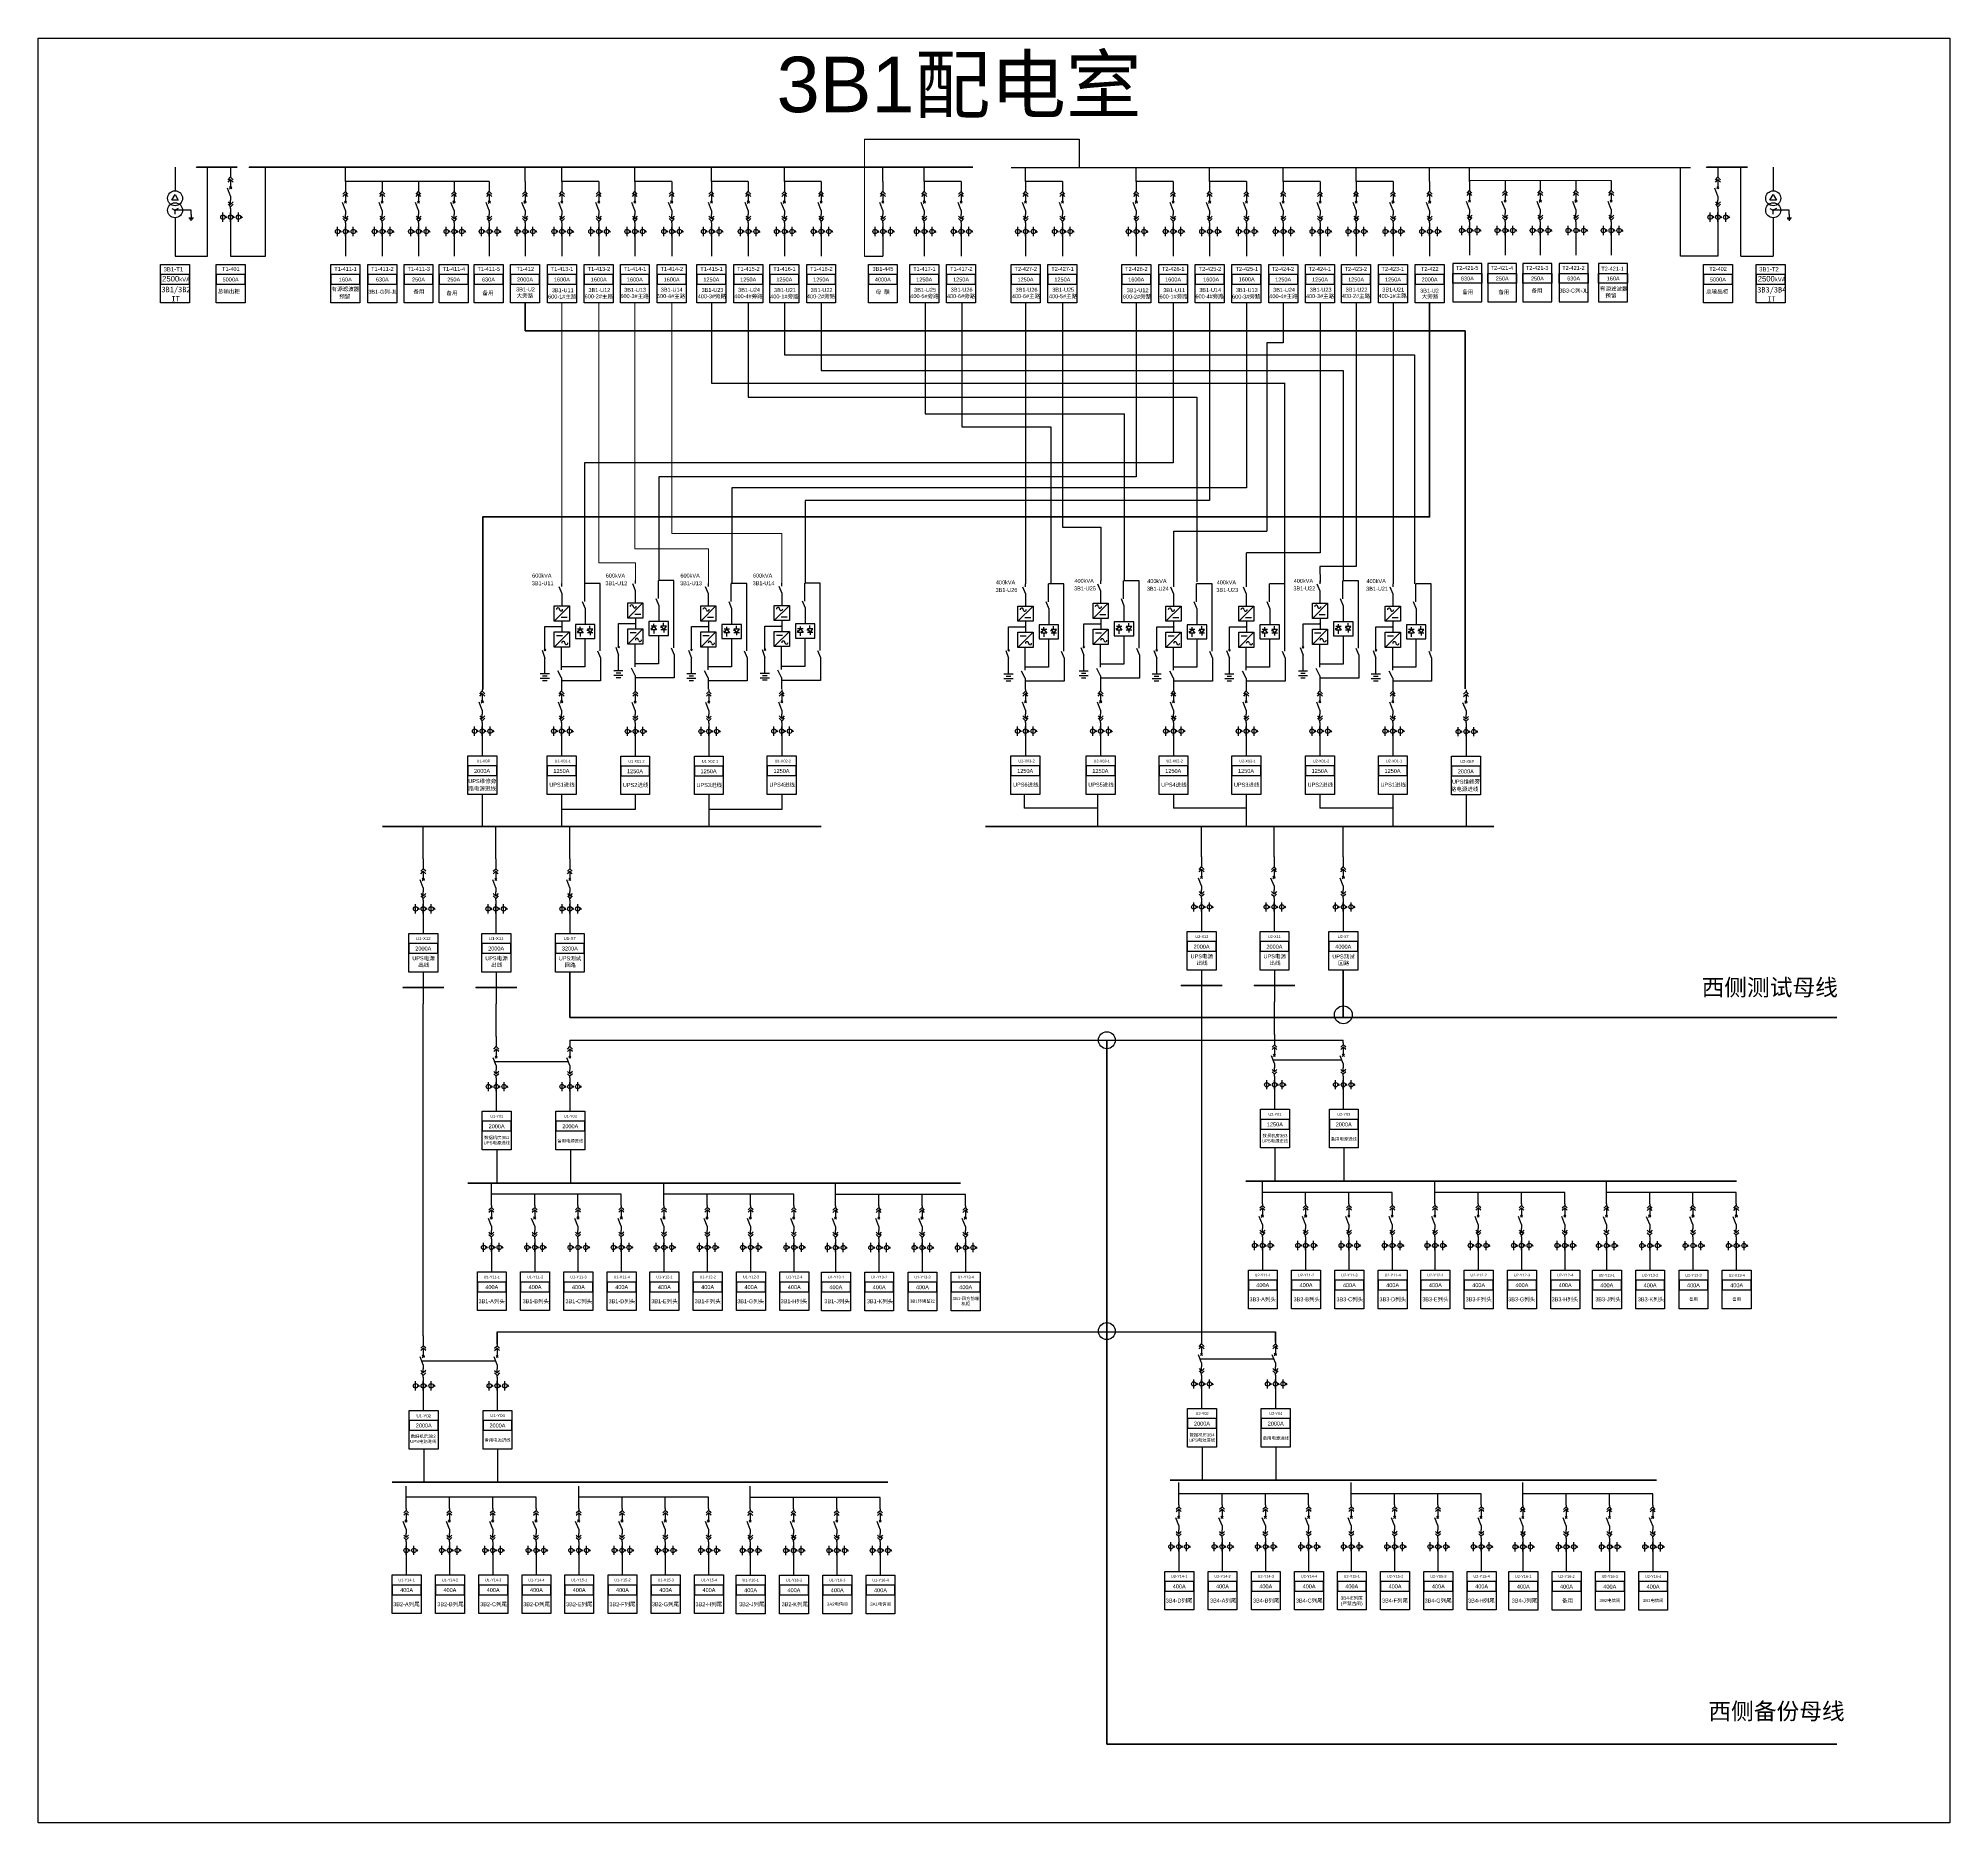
# Model space of a CAD drawing. Header units: millimetres. Extents: x -3460 to -460, y 6070 to 9130.
# Drawn here: x -1830 to -1485.6, y 6960 to 7281.5 of the extents above; entities that cross this region are included whole.
import ezdxf
from ezdxf.enums import TextEntityAlignment as Align

# ---------------------------------------------------------------- set-up
doc = ezdxf.new("R2010")
doc.units = ezdxf.units.MM
doc.header["$LTSCALE"] = 1000
doc.header["$MEASUREMENT"] = 0
for name, pattern in [('CENTER', [2, 1.25, -0.25, 0.25, -0.25]), ('CONTINOUS', [0]), ('HIDDEN', [0.375, 0.25, -0.125])]:
    doc.linetypes.add(name, pattern=pattern)
doc.styles.get("Standard").update_dxf_attribs({"font": 'arial.ttf'})

# ---------------------------------------------------------------- blocks, each defined once
blk = doc.blocks.new('DYDQAA05')
at = {"color": 0}
blk.add_lwpolyline([(0, 0), (0, -7)], dxfattribs=at)
blk = doc.blocks.new('DYDQAA03')
at = {"color": 0}
for points in [[(0, 0), (0, -1.5)], [(-2.1, -3.6), (0, -1.5)], [(-2.1, -5.6), (0, -3.5)], [(2.1, -3.6), (0, -1.5)], [(2.1, -5.6), (0, -3.5)], [(0, -3.5), (0, -7)]]:
    blk.add_lwpolyline(points, dxfattribs=at)
blk = doc.blocks.new('DYDQAA09')
at = {"color": 0}
blk.add_lwpolyline([(0, 0), (0, -3.5)], dxfattribs=at)
blk.add_lwpolyline([(0, 0), (0, -3.5)], dxfattribs=at)
blk.add_lwpolyline([(0, 0), (0, -3.5)], dxfattribs=at)
blk.add_lwpolyline([(0, 0), (0, -3.5)], dxfattribs=at)
blk.add_lwpolyline([(0, 0), (0, -3.5)], dxfattribs=at)
blk.add_lwpolyline([(0, 0), (0, -3.5)], dxfattribs=at)
blk.add_lwpolyline([(0, 0), (0, -3.5)], dxfattribs=at)
blk.add_lwpolyline([(0, 0), (0, -3.5)], dxfattribs=at)
blk.add_lwpolyline([(0, 0), (0, -3.5)], dxfattribs=at)
blk = doc.blocks.new('DYDQ0201')
at = {"color": 0}
for points in [[(0.9, -0.9), (-0.9, 0.9)], [(-0.9, -0.9), (0.9, 0.9)], [(0, -7), (-2.6, -0.4)]]:
    blk.add_lwpolyline(points, dxfattribs=at)
blk = doc.blocks.new('DYDQAA04')
at = {"color": 0}
for points in [[(0, -3.5), (0, 0)], [(-2.1, -1.4), (0, -3.5)], [(-2.1, -3.4), (0, -5.5)], [(2.1, -1.4), (0, -3.5)], [(2.1, -3.4), (0, -5.5)], [(0, -7), (0, -5.5)]]:
    blk.add_lwpolyline(points, dxfattribs=at)
blk = doc.blocks.new('A$C03DD39B5')
for p, q in [((417, 475), (283, 392)), ((417, 422), (283, 339)), ((350, 333), (350, 467))]:
    blk.add_line(p, q)
blk.add_lwpolyline([(700, 167), (0, 167)])
blk.add_circle((350, 167), 167)

msp = doc.modelspace()

# ---------------------------------------------------------------- linework, layer by layer
at = {"color": 1, "lineweight": 20}
msp.add_line((-1681.12, 7242.22, 20769.03), (-1681.12, 7263.26, 20769.03), dxfattribs=at)
at = {"color": 1, "lineweight": 25}
for p, q in [((-1681.12, 7263.26, 20769.03), (-1642.46, 7263.26, 20769.03)), ((-1642.46, 7263.26, 20769.03), (-1642.46, 7258.19, -786.45))]:
    msp.add_line(p, q, dxfattribs=at)
for p, q in [((-1805.35, 7258.24, 22776.64), (-1805.35, 7254, 18165.71)), ((-1799.49, 7242.22, 18165.71), (-1799.49, 7258.24, 19951.09)), ((-1789.03, 7242.22, 19951.09), (-1789.03, 7258.24, 19951.09)), ((-1774.65, 7255.66, 18567.82), (-1774.65, 7258.24, 19951.09)), ((-1774.65, 7255.66, 18567.82), (-1774.65, 7258.24, 19951.09)), ((-1742.29, 7255.66, 18567.82), (-1742.29, 7258.24, 19951.09)), ((-1735.65, 7255.66, 18567.82), (-1735.65, 7258.24, 19951.09)), ((-1722.51, 7255.66, 18567.82), (-1722.51, 7258.24, 19951.09)), ((-1708.71, 7255.66, 18567.82), (-1708.71, 7258.24, 19951.09)), ((-1695.57, 7255.66, 18567.82), (-1695.57, 7258.24, 19951.09)), ((-1677.82, 7255.66, 18567.82), (-1677.82, 7258.24, 19951.09)), ((-1670.36, 7255.66, 18567.82), (-1670.36, 7258.24, 19951.09)), ((-1652.11, 7255.66, 17593.51), (-1652.11, 7258.24, 18976.79)), ((-1632.16, 7255.66, 17593.51), (-1632.16, 7258.24, 18976.79)), ((-1618.95, 7255.66, 17593.51), (-1618.95, 7258.24, 18976.79)), ((-1605.69, 7255.66, 17593.51), (-1605.69, 7258.24, 18976.79)), ((-1592.55, 7255.66, 17593.51), (-1592.55, 7258.24, 18976.79)), ((-1579.31, 7255.66, 17593.51), (-1579.31, 7258.24, 18976.79)), ((-1572.14, 7255.66, 19542.12), (-1572.14, 7258.24, 20925.4)), ((-1534.13, 7242.22, 20769.03), (-1534.13, 7258.24, 20769.03)), ((-1523.26, 7242.22, 18983.64), (-1523.26, 7258.24, 20769.03)), ((-1805.93, 7252.31, 18165.71), (-1805.35, 7253.32, 18165.71)), ((-1805.93, 7252.31, 18165.71), (-1805.35, 7253.32, 18165.71)), ((-1805.35, 7253.32, 18165.71), (-1804.76, 7252.31, 18165.71)), ((-1748.73, 7255.66, 18567.77), (-1774.65, 7255.66, 18567.77)), ((-1729.01, 7255.66, 18567.82), (-1735.65, 7255.66, 18567.82)), ((-1715.87, 7255.66, 18567.82), (-1722.51, 7255.66, 18567.82)), ((-1702.07, 7255.66, 18567.82), (-1708.71, 7255.66, 18567.82)), ((-1688.94, 7255.66, 18567.82), (-1695.57, 7255.66, 18567.82)), ((-1663.72, 7255.66, 18567.82), (-1670.36, 7255.66, 18567.82)), ((-1645.47, 7255.66, 17593.51), (-1652.11, 7255.66, 17593.51)), ((-1625.53, 7255.66, 17593.51), (-1632.16, 7255.66, 17593.51)), ((-1612.31, 7255.66, 17593.51), (-1618.95, 7255.66, 17593.51)), ((-1599.05, 7255.66, 17593.51), (-1605.69, 7255.66, 17593.51)), ((-1585.91, 7255.66, 17593.51), (-1592.55, 7255.66, 17593.51)), ((-1804.76, 7252.31, 18165.71), (-1805.93, 7252.31, 18165.71)), ((-1805.93, 7250.82, 18165.71), (-1805.35, 7250.48, 18165.71)), ((-1805.35, 7250.58, 18165.71), (-1805.45, 7250.49, 18165.71)), ((-1805.31, 7250.58, 18165.71), (-1805.44, 7250.45, 18165.71)), ((-1805.39, 7250.57, 18165.71), (-1805.44, 7250.52, 18165.71)), ((-1805.3, 7250.57, 18165.71), (-1805.43, 7250.43, 18165.71)), ((-1805.27, 7250.55, 18165.71), (-1805.41, 7250.4, 18165.71)), ((-1805.26, 7250.53, 18165.71), (-1805.4, 7250.39, 18165.71)), ((-1805.25, 7250.5, 18165.71), (-1805.36, 7250.38, 18165.71)), ((-1804.76, 7250.82, 18165.71), (-1805.35, 7250.48, 18165.71)), ((-1805.35, 7249.8, 18165.71), (-1805.35, 7250.48, 18165.71)), ((-1802.46, 7250.48, 18165.71), (-1805.35, 7250.48, 18165.71)), ((-1805.24, 7250.48, 18165.71), (-1805.34, 7250.38, 18165.71)), ((-1795.33, 7250, 19951.09), (-1795.33, 7248.36, 19951.09)), ((-1527.37, 7250, 20769.03), (-1527.37, 7248.36, 20769.03)), ((-1805.35, 7249.13, 18165.71), (-1805.35, 7242.22, 18165.71)), ((-1802.86, 7249.13, 18165.71), (-1802.05, 7249.13, 18165.71)), ((-1802.76, 7248.92, 18165.71), (-1802.15, 7248.92, 18165.71)), ((-1802.56, 7248.72, 18165.71), (-1802.36, 7248.72, 18165.71)), ((-1795.33, 7248.36, 19951.09), (-1795.33, 7242.22, 19951.09)), ((-1774.65, 7247.42, 20768.98), (-1774.65, 7245.78, 20768.98)), ((-1768.02, 7247.42, 20768.98), (-1768.02, 7245.78, 20768.98)), ((-1761.49, 7247.42, 20768.98), (-1761.49, 7245.78, 20768.98)), ((-1755.08, 7247.42, 20768.98), (-1755.08, 7245.78, 20768.98)), ((-1748.73, 7247.42, 20768.98), (-1748.73, 7245.78, 20768.98)), ((-1742.29, 7247.42, 20769.03), (-1742.29, 7245.78, 20769.03)), ((-1735.65, 7247.42, 20769.03), (-1735.65, 7245.78, 20769.03)), ((-1729.01, 7247.42, 20769.03), (-1729.01, 7245.78, 20769.03)), ((-1722.51, 7247.42, 20769.03), (-1722.51, 7245.78, 20769.03)), ((-1715.87, 7247.42, 20769.03), (-1715.87, 7245.78, 20769.03)), ((-1708.71, 7247.42, 20769.03), (-1708.71, 7245.78, 20769.03)), ((-1702.07, 7247.42, 20769.03), (-1702.07, 7245.78, 20769.03)), ((-1695.57, 7247.42, 20769.03), (-1695.57, 7245.78, 20769.03)), ((-1688.94, 7247.42, 20769.03), (-1688.94, 7245.78, 20769.03)), ((-1677.82, 7247.42, 20769.03), (-1677.82, 7245.78, 20769.03)), ((-1670.36, 7247.42, 20769.03), (-1670.36, 7245.78, 20769.03)), ((-1663.72, 7247.42, 20769.03), (-1663.72, 7245.78, 20769.03)), ((-1652.11, 7247.42, 19794.72), (-1652.11, 7245.78, 19794.72)), ((-1645.47, 7247.42, 19794.72), (-1645.47, 7245.78, 19794.72)), ((-1632.16, 7247.42, 19794.72), (-1632.16, 7245.78, 19794.72)), ((-1625.53, 7247.42, 19794.72), (-1625.53, 7245.78, 19794.72)), ((-1618.95, 7247.42, 19794.72), (-1618.95, 7245.78, 19794.72)), ((-1612.31, 7247.42, 19794.72), (-1612.31, 7245.78, 19794.72)), ((-1605.69, 7247.42, 19794.72), (-1605.69, 7245.78, 19794.72)), ((-1599.05, 7247.42, 19794.72), (-1599.05, 7245.78, 19794.72)), ((-1592.55, 7247.42, 19794.72), (-1592.55, 7245.78, 19794.72)), ((-1585.91, 7247.42, 19794.72), (-1585.91, 7245.78, 19794.72)), ((-1579.31, 7247.42, 19794.72), (-1579.31, 7245.78, 19794.72)), ((-1572.13, 7247.6, 21743.34), (-1572.13, 7245.96, 21743.34)), ((-1565.72, 7247.6, 21743.34), (-1565.72, 7245.96, 21743.34)), ((-1559.37, 7247.6, 21743.34), (-1559.37, 7245.96, 21743.34)), ((-1552.94, 7247.6, 21743.34), (-1552.94, 7245.96, 21743.34)), ((-1546.6, 7247.6, 21743.34), (-1546.6, 7245.96, 21743.34)), ((-1527.37, 7248.36, 20769.03), (-1527.37, 7242.22, 20769.03)), ((-1774.65, 7245.78, 20768.98), (-1774.65, 7242.22, 20768.98)), ((-1768.02, 7245.78, 20768.98), (-1768.02, 7242.22, 20768.98)), ((-1761.49, 7245.78, 20768.98), (-1761.49, 7242.22, 20768.98)), ((-1755.08, 7245.78, 20768.98), (-1755.08, 7242.22, 20768.98)), ((-1748.73, 7245.78, 20768.98), (-1748.73, 7242.22, 20768.98)), ((-1742.29, 7245.78, 20769.03), (-1742.29, 7242.22, 20769.03)), ((-1735.65, 7245.78, 20769.03), (-1735.65, 7242.22, 20769.03)), ((-1729.01, 7245.78, 20769.03), (-1729.01, 7242.22, 20769.03)), ((-1722.51, 7245.78, 20769.03), (-1722.51, 7242.22, 20769.03)), ((-1715.87, 7245.78, 20769.03), (-1715.87, 7242.22, 20769.03)), ((-1708.71, 7245.78, 20769.03), (-1708.71, 7242.22, 20769.03)), ((-1702.07, 7245.78, 20769.03), (-1702.07, 7242.22, 20769.03)), ((-1695.57, 7245.78, 20769.03), (-1695.57, 7242.22, 20769.03)), ((-1688.94, 7245.78, 20769.03), (-1688.94, 7242.22, 20769.03)), ((-1677.82, 7245.78, 20769.03), (-1677.82, 7242.22, 20769.03)), ((-1670.36, 7245.78, 20769.03), (-1670.36, 7242.22, 20769.03)), ((-1663.72, 7245.78, 20769.03), (-1663.72, 7242.22, 20769.03)), ((-1652.11, 7245.78, 19794.72), (-1652.11, 7242.22, 19794.72)), ((-1645.47, 7245.78, 19794.72), (-1645.47, 7242.22, 19794.72)), ((-1632.16, 7245.78, 19794.72), (-1632.16, 7242.22, 19794.72)), ((-1625.53, 7245.78, 19794.72), (-1625.53, 7242.22, 19794.72)), ((-1618.95, 7245.78, 19794.72), (-1618.95, 7242.22, 19794.72)), ((-1612.31, 7245.78, 19794.72), (-1612.31, 7242.22, 19794.72)), ((-1605.69, 7245.78, 19794.72), (-1605.69, 7242.22, 19794.72)), ((-1599.05, 7245.78, 19794.72), (-1599.05, 7242.22, 19794.72)), ((-1592.55, 7245.78, 19794.72), (-1592.55, 7242.22, 19794.72)), ((-1585.91, 7245.78, 19794.72), (-1585.91, 7242.22, 19794.72)), ((-1579.31, 7245.78, 19794.72), (-1579.31, 7242.22, 19794.72)), ((-1572.13, 7245.96, 21743.34), (-1572.13, 7242.4, 21743.34)), ((-1565.72, 7245.96, 21743.34), (-1565.72, 7242.4, 21743.34)), ((-1559.37, 7245.96, 21743.34), (-1559.37, 7242.4, 21743.34)), ((-1552.94, 7245.96, 21743.34), (-1552.94, 7242.4, 21743.34)), ((-1546.6, 7245.96, 21743.34), (-1546.6, 7242.4, 21743.34)), ((-1805.35, 7242.22, 18165.71), (-1799.49, 7242.22, 18165.71)), ((-1795.33, 7242.22, 19951.09), (-1789.03, 7242.22, 19951.09)), ((-1527.37, 7242.22, 20769.03), (-1534.13, 7242.22, 20769.03)), ((-1523.26, 7242.22, 18983.64), (-1517.41, 7242.22, 18983.64)), ((-1749.99, 7157.41, 28130.53), (-1749.99, 7155.77, 28130.53)), ((-1735.7, 7157.41, 28130.53), (-1735.7, 7155.77, 28130.53)), ((-1722.44, 7157.37, 28130.53), (-1722.44, 7155.73, 28130.53)), ((-1709.18, 7157.37, 28130.53), (-1709.18, 7155.73, 28130.53)), ((-1696.04, 7157.41, 28130.53), (-1696.04, 7155.77, 28130.53)), ((-1652.14, 7157.41, 30327.53), (-1652.14, 7155.78, 30327.53)), ((-1638.59, 7157.41, 30331.54), (-1638.59, 7155.78, 30331.54)), ((-1625.46, 7157.41, 30331.54), (-1625.46, 7155.78, 30331.54)), ((-1612.35, 7157.41, 30331.54), (-1612.35, 7155.78, 30331.54)), ((-1599.08, 7157.41, 30331.54), (-1599.08, 7155.78, 30331.54)), ((-1585.95, 7157.41, 30331.54), (-1585.95, 7155.78, 30331.54)), ((-1572.75, 7157.33, 31618.43), (-1572.75, 7155.69, 31618.43)), ((-1749.99, 7155.77, 28130.53), (-1749.99, 7152.21, 28130.53)), ((-1735.7, 7155.77, 28130.53), (-1735.7, 7152.21, 28130.53)), ((-1722.44, 7155.73, 28130.53), (-1722.44, 7152.16, 28130.53)), ((-1709.18, 7155.73, 28130.53), (-1709.18, 7152.16, 28130.53)), ((-1696.04, 7155.77, 28130.53), (-1696.04, 7152.21, 28130.53)), ((-1652.14, 7155.78, 30327.53), (-1652.14, 7152.21, 30327.53)), ((-1638.59, 7155.78, 30331.54), (-1638.59, 7152.21, 30331.54)), ((-1625.46, 7155.78, 30331.54), (-1625.46, 7152.21, 30331.54)), ((-1612.35, 7155.78, 30331.54), (-1612.35, 7152.21, 30331.54)), ((-1599.08, 7155.78, 30331.54), (-1599.08, 7152.21, 30331.54)), ((-1585.95, 7155.78, 30331.54), (-1585.95, 7152.21, 30331.54)), ((-1572.75, 7155.69, 31618.43), (-1572.75, 7152.13, 31618.43)), ((-1749.99, 7145.25, 28130.53), (-1749.99, 7139.53, 28130.53)), ((-1735.7, 7145.25, 13571.13), (-1735.7, 7139.49, 13571.13)), ((-1722.44, 7145.25, 28130.53), (-1722.44, 7142.51, 28130.53)), ((-1709.18, 7145.21, 28130.53), (-1709.18, 7139.49, 28130.53)), ((-1696.04, 7145.25, 28130.53), (-1696.04, 7142.51, 28130.53)), ((-1652.39, 7145.26, 31305.85), (-1652.39, 7142.78, 31305.85)), ((-1639.13, 7145.26, 31305.85), (-1639.13, 7139.49, 31305.85)), ((-1625.46, 7145.26, 31305.85), (-1625.46, 7142.78, 31305.85)), ((-1612.35, 7145.26, 31305.85), (-1612.35, 7139.49, 31305.85)), ((-1599.08, 7145.26, 31305.85), (-1599.08, 7142.78, 31305.85)), ((-1585.95, 7145.26, 31305.85), (-1585.95, 7139.58, 31305.85)), ((-1585.95, 7145.26, 31305.85), (-1585.95, 7142.78, 31305.85)), ((-1572.75, 7145.17, 31618.43), (-1572.75, 7139.45, 31618.43)), ((-1760.62, 7133.65, -2169.71), (-1760.62, 7139.49, -786.44)), ((-1747.56, 7133.65, -2169.71), (-1747.56, 7139.49, -786.44)), ((-1722.44, 7142.51, 28130.53), (-1735.7, 7142.51, 28130.53)), ((-1734.22, 7133.65, -2169.71), (-1734.22, 7139.49, -786.44)), ((-1696.04, 7142.51, 28130.53), (-1709.18, 7142.51, 28130.53)), ((-1639.13, 7142.78, 31305.85), (-1652.39, 7142.78, 31305.85)), ((-1612.35, 7142.78, 31305.85), (-1625.46, 7142.78, 31305.85)), ((-1620.4, 7133.99, -14161.83), (-1620.4, 7139.49, -12778.55)), ((-1607.34, 7133.99, -14161.83), (-1607.34, 7139.49, -12778.55)), ((-1585.95, 7142.78, 31305.85), (-1599.08, 7142.78, 31305.85)), ((-1594.86, 7133.99, -14161.83), (-1594.86, 7139.49, -12778.55)), ((-1620.4, 7125.75, -11960.61), (-1620.4, 7124.11, -11960.61)), ((-1607.34, 7125.75, -11960.61), (-1607.34, 7124.11, -11960.61)), ((-1594.86, 7125.75, -11960.61), (-1594.86, 7124.11, -11960.61)), ((-1760.62, 7125.41, 31.5), (-1760.62, 7123.77, 31.5)), ((-1760.62, 7123.77, 31.5), (-1760.62, 7120.2, 31.5)), ((-1747.56, 7125.41, 31.5), (-1747.56, 7123.77, 31.5)), ((-1747.56, 7123.77, 31.5), (-1747.56, 7120.2, 31.5)), ((-1734.22, 7125.41, 31.5), (-1734.22, 7123.77, 31.5)), ((-1734.22, 7123.77, 31.5), (-1734.22, 7120.2, 31.5)), ((-1620.4, 7124.11, -11960.61), (-1620.4, 7120.55, -11960.61)), ((-1607.34, 7124.11, -11960.61), (-1607.34, 7120.55, -11960.61)), ((-1594.86, 7124.11, -11960.61), (-1594.86, 7120.55, -11960.61)), ((-1760.62, 7113.25, 31.5), (-1760.62, 7107.53, 31.5)), ((-1747.48, 7113.25, 0.01), (-1747.48, 7107.53, 0.01)), ((-1620.4, 7113.59, -11960.61), (-1620.4, 7107.87, -11960.61)), ((-1607.26, 7113.59, -11992.1), (-1607.26, 7107.87, -11992.1)), ((-1760.62, 7047.73, -2735.05), (-1760.62, 7107.53, -1351.78)), ((-1747.48, 7101.63, -2766.54), (-1747.48, 7107.53, -1383.27)), ((-1620.4, 7107.87, -13343.89), (-1620.4, 7046.58, -13343.89)), ((-1607.26, 7101.97, -14728.2), (-1607.26, 7107.87, -13344.92)), ((-1747.48, 7093.39, -565.33), (-1747.48, 7091.75, -565.33)), ((-1747.48, 7091.75, -565.33), (-1747.48, 7088.18, -565.33)), ((-1607.26, 7093.73, -12526.98), (-1607.26, 7092.09, -12526.98)), ((-1607.26, 7092.09, -12526.98), (-1607.26, 7088.52, -12526.98)), ((-1747.4, 7081.23, -596.82), (-1747.4, 7075.24, -125.27)), ((-1607.18, 7081.57, -12558.47), (-1607.18, 7075.58, -12086.92)), ((-1748.35, 7071.17, -3553), (-1748.35, 7075.24, -2169.73)), ((-1717.26, 7071.17, -3553), (-1717.26, 7075.24, -2169.73)), ((-1686.36, 7071.15, -3553), (-1686.36, 7075.22, -2169.73)), ((-1609.45, 7071.52, -13470.2), (-1609.45, 7075.58, -12086.92)), ((-1578.36, 7071.52, -13470.2), (-1578.36, 7075.58, -12086.92)), ((-1547.46, 7071.49, -13470.2), (-1547.46, 7075.56, -12086.92)), ((-1740.55, 7073.21, -2169.73), (-1748.35, 7073.21, -2861.36)), ((-1740.55, 7071.17, -2169.73), (-1740.55, 7073.21, -2169.73)), ((-1732.75, 7073.21, -1478.09), (-1740.55, 7073.21, -2169.73)), ((-1732.75, 7071.17, -1478.09), (-1732.75, 7073.21, -1478.09)), ((-1724.95, 7073.21, -786.45), (-1732.75, 7073.21, -1478.09)), ((-1724.95, 7071.17, -786.45), (-1724.95, 7073.21, -786.45)), ((-1709.46, 7073.21, -2169.73), (-1717.26, 7073.21, -2861.36)), ((-1709.46, 7071.17, -2169.73), (-1709.46, 7073.21, -2169.73)), ((-1701.66, 7073.21, -1478.09), (-1709.46, 7073.21, -2169.73)), ((-1701.66, 7071.17, -1478.09), (-1701.66, 7073.21, -1478.09)), ((-1693.86, 7073.21, -786.45), (-1701.66, 7073.21, -1478.09)), ((-1693.86, 7071.17, -786.45), (-1693.86, 7073.21, -786.45)), ((-1678.56, 7073.18, -2169.73), (-1686.36, 7073.18, -2861.36)), ((-1678.56, 7071.15, -2169.73), (-1678.56, 7073.18, -2169.73)), ((-1670.76, 7073.18, -1478.09), (-1678.56, 7073.18, -2169.73)), ((-1670.76, 7071.15, -1478.09), (-1670.76, 7073.18, -1478.09)), ((-1662.96, 7073.18, -786.45), (-1670.76, 7073.18, -1478.09)), ((-1662.96, 7071.15, -786.45), (-1662.96, 7073.18, -786.45)), ((-1601.65, 7073.55, -12086.92), (-1609.45, 7073.55, -12778.56)), ((-1601.65, 7071.52, -12086.92), (-1601.65, 7073.55, -12086.92)), ((-1593.85, 7073.55, -11395.29), (-1601.65, 7073.55, -12086.92)), ((-1593.85, 7071.52, -11395.29), (-1593.85, 7073.55, -11395.29)), ((-1586.05, 7073.55, -10703.65), (-1593.85, 7073.55, -11395.29)), ((-1586.05, 7071.52, -10703.65), (-1586.05, 7073.55, -10703.65)), ((-1570.56, 7073.55, -12086.92), (-1578.36, 7073.55, -12778.56)), ((-1570.56, 7071.52, -12086.92), (-1570.56, 7073.55, -12086.92)), ((-1562.76, 7073.55, -11395.29), (-1570.56, 7073.55, -12086.92)), ((-1562.76, 7071.52, -11395.29), (-1562.76, 7073.55, -11395.29)), ((-1554.96, 7073.55, -10703.65), (-1562.76, 7073.55, -11395.29)), ((-1554.96, 7071.52, -10703.65), (-1554.96, 7073.55, -10703.65)), ((-1539.66, 7073.53, -12086.92), (-1547.46, 7073.53, -12778.56)), ((-1539.66, 7071.49, -12086.92), (-1539.66, 7073.53, -12086.92)), ((-1531.86, 7073.53, -11395.29), (-1539.66, 7073.53, -12086.92)), ((-1531.86, 7071.49, -11395.29), (-1531.86, 7073.53, -11395.29)), ((-1524.06, 7073.53, -10703.65), (-1531.86, 7073.53, -11395.29)), ((-1524.06, 7071.49, -10703.65), (-1524.06, 7073.53, -10703.65)), ((-1748.35, 7064.42, -1351.79), (-1748.35, 7062.78, -1351.79)), ((-1740.55, 7064.42, 31.49), (-1740.55, 7062.78, 31.49)), ((-1732.75, 7064.42, 723.13), (-1732.75, 7062.78, 723.13)), ((-1724.95, 7064.42, 1414.76), (-1724.95, 7062.78, 1414.76)), ((-1717.26, 7064.42, -1351.79), (-1717.26, 7062.78, -1351.79)), ((-1709.46, 7064.42, 31.49), (-1709.46, 7062.78, 31.49)), ((-1701.66, 7064.42, 723.13), (-1701.66, 7062.78, 723.13)), ((-1693.86, 7064.42, 1414.76), (-1693.86, 7062.78, 1414.76)), ((-1686.36, 7064.4, -1351.79), (-1686.36, 7062.76, -1351.79)), ((-1678.56, 7064.4, 31.49), (-1678.56, 7062.76, 31.49)), ((-1670.76, 7064.4, 723.13), (-1670.76, 7062.76, 723.13)), ((-1662.96, 7064.4, 1414.76), (-1662.96, 7062.76, 1414.76)), ((-1609.45, 7064.77, -11268.99), (-1609.45, 7063.13, -11268.99)), ((-1601.65, 7064.77, -9885.71), (-1601.65, 7063.13, -9885.71)), ((-1593.85, 7064.77, -9194.07), (-1593.85, 7063.13, -9194.07)), ((-1586.05, 7064.77, -8502.43), (-1586.05, 7063.13, -8502.43)), ((-1578.36, 7064.77, -11268.99), (-1578.36, 7063.13, -11268.99)), ((-1570.56, 7064.77, -9885.71), (-1570.56, 7063.13, -9885.71)), ((-1562.76, 7064.77, -9194.07), (-1562.76, 7063.13, -9194.07)), ((-1554.96, 7064.77, -8502.43), (-1554.96, 7063.13, -8502.43)), ((-1547.46, 7064.74, -11268.99), (-1547.46, 7063.1, -11268.99)), ((-1539.66, 7064.74, -9885.71), (-1539.66, 7063.1, -9885.71)), ((-1531.86, 7064.74, -9194.07), (-1531.86, 7063.1, -9194.07)), ((-1524.06, 7064.74, -8502.43), (-1524.06, 7063.1, -8502.43)), ((-1748.35, 7062.78, -1351.79), (-1748.35, 7059.22, -1351.79)), ((-1740.55, 7062.78, 31.49), (-1740.55, 7059.22, 31.49)), ((-1732.75, 7062.78, 723.13), (-1732.75, 7059.22, 723.13)), ((-1724.95, 7062.78, 1414.76), (-1724.95, 7059.22, 1414.76)), ((-1717.26, 7062.78, -1351.79), (-1717.26, 7059.22, -1351.79)), ((-1709.46, 7062.78, 31.49), (-1709.46, 7059.22, 31.49)), ((-1701.66, 7062.78, 723.13), (-1701.66, 7059.22, 723.13)), ((-1693.86, 7062.78, 1414.76), (-1693.86, 7059.22, 1414.76)), ((-1686.36, 7062.76, -1351.79), (-1686.36, 7059.19, -1351.79)), ((-1678.56, 7062.76, 31.49), (-1678.56, 7059.19, 31.49)), ((-1670.76, 7062.76, 723.13), (-1670.76, 7059.19, 723.13)), ((-1662.96, 7062.76, 1414.76), (-1662.96, 7059.19, 1414.76)), ((-1609.45, 7063.13, -11268.99), (-1609.45, 7059.56, -11268.99)), ((-1601.65, 7063.13, -9885.71), (-1601.65, 7059.56, -9885.71)), ((-1593.85, 7063.13, -9194.07), (-1593.85, 7059.56, -9194.07)), ((-1586.05, 7063.13, -8502.43), (-1586.05, 7059.56, -8502.43)), ((-1578.36, 7063.13, -11268.99), (-1578.36, 7059.56, -11268.99)), ((-1570.56, 7063.13, -9885.71), (-1570.56, 7059.56, -9885.71)), ((-1562.76, 7063.13, -9194.07), (-1562.76, 7059.56, -9194.07)), ((-1554.96, 7063.13, -8502.43), (-1554.96, 7059.56, -8502.43)), ((-1547.46, 7063.1, -11268.99), (-1547.46, 7059.54, -11268.99)), ((-1539.66, 7063.1, -9885.71), (-1539.66, 7059.54, -9885.71)), ((-1531.86, 7063.1, -9194.07), (-1531.86, 7059.54, -9194.07)), ((-1524.06, 7063.1, -8502.43), (-1524.06, 7059.54, -8502.43)), ((-1620.4, 7039.83, -11142.68), (-1620.4, 7038.19, -11142.68)), ((-1760.62, 7039.49, -533.84), (-1760.62, 7037.85, -533.84)), ((-1760.62, 7037.85, -533.84), (-1760.62, 7034.28, -533.84)), ((-1620.4, 7038.19, -11142.68), (-1620.4, 7034.63, -11142.68)), ((-1760.53, 7027.33, -565.33), (-1760.53, 7021.35, -93.78)), ((-1620.31, 7027.67, -11174.16), (-1620.31, 7021.69, -10702.62)), ((-1763.71, 7016.59, -24989.03), (-1763.71, 7020.66, -23605.75)), ((-1732.62, 7016.59, -24989.03), (-1732.62, 7020.66, -23605.75)), ((-1701.72, 7016.57, -24989.03), (-1701.72, 7020.64, -23605.75)), ((-1624.51, 7017.25, -34906.23), (-1624.51, 7021.32, -33522.95)), ((-1616.71, 7019.28, -33522.95), (-1624.51, 7019.28, -34214.59)), ((-1616.71, 7017.25, -33522.95), (-1616.71, 7019.28, -33522.95)), ((-1608.91, 7019.28, -32831.31), (-1616.71, 7019.28, -33522.95)), ((-1608.91, 7017.25, -32831.31), (-1608.91, 7019.28, -32831.31)), ((-1601.11, 7019.28, -32139.68), (-1608.91, 7019.28, -32831.31)), ((-1601.11, 7017.25, -32139.68), (-1601.11, 7019.28, -32139.68)), ((-1593.42, 7017.25, -34906.23), (-1593.42, 7021.32, -33522.95)), ((-1585.62, 7019.28, -33522.95), (-1593.42, 7019.28, -34214.59)), ((-1585.62, 7017.25, -33522.95), (-1585.62, 7019.28, -33522.95)), ((-1577.82, 7019.28, -32831.31), (-1585.62, 7019.28, -33522.95)), ((-1577.82, 7017.25, -32831.31), (-1577.82, 7019.28, -32831.31)), ((-1570.02, 7019.28, -32139.68), (-1577.82, 7019.28, -32831.31)), ((-1570.02, 7017.25, -32139.68), (-1570.02, 7019.28, -32139.68)), ((-1562.52, 7017.22, -34906.23), (-1562.52, 7021.29, -33522.95)), ((-1554.72, 7019.26, -33522.95), (-1562.52, 7019.26, -34214.59)), ((-1554.72, 7017.22, -33522.95), (-1554.72, 7019.26, -33522.95)), ((-1546.92, 7019.26, -32831.31), (-1554.72, 7019.26, -33522.95)), ((-1546.92, 7017.22, -32831.31), (-1546.92, 7019.26, -32831.31)), ((-1539.12, 7019.26, -32139.68), (-1546.92, 7019.26, -32831.31)), ((-1539.12, 7017.22, -32139.68), (-1539.12, 7019.26, -32139.68)), ((-1755.91, 7018.63, -23605.75), (-1763.71, 7018.63, -24297.39)), ((-1755.91, 7016.59, -23605.75), (-1755.91, 7018.63, -23605.75)), ((-1748.11, 7018.63, -22914.12), (-1755.91, 7018.63, -23605.75)), ((-1748.11, 7016.59, -22914.12), (-1748.11, 7018.63, -22914.12)), ((-1740.31, 7018.63, -22222.48), (-1748.11, 7018.63, -22914.12)), ((-1740.31, 7016.59, -22222.48), (-1740.31, 7018.63, -22222.48)), ((-1724.82, 7018.63, -23605.75), (-1732.62, 7018.63, -24297.39)), ((-1724.82, 7016.59, -23605.75), (-1724.82, 7018.63, -23605.75)), ((-1717.02, 7018.63, -22914.12), (-1724.82, 7018.63, -23605.75)), ((-1717.02, 7016.59, -22914.12), (-1717.02, 7018.63, -22914.12)), ((-1709.22, 7018.63, -22222.48), (-1717.02, 7018.63, -22914.12)), ((-1709.22, 7016.59, -22222.48), (-1709.22, 7018.63, -22222.48)), ((-1693.92, 7018.6, -23605.75), (-1701.72, 7018.6, -24297.39)), ((-1693.92, 7016.57, -23605.75), (-1693.92, 7018.6, -23605.75)), ((-1686.12, 7018.6, -22914.12), (-1693.92, 7018.6, -23605.75)), ((-1686.12, 7016.57, -22914.12), (-1686.12, 7018.6, -22914.12)), ((-1678.32, 7018.6, -22222.48), (-1686.12, 7018.6, -22914.12)), ((-1678.32, 7016.57, -22222.48), (-1678.32, 7018.6, -22222.48)), ((-1763.71, 7009.84, -22787.82), (-1763.71, 7008.2, -22787.82)), ((-1755.91, 7009.84, -21404.54), (-1755.91, 7008.2, -21404.54)), ((-1748.11, 7009.84, -20712.9), (-1748.11, 7008.2, -20712.9)), ((-1740.31, 7009.84, -20021.26), (-1740.31, 7008.2, -20021.26)), ((-1732.62, 7009.84, -22787.82), (-1732.62, 7008.2, -22787.82)), ((-1724.82, 7009.84, -21404.54), (-1724.82, 7008.2, -21404.54)), ((-1717.02, 7009.84, -20712.9), (-1717.02, 7008.2, -20712.9)), ((-1709.22, 7009.84, -20021.26), (-1709.22, 7008.2, -20021.26)), ((-1701.72, 7009.82, -22787.82), (-1701.72, 7008.18, -22787.82)), ((-1693.92, 7009.82, -21404.54), (-1693.92, 7008.18, -21404.54)), ((-1686.12, 7009.82, -20712.9), (-1686.12, 7008.18, -20712.9)), ((-1678.32, 7009.82, -20021.26), (-1678.32, 7008.18, -20021.26)), ((-1624.51, 7010.5, -32705.01), (-1624.51, 7008.86, -32705.01)), ((-1624.51, 7008.86, -32705.01), (-1624.51, 7005.29, -32705.01)), ((-1616.71, 7010.5, -31321.74), (-1616.71, 7008.86, -31321.74)), ((-1616.71, 7008.86, -31321.74), (-1616.71, 7005.29, -31321.74)), ((-1608.91, 7010.5, -30630.1), (-1608.91, 7008.86, -30630.1)), ((-1608.91, 7008.86, -30630.1), (-1608.91, 7005.29, -30630.1)), ((-1601.11, 7010.5, -29938.46), (-1601.11, 7008.86, -29938.46)), ((-1601.11, 7008.86, -29938.46), (-1601.11, 7005.29, -29938.46)), ((-1593.42, 7010.5, -32705.01), (-1593.42, 7008.86, -32705.01)), ((-1593.42, 7008.86, -32705.01), (-1593.42, 7005.29, -32705.01)), ((-1585.62, 7010.5, -31321.74), (-1585.62, 7008.86, -31321.74)), ((-1585.62, 7008.86, -31321.74), (-1585.62, 7005.29, -31321.74)), ((-1577.82, 7010.5, -30630.1), (-1577.82, 7008.86, -30630.1)), ((-1577.82, 7008.86, -30630.1), (-1577.82, 7005.29, -30630.1)), ((-1570.02, 7010.5, -29938.46), (-1570.02, 7008.86, -29938.46)), ((-1570.02, 7008.86, -29938.46), (-1570.02, 7005.29, -29938.46)), ((-1562.52, 7010.48, -32705.01), (-1562.52, 7008.84, -32705.01)), ((-1562.52, 7008.84, -32705.01), (-1562.52, 7005.27, -32705.01)), ((-1554.72, 7010.48, -31321.74), (-1554.72, 7008.84, -31321.74)), ((-1554.72, 7008.84, -31321.74), (-1554.72, 7005.27, -31321.74)), ((-1546.92, 7010.48, -30630.1), (-1546.92, 7008.84, -30630.1)), ((-1546.92, 7008.84, -30630.1), (-1546.92, 7005.27, -30630.1)), ((-1539.12, 7010.48, -29938.46), (-1539.12, 7008.84, -29938.46)), ((-1539.12, 7008.84, -29938.46), (-1539.12, 7005.27, -29938.46)), ((-1763.71, 7008.2, -22787.82), (-1763.71, 7004.64, -22787.82)), ((-1755.91, 7008.2, -21404.54), (-1755.91, 7004.64, -21404.54)), ((-1748.11, 7008.2, -20712.9), (-1748.11, 7004.64, -20712.9)), ((-1740.31, 7008.2, -20021.26), (-1740.31, 7004.64, -20021.26)), ((-1732.62, 7008.2, -22787.82), (-1732.62, 7004.64, -22787.82)), ((-1724.82, 7008.2, -21404.54), (-1724.82, 7004.64, -21404.54)), ((-1717.02, 7008.2, -20712.9), (-1717.02, 7004.64, -20712.9)), ((-1709.22, 7008.2, -20021.26), (-1709.22, 7004.64, -20021.26)), ((-1701.72, 7008.18, -22787.82), (-1701.72, 7004.61, -22787.82)), ((-1693.92, 7008.18, -21404.54), (-1693.92, 7004.61, -21404.54)), ((-1686.12, 7008.18, -20712.9), (-1686.12, 7004.61, -20712.9)), ((-1678.32, 7008.18, -20021.26), (-1678.32, 7004.61, -20021.26))]:
    msp.add_line(p, q)
at = {"color": 1, "lineweight": 30}
msp.add_line((-1654.69, 7258.19, -786.45), (-1532.33, 7258.19, -786.45), dxfattribs=at)
at = {"color": 0}
for p, q in [((-1517.41, 7258.24, 23594.57), (-1517.41, 7254, 18983.64)), ((-1517.99, 7252.31, 18983.64), (-1517.41, 7253.32, 18983.64)), ((-1517.99, 7252.31, 18983.64), (-1517.41, 7253.32, 18983.64)), ((-1517.41, 7253.32, 18983.64), (-1516.82, 7252.31, 18983.64)), ((-1516.82, 7252.31, 18983.64), (-1517.99, 7252.31, 18983.64)), ((-1517.99, 7250.82, 18983.64), (-1517.41, 7250.48, 18983.64)), ((-1517.42, 7250.58, 18983.64), (-1517.51, 7250.49, 18983.64)), ((-1517.37, 7250.58, 18983.64), (-1517.5, 7250.45, 18983.64)), ((-1517.45, 7250.57, 18983.64), (-1517.5, 7250.52, 18983.64)), ((-1517.36, 7250.57, 18983.64), (-1517.49, 7250.43, 18983.64)), ((-1517.33, 7250.55, 18983.64), (-1517.47, 7250.4, 18983.64)), ((-1517.32, 7250.53, 18983.64), (-1517.46, 7250.39, 18983.64)), ((-1517.31, 7250.5, 18983.64), (-1517.43, 7250.38, 18983.64)), ((-1516.82, 7250.82, 18983.64), (-1517.41, 7250.48, 18983.64)), ((-1517.41, 7249.8, 18983.64), (-1517.41, 7250.48, 18983.64)), ((-1514.52, 7250.48, 18983.64), (-1517.41, 7250.48, 18983.64)), ((-1517.3, 7250.48, 18983.64), (-1517.4, 7250.38, 18983.64)), ((-1517.41, 7249.13, 18983.64), (-1517.41, 7242.22, 18983.64)), ((-1514.92, 7249.13, 18983.64), (-1514.11, 7249.13, 18983.64)), ((-1514.82, 7248.92, 18983.64), (-1514.21, 7248.92, 18983.64)), ((-1514.62, 7248.72, 18983.64), (-1514.42, 7248.72, 18983.64))]:
    msp.add_line(p, q, dxfattribs=at)
at = {"lineweight": 20}
msp.add_line((-1572.13, 7255.84, 19542.12), (-1546.6, 7255.84, 19542.12), dxfattribs=at)
at = {"linetype": 'CENTER', "ltscale": 0.5}
msp.add_line((-1802.46, 7249.74, 18165.71), (-1802.46, 7250.48, 18165.71), dxfattribs=at)
at = {"color": 0, "linetype": 'CENTER', "ltscale": 0.5}
msp.add_line((-1514.52, 7249.74, 18983.64), (-1514.52, 7250.48, 18983.64), dxfattribs=at)
at = {"color": 1}
msp.add_line((-1681.12, 7242.22, 20769.03), (-1677.82, 7242.22, 20769.03), dxfattribs=at)
at = {"color": 5, "lineweight": 35}
for p, q in [((-1742.29, 7233.78, 19951.09), (-1742.29, 7228.74, 19951.09)), ((-1742.29, 7228.74, 19951.09), (-1572.93, 7228.74, 19951.09)), ((-1572.93, 7228.74, 19951.09), (-1572.93, 7164.29, 19951.09)), ((-1637.47, 6974.17, -25116.73), (-1637.47, 7100.97, -25116.73)), ((-1637.47, 6974.17, -25116.73), (-1505.97, 6974.17, -786.45))]:
    msp.add_line(p, q, dxfattribs=at)
at = {"color": 6, "lineweight": 20}
msp.add_line((-1735.65, 7233.78, 19951.09), (-1735.65, 7183.24, 22167.45), dxfattribs=at)
at = {"color": 3, "lineweight": 25}
for p, q in [((-1708.71, 7233.78, 19951.09), (-1708.71, 7219.36, 19951.09)), ((-1702.07, 7233.78, 19951.09), (-1702.07, 7216.8, 19951.09)), ((-1695.57, 7233.78, 19951.09), (-1695.57, 7224.41, 19951.09)), ((-1688.94, 7233.78, 19951.09), (-1688.94, 7221.61, 19951.09)), ((-1670.23, 7233.78, 19951.09), (-1670.23, 7213.82, 19951.09)), ((-1663.59, 7233.78, 19951.09), (-1663.59, 7211.46, 19951.09)), ((-1695.57, 7224.41, 19951.09), (-1582.03, 7224.41, 19951.09)), ((-1582.03, 7224.41, 19951.09), (-1582.03, 7183.19, 29417.21)), ((-1708.71, 7219.36, 19951.09), (-1605.47, 7219.36, 19951.09)), ((-1688.94, 7221.61, 19951.09), (-1594.88, 7221.61, 19951.09)), ((-1605.47, 7219.37, 19951.09), (-1605.47, 7183.2, 29417.21)), ((-1594.88, 7221.61, 19951.09), (-1594.88, 7183.72, 29417.21)), ((-1702.07, 7216.8, 19951.09), (-1621.26, 7216.8, 19951.09)), ((-1621.26, 7216.8, 19951.09), (-1621.26, 7183.56, 19951.09)), ((-1670.23, 7213.82, 19951.09), (-1634.31, 7213.82, 19951.09)), ((-1634.31, 7183.72, 29417.21), (-1634.31, 7213.82, 19951.09)), ((-1663.59, 7211.46, 19951.09), (-1647.53, 7211.46, 19951.09)), ((-1647.53, 7211.46, 19951.09), (-1647.53, 7183.19, 29413.2)), ((-1599.09, 7186.33, 19951.09), (-1599.05, 7183.46, 29417.21))]:
    msp.add_line(p, q, dxfattribs=at)
at = {"color": 4, "lineweight": 25}
for p, q in [((-1632.16, 7233.78, 19951.09), (-1632.16, 7202.44, 19951.09)), ((-1625.53, 7233.78, 19951.09), (-1625.53, 7204.96, 19951.09)), ((-1618.95, 7233.78, 19951.09), (-1618.95, 7198.21, 19951.09)), ((-1612.31, 7233.78, 19951.09), (-1612.31, 7200.5, 19951.09)), ((-1625.53, 7204.96, 19951.09), (-1731.55, 7204.96, 19951.09)), ((-1731.55, 7204.96, 19951.09), (-1731.55, 7183.24, 29417.41)), ((-1632.16, 7202.44, 19951.09), (-1718.17, 7202.44, 19951.09)), ((-1718.17, 7202.44, 19951.09), (-1718.17, 7183.78, 29417.41)), ((-1612.31, 7200.5, 19951.09), (-1705.04, 7200.5, 19951.09)), ((-1705.04, 7200.5, 19951.09), (-1705.04, 7183.24, 29417.41)), ((-1618.95, 7198.21, 19951.09), (-1691.8, 7198.21, 19951.09)), ((-1691.8, 7198.21, 19951.09), (-1691.8, 7183.31, 29417.41))]:
    msp.add_line(p, q, dxfattribs=at)
at = {"color": 6, "lineweight": 25}
for p, q in [((-1605.69, 7233.78, 19951.09), (-1605.69, 7226.57, 21632.67)), ((-1599.05, 7233.78, 19951.09), (-1599.05, 7188.79, 31722.82)), ((-1592.55, 7233.78, 19951.09), (-1592.55, 7186.33, 19951.09)), ((-1605.69, 7226.57, 21632.67), (-1608.64, 7226.57, 21632.67)), ((-1608.64, 7226.57, 21632.67), (-1608.64, 7192.66, 21632.67)), ((-1625.42, 7183.19, 29417.21), (-1625.42, 7192.66, 29417.21)), ((-1625.42, 7192.66, 29417.21), (-1608.64, 7192.66, 21632.67)), ((-1599.05, 7188.79, 31722.82), (-1612.31, 7188.79, 31722.82)), ((-1612.31, 7183.19, 29417.21), (-1612.31, 7188.79, 31722.82)), ((-1592.55, 7186.33, 19951.09), (-1599.09, 7186.33, 19951.09))]:
    msp.add_line(p, q, dxfattribs=at)
at = {"color": 6}
msp.add_line((-1585.91, 7233.78, 19951.09), (-1585.91, 7183.19, 22159.17), dxfattribs=at)
at = {"color": 3, "lineweight": -2}
for p, q in [((-1736.22, 7182.71, 29417.41), (-1735.68, 7181.44, 29417.41)), ((-1735.68, 7181.44, 29417.41), (-1735.68, 7179.25, 29417.41)), ((-1735.65, 7182.72, 29417.41), (-1735.65, 7183.24, 29417.41)), ((-1728.74, 7183.24, 29417.41), (-1731.53, 7183.24, 29417.41)), ((-1731.53, 7180.02, 29417.41), (-1731.53, 7183.24, 29417.41)), ((-1728.74, 7183.24, 29417.41), (-1731.53, 7183.24, 29417.41)), ((-1722.95, 7183.25, 29417.41), (-1722.42, 7181.98, 29417.41)), ((-1722.42, 7181.98, 29417.41), (-1722.42, 7179.79, 29417.41)), ((-1722.38, 7183.26, 29417.41), (-1722.38, 7183.78, 29417.41)), ((-1715.48, 7183.78, 29417.41), (-1718.26, 7183.78, 29417.41)), ((-1718.26, 7180.56, 29417.41), (-1718.26, 7183.78, 29417.41)), ((-1715.48, 7183.78, 29417.41), (-1718.26, 7183.78, 29417.41)), ((-1709.82, 7182.71, 29417.41), (-1709.29, 7181.44, 29417.41)), ((-1709.29, 7181.44, 29417.41), (-1709.29, 7179.25, 29417.41)), ((-1709.25, 7182.72, 29417.41), (-1709.25, 7183.24, 29417.41)), ((-1702.35, 7183.24, 29417.41), (-1705.13, 7183.24, 29417.41)), ((-1705.13, 7180.02, 29417.41), (-1705.13, 7183.24, 29417.41)), ((-1702.35, 7183.24, 29417.41), (-1705.13, 7183.24, 29417.41)), ((-1696.57, 7182.78, 29417.41), (-1696.04, 7181.51, 29417.41)), ((-1696.04, 7181.51, 29417.41), (-1696.04, 7179.32, 29417.41)), ((-1696, 7182.79, 29417.41), (-1696, 7183.31, 29417.41)), ((-1689.1, 7183.31, 29417.41), (-1691.88, 7183.31, 29417.41)), ((-1691.88, 7180.09, 29417.41), (-1691.88, 7183.31, 29417.41)), ((-1689.1, 7183.31, 29417.41), (-1691.88, 7183.31, 29417.41)), ((-1652.68, 7182.66, 29413.2), (-1652.15, 7181.38, 29413.2)), ((-1652.15, 7181.38, 29413.2), (-1652.15, 7179.2, 29413.2)), ((-1652.11, 7182.66, 29413.2), (-1652.11, 7183.19, 29413.2)), ((-1645.21, 7183.19, 29413.2), (-1647.99, 7183.19, 29413.2)), ((-1647.99, 7179.96, 29413.2), (-1647.99, 7183.19, 29413.2)), ((-1645.21, 7183.19, 29413.2), (-1647.99, 7183.19, 29413.2)), ((-1639.13, 7183.2, 29417.21), (-1638.6, 7181.92, 29417.21)), ((-1638.6, 7181.92, 29417.21), (-1638.6, 7179.74, 29417.21)), ((-1638.56, 7183.2, 29417.21), (-1638.56, 7183.72, 29417.21)), ((-1631.66, 7183.72, 29417.21), (-1634.44, 7183.72, 29417.21)), ((-1634.44, 7180.5, 29417.21), (-1634.44, 7183.72, 29417.21)), ((-1631.66, 7183.72, 29417.21), (-1634.44, 7183.72, 29417.21)), ((-1625.99, 7182.66, 29417.21), (-1625.46, 7181.38, 29417.21)), ((-1625.46, 7181.38, 29417.21), (-1625.46, 7179.2, 29417.21)), ((-1625.42, 7182.66, 29417.21), (-1625.42, 7183.19, 29417.21)), ((-1618.52, 7183.19, 29417.21), (-1621.3, 7183.19, 29417.21)), ((-1621.3, 7179.96, 29417.21), (-1621.3, 7183.19, 29417.21)), ((-1618.52, 7183.19, 29417.21), (-1621.3, 7183.19, 29417.21)), ((-1612.88, 7182.66, 29417.21), (-1612.35, 7181.38, 29417.21)), ((-1612.35, 7181.38, 29417.21), (-1612.35, 7179.2, 29417.21)), ((-1612.31, 7182.66, 29417.21), (-1612.31, 7183.19, 29417.21)), ((-1605.41, 7183.19, 29417.21), (-1608.19, 7183.19, 29417.21)), ((-1608.19, 7179.96, 29417.21), (-1608.19, 7183.19, 29417.21)), ((-1605.41, 7183.19, 29417.21), (-1608.19, 7183.19, 29417.21)), ((-1599.62, 7183.2, 29417.21), (-1599.09, 7181.92, 29417.21)), ((-1599.09, 7181.92, 29417.21), (-1599.09, 7179.74, 29417.21)), ((-1599.05, 7183.2, 29417.21), (-1599.05, 7183.72, 29417.21)), ((-1592.15, 7183.72, 29417.21), (-1594.93, 7183.72, 29417.21)), ((-1594.93, 7180.5, 29417.21), (-1594.93, 7183.72, 29417.21)), ((-1592.15, 7183.72, 29417.21), (-1594.93, 7183.72, 29417.21)), ((-1586.48, 7182.66, 29417.21), (-1585.95, 7181.38, 29417.21)), ((-1585.95, 7181.38, 29417.21), (-1585.95, 7179.2, 29417.21)), ((-1585.91, 7182.66, 29417.21), (-1585.91, 7183.19, 29417.21)), ((-1579.01, 7183.19, 29417.21), (-1581.8, 7183.19, 29417.21)), ((-1581.8, 7179.96, 29417.21), (-1581.8, 7183.19, 29417.21)), ((-1579.01, 7183.19, 29417.21), (-1581.8, 7183.19, 29417.21)), ((-1734.3, 7179.22, 29417.41), (-1737.03, 7176.48, 29417.41)), ((-1737.03, 7179.22, 29417.41), (-1734.3, 7179.22, 29417.41)), ((-1737.03, 7176.48, 29417.41), (-1737.03, 7179.22, 29417.41)), ((-1734.3, 7179.22, 29417.41), (-1734.3, 7176.48, 29417.41)), ((-1732, 7180.03, 29417.41), (-1731.46, 7178.76, 29417.41)), ((-1731.46, 7178.76, 29417.41), (-1731.46, 7175.88, 29417.41)), ((-1721.04, 7179.75, 29417.41), (-1723.77, 7177.02, 29417.41)), ((-1723.77, 7179.75, 29417.41), (-1721.04, 7179.75, 29417.41)), ((-1723.77, 7177.02, 29417.41), (-1723.77, 7179.75, 29417.41)), ((-1722.54, 7177.7, 29417.41), (-1721.45, 7177.7, 29417.41)), ((-1721.04, 7179.75, 29417.41), (-1721.04, 7177.02, 29417.41)), ((-1718.73, 7180.57, 29417.41), (-1718.2, 7179.3, 29417.41)), ((-1718.2, 7179.3, 29417.41), (-1718.2, 7176.41, 29417.41)), ((-1707.9, 7179.22, 29417.41), (-1710.64, 7176.48, 29417.41)), ((-1710.64, 7179.22, 29417.41), (-1707.9, 7179.22, 29417.41)), ((-1710.64, 7176.48, 29417.41), (-1710.64, 7179.22, 29417.41)), ((-1707.9, 7179.22, 29417.41), (-1707.9, 7176.48, 29417.41)), ((-1705.6, 7180.03, 29417.41), (-1705.07, 7178.76, 29417.41)), ((-1705.07, 7178.76, 29417.41), (-1705.07, 7175.88, 29417.41)), ((-1694.66, 7179.29, 29417.41), (-1697.39, 7176.55, 29417.41)), ((-1697.39, 7179.29, 29417.41), (-1694.66, 7179.29, 29417.41)), ((-1697.39, 7176.55, 29417.41), (-1697.39, 7179.29, 29417.41)), ((-1694.66, 7179.29, 29417.41), (-1694.66, 7176.55, 29417.41)), ((-1692.35, 7180.1, 29417.41), (-1691.82, 7178.83, 29417.41)), ((-1691.82, 7178.83, 29417.41), (-1691.82, 7175.95, 29417.41)), ((-1650.76, 7179.16, 29413.2), (-1653.5, 7176.43, 29413.2)), ((-1653.5, 7179.16, 29413.2), (-1650.76, 7179.16, 29413.2)), ((-1653.5, 7176.43, 29413.2), (-1653.5, 7179.16, 29413.2)), ((-1650.76, 7179.16, 29413.2), (-1650.76, 7176.43, 29413.2)), ((-1648.46, 7179.98, 29413.2), (-1647.93, 7178.7, 29413.2)), ((-1647.93, 7178.7, 29413.2), (-1647.93, 7175.82, 29413.2)), ((-1637.21, 7179.7, 29417.21), (-1639.95, 7176.96, 29417.21)), ((-1639.95, 7179.7, 29417.21), (-1637.21, 7179.7, 29417.21)), ((-1639.95, 7176.96, 29417.21), (-1639.95, 7179.7, 29417.21)), ((-1638.72, 7177.65, 29417.21), (-1637.62, 7177.65, 29417.21)), ((-1637.21, 7179.7, 29417.21), (-1637.21, 7176.96, 29417.21)), ((-1634.91, 7180.52, 29417.21), (-1634.38, 7179.24, 29417.21)), ((-1634.38, 7179.24, 29417.21), (-1634.38, 7176.36, 29417.21)), ((-1624.08, 7179.16, 29417.21), (-1626.81, 7176.43, 29417.21)), ((-1626.81, 7179.16, 29417.21), (-1624.08, 7179.16, 29417.21)), ((-1626.81, 7176.43, 29417.21), (-1626.81, 7179.16, 29417.21)), ((-1624.08, 7179.16, 29417.21), (-1624.08, 7176.43, 29417.21)), ((-1621.77, 7179.98, 29417.21), (-1621.24, 7178.7, 29417.21)), ((-1621.24, 7178.7, 29417.21), (-1621.24, 7175.82, 29417.21)), ((-1610.97, 7179.16, 29417.21), (-1613.7, 7176.43, 29417.21)), ((-1613.7, 7179.16, 29417.21), (-1610.97, 7179.16, 29417.21)), ((-1613.7, 7176.43, 29417.21), (-1613.7, 7179.16, 29417.21)), ((-1610.97, 7179.16, 29417.21), (-1610.97, 7176.43, 29417.21)), ((-1608.66, 7179.98, 29417.21), (-1608.13, 7178.7, 29417.21)), ((-1608.13, 7178.7, 29417.21), (-1608.13, 7175.82, 29417.21)), ((-1597.7, 7179.7, 29417.21), (-1600.44, 7176.96, 29417.21)), ((-1600.44, 7179.7, 29417.21), (-1597.7, 7179.7, 29417.21)), ((-1600.44, 7176.96, 29417.21), (-1600.44, 7179.7, 29417.21)), ((-1599.21, 7177.65, 29417.21), (-1598.11, 7177.65, 29417.21)), ((-1597.7, 7179.7, 29417.21), (-1597.7, 7176.96, 29417.21)), ((-1595.4, 7180.52, 29417.21), (-1594.87, 7179.24, 29417.21)), ((-1594.87, 7179.24, 29417.21), (-1594.87, 7176.36, 29417.21)), ((-1584.57, 7179.16, 29417.21), (-1587.3, 7176.43, 29417.21)), ((-1587.3, 7179.16, 29417.21), (-1584.57, 7179.16, 29417.21)), ((-1587.3, 7176.43, 29417.21), (-1587.3, 7179.16, 29417.21)), ((-1584.57, 7179.16, 29417.21), (-1584.57, 7176.43, 29417.21)), ((-1582.27, 7179.98, 29417.21), (-1581.73, 7178.7, 29417.21)), ((-1581.73, 7178.7, 29417.21), (-1581.73, 7175.82, 29417.21)), ((-1738.72, 7175.51, 29417.41), (-1735.66, 7175.51, 29417.41)), ((-1738.72, 7172.72, 29417.41), (-1738.72, 7175.51, 29417.41)), ((-1738.72, 7172.72, 29417.41), (-1738.72, 7175.48, 29417.41)), ((-1734.3, 7176.48, 29417.41), (-1737.03, 7176.48, 29417.41)), ((-1737.03, 7174.53, 29417.41), (-1734.3, 7174.53, 29417.41)), ((-1734.3, 7174.53, 29417.41), (-1737.03, 7171.8, 29417.41)), ((-1737.03, 7171.8, 29417.41), (-1737.03, 7174.53, 29417.41)), ((-1735.8, 7177.17, 29417.41), (-1734.71, 7177.17, 29417.41)), ((-1735.66, 7176.5, 29417.41), (-1735.66, 7174.57, 29417.41)), ((-1734.3, 7174.53, 29417.41), (-1734.3, 7171.8, 29417.41)), ((-1731.46, 7175.88, 29417.41), (-1733.23, 7175.88, 29417.41)), ((-1733.23, 7175.88, 29417.41), (-1733.23, 7173.31, 29417.41)), ((-1732.65, 7174.59, 29417.41), (-1732.91, 7174.59, 29417.41)), ((-1731.84, 7175, 29417.41), (-1732.83, 7175, 29417.41)), ((-1732.83, 7174.35, 29417.41), (-1732.34, 7175, 29417.41)), ((-1731.84, 7174.35, 29417.41), (-1732.83, 7174.35, 29417.41)), ((-1732.37, 7174.33, 29417.41), (-1732.37, 7173.72, 29417.41)), ((-1732.34, 7175.01, 29417.41), (-1732.34, 7175.45, 29417.41)), ((-1732.34, 7175, 29417.41), (-1731.84, 7174.35, 29417.41)), ((-1729.7, 7175.88, 29417.41), (-1731.46, 7175.88, 29417.41)), ((-1730.89, 7174.76, 29417.41), (-1731.15, 7174.76, 29417.41)), ((-1730.08, 7175, 29417.41), (-1731.06, 7175, 29417.41)), ((-1731.06, 7175, 29417.41), (-1730.57, 7174.35, 29417.41)), ((-1730.08, 7174.35, 29417.41), (-1731.06, 7174.35, 29417.41)), ((-1730.61, 7175.02, 29417.41), (-1730.61, 7175.63, 29417.41)), ((-1730.57, 7174.35, 29417.41), (-1730.08, 7175, 29417.41)), ((-1730.57, 7174.34, 29417.41), (-1730.57, 7173.91, 29417.41)), ((-1729.7, 7173.31, 29417.41), (-1729.7, 7175.88, 29417.41)), ((-1725.45, 7176.05, 29417.41), (-1722.4, 7176.05, 29417.41)), ((-1725.45, 7173.25, 29417.41), (-1725.45, 7176.05, 29417.41)), ((-1725.45, 7173.25, 29417.41), (-1725.45, 7176.02, 29417.41)), ((-1721.04, 7177.02, 29417.41), (-1723.77, 7177.02, 29417.41)), ((-1723.77, 7175.07, 29417.41), (-1721.04, 7175.07, 29417.41)), ((-1721.04, 7175.07, 29417.41), (-1723.77, 7172.34, 29417.41)), ((-1723.77, 7172.34, 29417.41), (-1723.77, 7175.07, 29417.41)), ((-1723.36, 7174.39, 29417.41), (-1722.27, 7174.39, 29417.41)), ((-1722.4, 7177.04, 29417.41), (-1722.4, 7175.11, 29417.41)), ((-1721.04, 7175.07, 29417.41), (-1721.04, 7172.34, 29417.41)), ((-1718.2, 7176.41, 29417.41), (-1719.97, 7176.41, 29417.41)), ((-1719.97, 7176.41, 29417.41), (-1719.97, 7173.85, 29417.41)), ((-1719.39, 7175.13, 29417.41), (-1719.65, 7175.13, 29417.41)), ((-1718.58, 7175.54, 29417.41), (-1719.57, 7175.54, 29417.41)), ((-1719.57, 7174.89, 29417.41), (-1719.07, 7175.54, 29417.41)), ((-1718.58, 7174.89, 29417.41), (-1719.57, 7174.89, 29417.41)), ((-1719.11, 7174.87, 29417.41), (-1719.11, 7174.26, 29417.41)), ((-1719.07, 7175.55, 29417.41), (-1719.07, 7175.98, 29417.41)), ((-1719.07, 7175.54, 29417.41), (-1718.58, 7174.89, 29417.41)), ((-1716.44, 7176.41, 29417.41), (-1718.2, 7176.41, 29417.41)), ((-1717.63, 7175.3, 29417.41), (-1717.89, 7175.3, 29417.41)), ((-1716.81, 7175.54, 29417.41), (-1717.8, 7175.54, 29417.41)), ((-1717.8, 7175.54, 29417.41), (-1717.31, 7174.89, 29417.41)), ((-1716.81, 7174.89, 29417.41), (-1717.8, 7174.89, 29417.41)), ((-1717.35, 7175.56, 29417.41), (-1717.35, 7176.17, 29417.41)), ((-1717.31, 7174.89, 29417.41), (-1716.81, 7175.54, 29417.41)), ((-1717.31, 7174.88, 29417.41), (-1717.31, 7174.44, 29417.41)), ((-1716.44, 7173.85, 29417.41), (-1716.44, 7176.41, 29417.41)), ((-1712.32, 7175.51, 29417.41), (-1709.26, 7175.51, 29417.41)), ((-1712.32, 7172.72, 29417.41), (-1712.32, 7175.51, 29417.41)), ((-1712.32, 7172.72, 29417.41), (-1712.32, 7175.48, 29417.41)), ((-1707.9, 7176.48, 29417.41), (-1710.64, 7176.48, 29417.41)), ((-1710.64, 7174.53, 29417.41), (-1707.9, 7174.53, 29417.41)), ((-1707.9, 7174.53, 29417.41), (-1710.64, 7171.8, 29417.41)), ((-1710.64, 7171.8, 29417.41), (-1710.64, 7174.53, 29417.41)), ((-1709.41, 7177.17, 29417.41), (-1708.31, 7177.17, 29417.41)), ((-1709.26, 7176.5, 29417.41), (-1709.26, 7174.57, 29417.41)), ((-1707.9, 7174.53, 29417.41), (-1707.9, 7171.8, 29417.41)), ((-1705.07, 7175.88, 29417.41), (-1706.83, 7175.88, 29417.41)), ((-1706.83, 7175.88, 29417.41), (-1706.83, 7173.31, 29417.41)), ((-1706.26, 7174.59, 29417.41), (-1706.52, 7174.59, 29417.41)), ((-1705.45, 7175, 29417.41), (-1706.43, 7175, 29417.41)), ((-1706.43, 7174.35, 29417.41), (-1705.94, 7175, 29417.41)), ((-1705.45, 7174.35, 29417.41), (-1706.43, 7174.35, 29417.41)), ((-1705.98, 7174.33, 29417.41), (-1705.98, 7173.72, 29417.41)), ((-1705.94, 7175.01, 29417.41), (-1705.94, 7175.45, 29417.41)), ((-1705.94, 7175, 29417.41), (-1705.45, 7174.35, 29417.41)), ((-1703.3, 7175.88, 29417.41), (-1705.07, 7175.88, 29417.41)), ((-1704.49, 7174.76, 29417.41), (-1704.75, 7174.76, 29417.41)), ((-1703.68, 7175, 29417.41), (-1704.66, 7175, 29417.41)), ((-1704.66, 7175, 29417.41), (-1704.17, 7174.35, 29417.41)), ((-1703.68, 7174.35, 29417.41), (-1704.66, 7174.35, 29417.41)), ((-1704.21, 7175.02, 29417.41), (-1704.21, 7175.63, 29417.41)), ((-1704.17, 7174.35, 29417.41), (-1703.68, 7175, 29417.41)), ((-1704.17, 7174.34, 29417.41), (-1704.17, 7173.91, 29417.41)), ((-1703.3, 7173.31, 29417.41), (-1703.3, 7175.88, 29417.41)), ((-1699.07, 7175.58, 29417.41), (-1696.02, 7175.58, 29417.41)), ((-1699.07, 7172.79, 29417.41), (-1699.07, 7175.58, 29417.41)), ((-1699.07, 7172.79, 29417.41), (-1699.07, 7175.55, 29417.41)), ((-1694.66, 7176.55, 29417.41), (-1697.39, 7176.55, 29417.41)), ((-1697.39, 7174.6, 29417.41), (-1694.66, 7174.6, 29417.41)), ((-1694.66, 7174.6, 29417.41), (-1697.39, 7171.87, 29417.41)), ((-1697.39, 7171.87, 29417.41), (-1697.39, 7174.6, 29417.41)), ((-1696.98, 7173.92, 29417.41), (-1695.89, 7173.92, 29417.41)), ((-1696.16, 7177.23, 29417.41), (-1695.07, 7177.23, 29417.41)), ((-1696.02, 7176.57, 29417.41), (-1696.02, 7174.64, 29417.41)), ((-1694.66, 7174.6, 29417.41), (-1694.66, 7171.87, 29417.41)), ((-1691.82, 7175.95, 29417.41), (-1693.59, 7175.95, 29417.41)), ((-1693.59, 7175.95, 29417.41), (-1693.59, 7173.38, 29417.41)), ((-1693.01, 7174.66, 29417.41), (-1693.27, 7174.66, 29417.41)), ((-1692.2, 7175.07, 29417.41), (-1693.18, 7175.07, 29417.41)), ((-1693.18, 7174.42, 29417.41), (-1692.69, 7175.07, 29417.41)), ((-1692.2, 7174.42, 29417.41), (-1693.18, 7174.42, 29417.41)), ((-1692.73, 7174.4, 29417.41), (-1692.73, 7173.79, 29417.41)), ((-1692.69, 7175.08, 29417.41), (-1692.69, 7175.51, 29417.41)), ((-1692.69, 7175.07, 29417.41), (-1692.2, 7174.42, 29417.41)), ((-1690.05, 7175.95, 29417.41), (-1691.82, 7175.95, 29417.41)), ((-1691.24, 7174.83, 29417.41), (-1691.5, 7174.83, 29417.41)), ((-1690.43, 7175.07, 29417.41), (-1691.42, 7175.07, 29417.41)), ((-1691.42, 7175.07, 29417.41), (-1690.93, 7174.42, 29417.41)), ((-1690.43, 7174.42, 29417.41), (-1691.42, 7174.42, 29417.41)), ((-1690.96, 7175.09, 29417.41), (-1690.96, 7175.7, 29417.41)), ((-1690.93, 7174.42, 29417.41), (-1690.43, 7175.07, 29417.41)), ((-1690.93, 7174.41, 29417.41), (-1690.93, 7173.98, 29417.41)), ((-1690.05, 7173.38, 29417.41), (-1690.05, 7175.95, 29417.41)), ((-1655.18, 7175.46, 29413.2), (-1652.12, 7175.46, 29413.2)), ((-1655.18, 7172.66, 29413.2), (-1655.18, 7175.46, 29413.2)), ((-1655.18, 7172.66, 29413.2), (-1655.18, 7175.43, 29413.2)), ((-1650.76, 7176.43, 29413.2), (-1653.5, 7176.43, 29413.2)), ((-1653.5, 7174.48, 29413.2), (-1650.76, 7174.48, 29413.2)), ((-1650.76, 7174.48, 29413.2), (-1653.5, 7171.74, 29413.2)), ((-1653.5, 7171.74, 29413.2), (-1653.5, 7174.48, 29413.2)), ((-1652.26, 7177.11, 29413.2), (-1651.17, 7177.11, 29413.2)), ((-1652.12, 7176.44, 29413.2), (-1652.12, 7174.52, 29413.2)), ((-1650.76, 7174.48, 29413.2), (-1650.76, 7171.74, 29413.2)), ((-1647.93, 7175.82, 29413.2), (-1649.69, 7175.82, 29413.2)), ((-1649.69, 7175.82, 29413.2), (-1649.69, 7173.25, 29413.2)), ((-1649.12, 7174.53, 29413.2), (-1649.38, 7174.53, 29413.2)), ((-1648.3, 7174.95, 29413.2), (-1649.29, 7174.95, 29413.2)), ((-1649.29, 7174.29, 29413.2), (-1648.8, 7174.95, 29413.2)), ((-1648.3, 7174.29, 29413.2), (-1649.29, 7174.29, 29413.2)), ((-1648.84, 7174.28, 29413.2), (-1648.84, 7173.66, 29413.2)), ((-1648.8, 7174.95, 29413.2), (-1648.8, 7175.39, 29413.2)), ((-1648.8, 7174.95, 29413.2), (-1648.3, 7174.29, 29413.2)), ((-1646.16, 7175.82, 29413.2), (-1647.93, 7175.82, 29413.2)), ((-1647.35, 7174.71, 29413.2), (-1647.61, 7174.71, 29413.2)), ((-1646.54, 7174.95, 29413.2), (-1647.52, 7174.95, 29413.2)), ((-1647.52, 7174.95, 29413.2), (-1647.03, 7174.29, 29413.2)), ((-1646.54, 7174.29, 29413.2), (-1647.52, 7174.29, 29413.2)), ((-1647.07, 7174.96, 29413.2), (-1647.07, 7175.58, 29413.2)), ((-1647.03, 7174.29, 29413.2), (-1646.54, 7174.95, 29413.2)), ((-1647.03, 7174.29, 29413.2), (-1647.03, 7173.85, 29413.2)), ((-1646.16, 7173.25, 29413.2), (-1646.16, 7175.82, 29413.2)), ((-1641.63, 7175.99, 29417.21), (-1638.57, 7175.99, 29417.21)), ((-1641.63, 7173.2, 29417.21), (-1641.63, 7175.99, 29417.21)), ((-1641.63, 7173.2, 29417.21), (-1641.63, 7175.96, 29417.21)), ((-1637.21, 7176.96, 29417.21), (-1639.95, 7176.96, 29417.21)), ((-1639.95, 7175.02, 29417.21), (-1637.21, 7175.02, 29417.21)), ((-1637.21, 7175.02, 29417.21), (-1639.95, 7172.28, 29417.21)), ((-1639.95, 7172.28, 29417.21), (-1639.95, 7175.02, 29417.21)), ((-1639.54, 7174.33, 29417.21), (-1638.44, 7174.33, 29417.21)), ((-1638.57, 7176.98, 29417.21), (-1638.57, 7175.05, 29417.21)), ((-1637.21, 7175.02, 29417.21), (-1637.21, 7172.28, 29417.21)), ((-1634.38, 7176.36, 29417.21), (-1636.14, 7176.36, 29417.21)), ((-1636.14, 7176.36, 29417.21), (-1636.14, 7173.79, 29417.21)), ((-1635.57, 7175.07, 29417.21), (-1635.83, 7175.07, 29417.21)), ((-1634.76, 7175.49, 29417.21), (-1635.74, 7175.49, 29417.21)), ((-1635.74, 7174.83, 29417.21), (-1635.25, 7175.49, 29417.21)), ((-1634.76, 7174.83, 29417.21), (-1635.74, 7174.83, 29417.21)), ((-1635.29, 7174.81, 29417.21), (-1635.29, 7174.2, 29417.21)), ((-1635.25, 7175.49, 29417.21), (-1635.25, 7175.93, 29417.21)), ((-1635.25, 7175.49, 29417.21), (-1634.76, 7174.83, 29417.21)), ((-1632.61, 7176.36, 29417.21), (-1634.38, 7176.36, 29417.21)), ((-1633.8, 7175.24, 29417.21), (-1634.06, 7175.24, 29417.21)), ((-1632.99, 7175.49, 29417.21), (-1633.97, 7175.49, 29417.21)), ((-1633.97, 7175.49, 29417.21), (-1633.48, 7174.83, 29417.21)), ((-1632.99, 7174.83, 29417.21), (-1633.97, 7174.83, 29417.21)), ((-1633.52, 7175.5, 29417.21), (-1633.52, 7176.12, 29417.21)), ((-1633.48, 7174.83, 29417.21), (-1632.99, 7175.49, 29417.21)), ((-1633.48, 7174.83, 29417.21), (-1633.48, 7174.39, 29417.21)), ((-1632.61, 7173.79, 29417.21), (-1632.61, 7176.36, 29417.21)), ((-1628.49, 7175.46, 29417.21), (-1625.44, 7175.46, 29417.21)), ((-1628.49, 7172.66, 29417.21), (-1628.49, 7175.46, 29417.21)), ((-1628.49, 7172.66, 29417.21), (-1628.49, 7175.43, 29417.21)), ((-1624.08, 7176.43, 29417.21), (-1626.81, 7176.43, 29417.21)), ((-1626.81, 7174.48, 29417.21), (-1624.08, 7174.48, 29417.21)), ((-1624.08, 7174.48, 29417.21), (-1626.81, 7171.74, 29417.21)), ((-1626.81, 7171.74, 29417.21), (-1626.81, 7174.48, 29417.21)), ((-1625.58, 7177.11, 29417.21), (-1624.49, 7177.11, 29417.21)), ((-1625.44, 7176.44, 29417.21), (-1625.44, 7174.52, 29417.21)), ((-1624.08, 7174.48, 29417.21), (-1624.08, 7171.74, 29417.21)), ((-1621.24, 7175.82, 29417.21), (-1623.01, 7175.82, 29417.21)), ((-1623.01, 7175.82, 29417.21), (-1623.01, 7173.25, 29417.21)), ((-1622.43, 7174.53, 29417.21), (-1622.69, 7174.53, 29417.21)), ((-1621.62, 7174.95, 29417.21), (-1622.6, 7174.95, 29417.21)), ((-1622.6, 7174.29, 29417.21), (-1622.11, 7174.95, 29417.21)), ((-1621.62, 7174.29, 29417.21), (-1622.6, 7174.29, 29417.21)), ((-1622.15, 7174.28, 29417.21), (-1622.15, 7173.66, 29417.21)), ((-1622.11, 7174.95, 29417.21), (-1622.11, 7175.39, 29417.21)), ((-1622.11, 7174.95, 29417.21), (-1621.62, 7174.29, 29417.21)), ((-1619.48, 7175.82, 29417.21), (-1621.24, 7175.82, 29417.21)), ((-1620.66, 7174.71, 29417.21), (-1620.93, 7174.71, 29417.21)), ((-1619.85, 7174.95, 29417.21), (-1620.84, 7174.95, 29417.21)), ((-1620.84, 7174.95, 29417.21), (-1620.35, 7174.29, 29417.21)), ((-1619.85, 7174.29, 29417.21), (-1620.84, 7174.29, 29417.21)), ((-1620.38, 7174.96, 29417.21), (-1620.38, 7175.58, 29417.21)), ((-1620.35, 7174.29, 29417.21), (-1619.85, 7174.95, 29417.21)), ((-1620.35, 7174.29, 29417.21), (-1620.35, 7173.85, 29417.21)), ((-1619.48, 7173.25, 29417.21), (-1619.48, 7175.82, 29417.21)), ((-1615.38, 7175.46, 29417.21), (-1612.33, 7175.46, 29417.21)), ((-1615.38, 7172.66, 29417.21), (-1615.38, 7175.46, 29417.21)), ((-1615.38, 7172.66, 29417.21), (-1615.38, 7175.43, 29417.21)), ((-1610.97, 7176.43, 29417.21), (-1613.7, 7176.43, 29417.21)), ((-1613.7, 7174.48, 29417.21), (-1610.97, 7174.48, 29417.21)), ((-1610.97, 7174.48, 29417.21), (-1613.7, 7171.74, 29417.21)), ((-1613.7, 7171.74, 29417.21), (-1613.7, 7174.48, 29417.21)), ((-1612.47, 7177.11, 29417.21), (-1611.38, 7177.11, 29417.21)), ((-1612.33, 7176.44, 29417.21), (-1612.33, 7174.52, 29417.21)), ((-1610.97, 7174.48, 29417.21), (-1610.97, 7171.74, 29417.21)), ((-1608.13, 7175.82, 29417.21), (-1609.9, 7175.82, 29417.21)), ((-1609.9, 7175.82, 29417.21), (-1609.9, 7173.25, 29417.21)), ((-1609.32, 7174.53, 29417.21), (-1609.58, 7174.53, 29417.21)), ((-1608.51, 7174.95, 29417.21), (-1609.49, 7174.95, 29417.21)), ((-1609.49, 7174.29, 29417.21), (-1609, 7174.95, 29417.21)), ((-1608.51, 7174.29, 29417.21), (-1609.49, 7174.29, 29417.21)), ((-1609.04, 7174.28, 29417.21), (-1609.04, 7173.66, 29417.21)), ((-1609, 7174.95, 29417.21), (-1609, 7175.39, 29417.21)), ((-1609, 7174.95, 29417.21), (-1608.51, 7174.29, 29417.21)), ((-1606.36, 7175.82, 29417.21), (-1608.13, 7175.82, 29417.21)), ((-1607.55, 7174.71, 29417.21), (-1607.81, 7174.71, 29417.21)), ((-1606.74, 7174.95, 29417.21), (-1607.73, 7174.95, 29417.21)), ((-1607.73, 7174.95, 29417.21), (-1607.24, 7174.29, 29417.21)), ((-1606.74, 7174.29, 29417.21), (-1607.73, 7174.29, 29417.21)), ((-1607.27, 7174.96, 29417.21), (-1607.27, 7175.58, 29417.21)), ((-1607.24, 7174.29, 29417.21), (-1606.74, 7174.95, 29417.21)), ((-1607.24, 7174.29, 29417.21), (-1607.24, 7173.85, 29417.21)), ((-1606.36, 7173.25, 29417.21), (-1606.36, 7175.82, 29417.21)), ((-1602.12, 7175.99, 29417.21), (-1599.06, 7175.99, 29417.21)), ((-1602.12, 7173.2, 29417.21), (-1602.12, 7175.99, 29417.21)), ((-1602.12, 7173.2, 29417.21), (-1602.12, 7175.96, 29417.21)), ((-1597.7, 7176.96, 29417.21), (-1600.44, 7176.96, 29417.21)), ((-1600.44, 7175.02, 29417.21), (-1597.7, 7175.02, 29417.21)), ((-1597.7, 7175.02, 29417.21), (-1600.44, 7172.28, 29417.21)), ((-1600.44, 7172.28, 29417.21), (-1600.44, 7175.02, 29417.21)), ((-1600.03, 7174.33, 29417.21), (-1598.93, 7174.33, 29417.21)), ((-1599.06, 7176.98, 29417.21), (-1599.06, 7175.05, 29417.21)), ((-1597.7, 7175.02, 29417.21), (-1597.7, 7172.28, 29417.21)), ((-1594.87, 7176.36, 29417.21), (-1596.64, 7176.36, 29417.21)), ((-1596.64, 7176.36, 29417.21), (-1596.64, 7173.79, 29417.21)), ((-1596.06, 7175.07, 29417.21), (-1596.32, 7175.07, 29417.21)), ((-1595.25, 7175.49, 29417.21), (-1596.23, 7175.49, 29417.21)), ((-1596.23, 7174.83, 29417.21), (-1595.74, 7175.49, 29417.21)), ((-1595.25, 7174.83, 29417.21), (-1596.23, 7174.83, 29417.21)), ((-1595.78, 7174.81, 29417.21), (-1595.78, 7174.2, 29417.21)), ((-1595.74, 7175.49, 29417.21), (-1595.74, 7175.93, 29417.21)), ((-1595.74, 7175.49, 29417.21), (-1595.25, 7174.83, 29417.21)), ((-1593.1, 7176.36, 29417.21), (-1594.87, 7176.36, 29417.21)), ((-1594.29, 7175.24, 29417.21), (-1594.55, 7175.24, 29417.21)), ((-1593.48, 7175.49, 29417.21), (-1594.47, 7175.49, 29417.21)), ((-1594.47, 7175.49, 29417.21), (-1593.97, 7174.83, 29417.21)), ((-1593.48, 7174.83, 29417.21), (-1594.47, 7174.83, 29417.21)), ((-1594.01, 7175.5, 29417.21), (-1594.01, 7176.12, 29417.21)), ((-1593.97, 7174.83, 29417.21), (-1593.48, 7175.49, 29417.21)), ((-1593.97, 7174.83, 29417.21), (-1593.97, 7174.39, 29417.21)), ((-1593.1, 7173.79, 29417.21), (-1593.1, 7176.36, 29417.21)), ((-1588.98, 7175.46, 29417.21), (-1585.93, 7175.46, 29417.21)), ((-1588.98, 7172.66, 29417.21), (-1588.98, 7175.46, 29417.21)), ((-1588.98, 7172.66, 29417.21), (-1588.98, 7175.43, 29417.21)), ((-1584.57, 7176.43, 29417.21), (-1587.3, 7176.43, 29417.21)), ((-1587.3, 7174.48, 29417.21), (-1584.57, 7174.48, 29417.21)), ((-1584.57, 7174.48, 29417.21), (-1587.3, 7171.74, 29417.21)), ((-1587.3, 7171.74, 29417.21), (-1587.3, 7174.48, 29417.21)), ((-1586.07, 7177.11, 29417.21), (-1584.98, 7177.11, 29417.21)), ((-1585.93, 7176.44, 29417.21), (-1585.93, 7174.52, 29417.21)), ((-1584.57, 7174.48, 29417.21), (-1584.57, 7171.74, 29417.21)), ((-1581.73, 7175.82, 29417.21), (-1583.5, 7175.82, 29417.21)), ((-1583.5, 7175.82, 29417.21), (-1583.5, 7173.25, 29417.21)), ((-1582.92, 7174.53, 29417.21), (-1583.18, 7174.53, 29417.21)), ((-1582.11, 7174.95, 29417.21), (-1583.1, 7174.95, 29417.21)), ((-1583.1, 7174.29, 29417.21), (-1582.6, 7174.95, 29417.21)), ((-1582.11, 7174.29, 29417.21), (-1583.1, 7174.29, 29417.21)), ((-1582.64, 7174.28, 29417.21), (-1582.64, 7173.66, 29417.21)), ((-1582.6, 7174.95, 29417.21), (-1582.6, 7175.39, 29417.21)), ((-1582.6, 7174.95, 29417.21), (-1582.11, 7174.29, 29417.21)), ((-1579.97, 7175.82, 29417.21), (-1581.73, 7175.82, 29417.21)), ((-1581.16, 7174.71, 29417.21), (-1581.42, 7174.71, 29417.21)), ((-1580.35, 7174.95, 29417.21), (-1581.33, 7174.95, 29417.21)), ((-1581.33, 7174.95, 29417.21), (-1580.84, 7174.29, 29417.21)), ((-1580.35, 7174.29, 29417.21), (-1581.33, 7174.29, 29417.21)), ((-1580.88, 7174.96, 29417.21), (-1580.88, 7175.58, 29417.21)), ((-1580.84, 7174.29, 29417.21), (-1580.35, 7174.95, 29417.21)), ((-1580.84, 7174.29, 29417.21), (-1580.84, 7173.85, 29417.21)), ((-1579.97, 7173.25, 29417.21), (-1579.97, 7175.82, 29417.21)), ((-1734.3, 7171.8, 29417.41), (-1737.03, 7171.8, 29417.41)), ((-1736.62, 7173.85, 29417.41), (-1735.53, 7173.85, 29417.41)), ((-1733.23, 7173.31, 29417.41), (-1731.46, 7173.31, 29417.41)), ((-1731.46, 7173.31, 29417.41), (-1729.7, 7173.31, 29417.41)), ((-1721.04, 7172.34, 29417.41), (-1723.77, 7172.34, 29417.41)), ((-1719.97, 7173.85, 29417.41), (-1718.2, 7173.85, 29417.41)), ((-1718.2, 7173.85, 29417.41), (-1716.44, 7173.85, 29417.41)), ((-1707.9, 7171.8, 29417.41), (-1710.64, 7171.8, 29417.41)), ((-1710.23, 7173.85, 29417.41), (-1709.13, 7173.85, 29417.41)), ((-1706.83, 7173.31, 29417.41), (-1705.07, 7173.31, 29417.41)), ((-1705.07, 7173.31, 29417.41), (-1703.3, 7173.31, 29417.41)), ((-1694.66, 7171.87, 29417.41), (-1697.39, 7171.87, 29417.41)), ((-1693.59, 7173.38, 29417.41), (-1691.82, 7173.38, 29417.41)), ((-1691.82, 7173.38, 29417.41), (-1690.05, 7173.38, 29417.41)), ((-1650.76, 7171.74, 29413.2), (-1653.5, 7171.74, 29413.2)), ((-1653.09, 7173.79, 29413.2), (-1651.99, 7173.79, 29413.2)), ((-1649.69, 7173.25, 29413.2), (-1647.93, 7173.25, 29413.2)), ((-1647.93, 7173.25, 29413.2), (-1646.16, 7173.25, 29413.2)), ((-1637.21, 7172.28, 29417.21), (-1639.95, 7172.28, 29417.21)), ((-1636.14, 7173.79, 29417.21), (-1634.38, 7173.79, 29417.21)), ((-1634.38, 7173.79, 29417.21), (-1632.61, 7173.79, 29417.21)), ((-1624.08, 7171.74, 29417.21), (-1626.81, 7171.74, 29417.21)), ((-1626.4, 7173.79, 29417.21), (-1625.31, 7173.79, 29417.21)), ((-1623.01, 7173.25, 29417.21), (-1621.24, 7173.25, 29417.21)), ((-1621.24, 7173.25, 29417.21), (-1619.48, 7173.25, 29417.21)), ((-1610.97, 7171.74, 29417.21), (-1613.7, 7171.74, 29417.21)), ((-1613.29, 7173.79, 29417.21), (-1612.2, 7173.79, 29417.21)), ((-1609.9, 7173.25, 29417.21), (-1608.13, 7173.25, 29417.21)), ((-1608.13, 7173.25, 29417.21), (-1606.36, 7173.25, 29417.21)), ((-1597.7, 7172.28, 29417.21), (-1600.44, 7172.28, 29417.21)), ((-1596.64, 7173.79, 29417.21), (-1594.87, 7173.79, 29417.21)), ((-1594.87, 7173.79, 29417.21), (-1593.1, 7173.79, 29417.21)), ((-1584.57, 7171.74, 29417.21), (-1587.3, 7171.74, 29417.21)), ((-1586.89, 7173.79, 29417.21), (-1585.8, 7173.79, 29417.21)), ((-1583.5, 7173.25, 29417.21), (-1581.73, 7173.25, 29417.21)), ((-1581.73, 7173.25, 29417.21), (-1579.97, 7173.25, 29417.21))]:
    msp.add_line(p, q, dxfattribs=at)
at = {"color": 3}
for p, q in [((-1728.74, 7171.11, 29417.41), (-1728.74, 7183.24, 29417.41)), ((-1715.48, 7171.65, 29417.41), (-1715.48, 7183.78, 29417.41)), ((-1702.35, 7171.11, 29417.41), (-1702.35, 7183.24, 29417.41)), ((-1689.1, 7171.18, 29417.41), (-1689.1, 7183.31, 29417.41)), ((-1645.21, 7171.06, 29413.2), (-1645.21, 7183.19, 29413.2)), ((-1631.66, 7171.59, 29417.21), (-1631.66, 7183.72, 29417.21)), ((-1618.52, 7171.06, 29417.21), (-1618.52, 7183.19, 29417.21)), ((-1605.41, 7171.06, 29417.21), (-1605.41, 7183.19, 29417.21)), ((-1592.15, 7171.59, 29417.21), (-1592.15, 7183.72, 29417.21)), ((-1579.01, 7171.06, 29417.21), (-1579.01, 7183.19, 29417.21)), ((-1739.22, 7171.26, 29417.41), (-1738.72, 7169.82, 29417.41)), ((-1738.56, 7171.1, 29417.41), (-1738.85, 7171.39, 29417.41)), ((-1738.57, 7171.4, 29417.41), (-1738.84, 7171.13, 29417.41)), ((-1738.72, 7171.26, 29417.41), (-1738.72, 7172.72, 29417.41)), ((-1735.71, 7167.69, 29417.41), (-1735.71, 7171.8, 29417.41)), ((-1731.5, 7173.31, 29417.41), (-1731.5, 7169.85, 29417.41)), ((-1729.21, 7171.13, 29417.41), (-1728.68, 7169.85, 29417.41)), ((-1725.96, 7171.8, 29417.41), (-1725.45, 7170.36, 29417.41)), ((-1725.29, 7171.64, 29417.41), (-1725.59, 7171.93, 29417.41)), ((-1725.31, 7171.94, 29417.41), (-1725.58, 7171.66, 29417.41)), ((-1725.45, 7171.8, 29417.41), (-1725.45, 7173.25, 29417.41)), ((-1722.44, 7168.22, 29417.41), (-1722.44, 7172.34, 29417.41)), ((-1718.24, 7173.85, 29417.41), (-1718.24, 7170.39, 29417.41)), ((-1715.95, 7171.67, 29417.41), (-1715.42, 7170.39, 29417.41)), ((-1712.82, 7171.26, 29417.41), (-1712.32, 7169.82, 29417.41)), ((-1712.16, 7171.1, 29417.41), (-1712.45, 7171.39, 29417.41)), ((-1712.18, 7171.4, 29417.41), (-1712.44, 7171.13, 29417.41)), ((-1712.32, 7171.26, 29417.41), (-1712.32, 7172.72, 29417.41)), ((-1709.31, 7167.69, 29417.41), (-1709.31, 7171.8, 29417.41)), ((-1705.1, 7173.31, 29417.41), (-1705.1, 7169.85, 29417.41)), ((-1702.82, 7171.13, 29417.41), (-1702.28, 7169.85, 29417.41)), ((-1699.58, 7171.33, 29417.41), (-1699.07, 7169.89, 29417.41)), ((-1698.91, 7171.17, 29417.41), (-1699.21, 7171.46, 29417.41)), ((-1698.93, 7171.47, 29417.41), (-1699.2, 7171.2, 29417.41)), ((-1699.07, 7171.33, 29417.41), (-1699.07, 7172.79, 29417.41)), ((-1696.06, 7167.75, 29417.41), (-1696.06, 7171.87, 29417.41)), ((-1691.86, 7173.38, 29417.41), (-1691.86, 7169.92, 29417.41)), ((-1689.57, 7171.2, 29417.41), (-1689.04, 7169.92, 29417.41)), ((-1655.68, 7171.2, 29413.2), (-1655.18, 7169.77, 29413.2)), ((-1655.02, 7171.05, 29413.2), (-1655.31, 7171.33, 29413.2)), ((-1655.04, 7171.35, 29413.2), (-1655.3, 7171.07, 29413.2)), ((-1655.18, 7171.2, 29413.2), (-1655.18, 7172.66, 29413.2)), ((-1652.17, 7167.63, 29413.2), (-1652.17, 7171.74, 29413.2)), ((-1647.96, 7173.25, 29413.2), (-1647.96, 7169.79, 29413.2)), ((-1645.68, 7171.07, 29413.2), (-1645.14, 7169.79, 29413.2)), ((-1642.13, 7171.74, 29417.21), (-1641.63, 7170.31, 29417.21)), ((-1641.49, 7171.89, 29417.21), (-1641.76, 7171.61, 29417.21)), ((-1641.47, 7171.59, 29417.21), (-1641.76, 7171.87, 29417.21)), ((-1641.63, 7171.74, 29417.21), (-1641.63, 7173.2, 29417.21)), ((-1638.62, 7168.17, 29417.21), (-1638.62, 7172.28, 29417.21)), ((-1634.41, 7173.79, 29417.21), (-1634.41, 7170.33, 29417.21)), ((-1632.13, 7171.61, 29417.21), (-1631.6, 7170.33, 29417.21)), ((-1629, 7171.2, 29417.21), (-1628.49, 7169.77, 29417.21)), ((-1628.33, 7171.05, 29417.21), (-1628.63, 7171.33, 29417.21)), ((-1628.35, 7171.35, 29417.21), (-1628.62, 7171.07, 29417.21)), ((-1628.49, 7171.2, 29417.21), (-1628.49, 7172.66, 29417.21)), ((-1625.48, 7167.63, 29417.21), (-1625.48, 7171.74, 29417.21)), ((-1621.28, 7173.25, 29417.21), (-1621.28, 7169.79, 29417.21)), ((-1618.99, 7171.07, 29417.21), (-1618.46, 7169.79, 29417.21)), ((-1615.89, 7171.2, 29417.21), (-1615.38, 7169.77, 29417.21)), ((-1615.22, 7171.05, 29417.21), (-1615.52, 7171.33, 29417.21)), ((-1615.24, 7171.35, 29417.21), (-1615.51, 7171.07, 29417.21)), ((-1615.38, 7171.2, 29417.21), (-1615.38, 7172.66, 29417.21)), ((-1612.37, 7167.63, 29417.21), (-1612.37, 7171.74, 29417.21)), ((-1608.17, 7173.25, 29417.21), (-1608.17, 7169.79, 29417.21)), ((-1605.88, 7171.07, 29417.21), (-1605.35, 7169.79, 29417.21)), ((-1602.62, 7171.74, 29417.21), (-1602.12, 7170.31, 29417.21)), ((-1601.98, 7171.89, 29417.21), (-1602.25, 7171.61, 29417.21)), ((-1601.96, 7171.59, 29417.21), (-1602.25, 7171.87, 29417.21)), ((-1602.12, 7171.74, 29417.21), (-1602.12, 7173.2, 29417.21)), ((-1599.11, 7168.17, 29417.21), (-1599.11, 7172.28, 29417.21)), ((-1594.9, 7173.79, 29417.21), (-1594.9, 7170.33, 29417.21)), ((-1592.62, 7171.61, 29417.21), (-1592.09, 7170.33, 29417.21)), ((-1589.49, 7171.2, 29417.21), (-1588.98, 7169.77, 29417.21)), ((-1588.82, 7171.05, 29417.21), (-1589.12, 7171.33, 29417.21)), ((-1588.84, 7171.35, 29417.21), (-1589.11, 7171.07, 29417.21)), ((-1588.98, 7171.2, 29417.21), (-1588.98, 7172.66, 29417.21)), ((-1585.97, 7167.63, 29417.21), (-1585.97, 7171.74, 29417.21)), ((-1581.77, 7173.25, 29417.21), (-1581.77, 7169.79, 29417.21)), ((-1579.48, 7171.07, 29417.21), (-1578.95, 7169.79, 29417.21)), ((-1738.72, 7166.96, 29417.41), (-1738.72, 7169.82, 29417.41)), ((-1735.71, 7166.23, 29417.41), (-1736.37, 7167.54, 29417.41)), ((-1728.68, 7169.85, 29417.41), (-1728.68, 7165.69, 29417.41)), ((-1725.45, 7167.5, 29417.41), (-1725.45, 7170.36, 29417.41)), ((-1722.44, 7166.66, 29417.41), (-1723.1, 7167.97, 29417.41)), ((-1715.42, 7170.39, 29417.41), (-1715.42, 7166.23, 29417.41)), ((-1712.32, 7166.96, 29417.41), (-1712.32, 7169.82, 29417.41)), ((-1709.31, 7166.23, 29417.41), (-1709.97, 7167.54, 29417.41)), ((-1702.28, 7169.85, 29417.41), (-1702.28, 7165.69, 29417.41)), ((-1699.07, 7167.03, 29417.41), (-1699.07, 7169.89, 29417.41)), ((-1696.06, 7166.3, 29417.41), (-1696.72, 7167.61, 29417.41)), ((-1689.04, 7169.92, 29417.41), (-1689.04, 7165.76, 29417.41)), ((-1655.18, 7166.9, 29413.2), (-1655.18, 7169.77, 29413.2)), ((-1652.17, 7166.17, 29413.2), (-1652.83, 7167.48, 29413.2)), ((-1645.14, 7169.79, 29413.2), (-1645.14, 7165.64, 29413.2)), ((-1641.63, 7167.44, 29417.21), (-1641.63, 7170.31, 29417.21)), ((-1638.62, 7166.6, 29417.21), (-1639.28, 7167.91, 29417.21)), ((-1631.6, 7170.33, 29417.21), (-1631.6, 7166.17, 29417.21)), ((-1628.49, 7166.9, 29417.21), (-1628.49, 7169.77, 29417.21)), ((-1625.48, 7166.17, 29417.21), (-1626.14, 7167.48, 29417.21)), ((-1618.46, 7169.79, 29417.21), (-1618.46, 7165.64, 29417.21)), ((-1615.38, 7166.9, 29417.21), (-1615.38, 7169.77, 29417.21)), ((-1612.37, 7166.17, 29417.21), (-1613.03, 7167.48, 29417.21)), ((-1605.35, 7169.79, 29417.21), (-1605.35, 7165.64, 29417.21)), ((-1602.12, 7167.44, 29417.21), (-1602.12, 7170.31, 29417.21)), ((-1599.11, 7166.6, 29417.21), (-1599.77, 7167.91, 29417.21)), ((-1592.09, 7170.33, 29417.21), (-1592.09, 7166.17, 29417.21)), ((-1588.98, 7166.9, 29417.21), (-1588.98, 7169.77, 29417.21)), ((-1585.97, 7166.17, 29417.21), (-1586.63, 7167.48, 29417.21)), ((-1578.95, 7169.79, 29417.21), (-1578.95, 7165.64, 29417.21)), ((-1735.71, 7166.23, 29417.41), (-1735.71, 7164.22, 29417.41)), ((-1728.68, 7165.69, 29417.41), (-1735.71, 7165.69, 29417.41)), ((-1722.44, 7166.66, 29417.41), (-1722.44, 7164.22, 29417.41)), ((-1715.42, 7166.23, 29417.41), (-1722.44, 7166.23, 29417.41)), ((-1709.31, 7166.23, 29417.41), (-1709.31, 7164.22, 29417.41)), ((-1702.28, 7165.69, 29417.41), (-1709.31, 7165.69, 29417.41)), ((-1696.06, 7166.3, 29417.41), (-1696.06, 7164.29, 29417.41)), ((-1689.04, 7165.76, 29417.41), (-1696.06, 7165.76, 29417.41)), ((-1652.17, 7166.17, 29413.2), (-1652.17, 7164.16, 29413.2)), ((-1645.14, 7165.64, 29413.2), (-1652.17, 7165.64, 29413.2)), ((-1638.62, 7166.6, 29417.21), (-1638.62, 7164.16, 29417.21)), ((-1631.6, 7166.17, 29417.21), (-1638.62, 7166.17, 29417.21)), ((-1625.48, 7166.17, 29417.21), (-1625.48, 7164.16, 29417.21)), ((-1618.46, 7165.64, 29417.21), (-1625.48, 7165.64, 29417.21)), ((-1612.37, 7166.17, 29417.21), (-1612.37, 7164.16, 29417.21)), ((-1605.35, 7165.64, 29417.21), (-1612.37, 7165.64, 29417.21)), ((-1599.11, 7166.6, 29417.21), (-1599.11, 7164.16, 29417.21)), ((-1592.09, 7166.17, 29417.21), (-1599.11, 7166.17, 29417.21)), ((-1585.97, 7166.17, 29417.21), (-1585.97, 7164.16, 29417.21)), ((-1578.95, 7165.64, 29417.21), (-1585.97, 7165.64, 29417.21))]:
    msp.add_line(p, q, dxfattribs=at)
at = {"color": 1, "lineweight": 40}
for p, q in [((-1768, 7139.49, 13571.13), (-1688.92, 7139.49, 13571.13)), ((-1659.31, 7139.49, 22159.17), (-1567.73, 7139.49, 22159.17)), ((-1734.22, 7113.25, -1.01), (-1734.22, 7105.06, -2075.92)), ((-1594.86, 7113.59, -11993.12), (-1594.86, 7105.06, -11993.12)), ((-1752.62, 7075.24, -125.27), (-1663.83, 7075.24, -125.27)), ((-1612.4, 7075.58, -12086.92), (-1524.04, 7075.58, -12086.92)), ((-1766.26, 7021.35, -93.78), (-1676.9, 7021.35, -93.78)), ((-1626.04, 7021.69, -12085.89), (-1538.41, 7021.69, -12085.89))]:
    msp.add_line(p, q, dxfattribs=at)
at = {"color": 1, "lineweight": 35}
msp.add_line((-1734.22, 7105.06, -2075.92), (-1505.97, 7105.06, -2075.92), dxfattribs=at)
at = {"color": 5}
for p, q in [((-1734.21, 7100.97, -4811), (-1734.21, 7100.13, -2766.54)), ((-1594.86, 7100.48, -14728.2), (-1594.86, 7100.97, -14728.2)), ((-1734.21, 7093.39, -565.33), (-1734.21, 7091.75, -565.33)), ((-1734.21, 7091.75, -565.33), (-1734.21, 7088.18, -565.33)), ((-1594.86, 7093.73, -12526.98), (-1594.86, 7092.09, -12526.98)), ((-1594.86, 7092.09, -12526.98), (-1594.86, 7088.52, -12526.98)), ((-1734.13, 7081.23, -596.82), (-1734.13, 7075.24, -125.27)), ((-1594.78, 7081.57, -12558.47), (-1594.78, 7075.58, -12086.92)), ((-1607.11, 7039.83, -11582.74), (-1607.11, 7038.19, -11582.74)), ((-1747.33, 7039.49, 1070.55), (-1747.33, 7037.85, 1070.55)), ((-1747.33, 7037.85, 1070.55), (-1747.33, 7034.28, 1070.55)), ((-1607.11, 7038.19, -11582.74), (-1607.11, 7034.63, -11582.74)), ((-1747.25, 7027.33, 1039.06), (-1747.25, 7021.35, 1510.61)), ((-1607.03, 7027.67, -11614.23), (-1607.03, 7021.69, -11142.69))]:
    msp.add_line(p, q, dxfattribs=at)
at = {"color": 5, "lineweight": 30}
for p, q in [((-1734.21, 7100.97, -3788.77), (-1594.86, 7100.97, -14728.2)), ((-1747.33, 7048.42, -3866.76), (-1637.47, 7048.42, -25116.73)), ((-1637.47, 7048.42, -25116.73), (-1607.11, 7048.42, -13783.96))]:
    msp.add_line(p, q, dxfattribs=at)
at = {"linetype": 'HIDDEN', "ltscale": 2}
for p, q in [((-1747.76, 7097.11, -2766.54), (-1734.48, 7097.11, -2766.54)), ((-1607.54, 7097.46, -14728.2), (-1595.14, 7097.46, -14728.2)), ((-1760.89, 7043.22, -1130.67), (-1747.61, 7043.22, -1130.67)), ((-1620.67, 7043.56, -13783.96), (-1607.39, 7043.56, -13783.96))]:
    msp.add_line(p, q, dxfattribs=at)
at = {"color": 5, "lineweight": 40}
for p, q in [((-1747.33, 7048.42, -3866.76), (-1747.33, 7046.24, -1130.67)), ((-1607.11, 7046.58, -13783.96), (-1607.11, 7048.42, -13783.96))]:
    msp.add_line(p, q, dxfattribs=at)
at = {"color": 1, "lineweight": 30, "ltscale": 0.002916}
msp.add_lwpolyline([(-1830, 7281.47), (-1485.6, 7281.47), (-1485.6, 6960), (-1830, 6960)], close=True, dxfattribs=at)
at = {"color": 1, "lineweight": 40, "ltscale": 100}
for points, elevation in [([(-1794.13, 7258.24), (-1801.5, 7258.24), (-1801.5, 7258.24)], 19951.09), ([(-1661.6, 7258.24), (-1792, 7258.24), (-1792, 7258.24)], 19951.09), ([(-1522.06, 7258.24), (-1529.43, 7258.24), (-1529.43, 7258.24)], 21743.34), ([(-1756.93, 7110.49), (-1764.3, 7110.49), (-1764.3, 7110.49)], -10469.52), ([(-1743.8, 7110.49), (-1751.16, 7110.49), (-1751.16, 7110.49)], -10501.01), ([(-1616.71, 7110.84), (-1624.08, 7110.84), (-1624.08, 7110.84)], -22461.63), ([(-1603.58, 7110.84), (-1610.94, 7110.84), (-1610.94, 7110.84)], -22493.12)]:
    msp.add_lwpolyline(points, dxfattribs=dict(at, elevation=elevation))
at = {"elevation": 18165.71}
msp.add_lwpolyline([(-1802.46, 7249.74), (-1802.46, 7249.13)], dxfattribs=at)
at = {"color": 0, "elevation": 19957.95}
msp.add_lwpolyline([(-1514.52, 7249.74), (-1514.52, 7249.13)], dxfattribs=at)
for points, elevation in [([(-1807.95, 7240.73), (-1802.74, 7240.73), (-1802.74, 7233.78), (-1807.95, 7233.78)], 22717.29), ([(-1797.94, 7240.73), (-1792.73, 7240.73), (-1792.73, 7233.78), (-1797.94, 7233.78)], 19133.15), ([(-1777.26, 7240.73), (-1772.05, 7240.73), (-1772.05, 7233.78), (-1777.26, 7233.78)], 19951.04), ([(-1770.62, 7240.73), (-1765.41, 7240.73), (-1765.41, 7233.78), (-1770.62, 7233.78)], 19951.04), ([(-1764.09, 7240.73), (-1758.88, 7240.73), (-1758.88, 7233.78), (-1764.09, 7233.78)], 19951.04), ([(-1757.74, 7240.73), (-1752.53, 7240.73), (-1752.53, 7233.78), (-1757.74, 7233.78)], 19951.04), ([(-1751.47, 7240.73), (-1746.26, 7240.73), (-1746.26, 7233.78), (-1751.47, 7233.78)], 19951.04), ([(-1744.89, 7240.73), (-1739.68, 7240.73), (-1739.68, 7233.78), (-1744.89, 7233.78)], 19951.09), ([(-1738.25, 7240.73), (-1733.04, 7240.73), (-1733.04, 7233.78), (-1738.25, 7233.78)], 19951.09), ([(-1731.61, 7240.73), (-1726.4, 7240.73), (-1726.4, 7233.78), (-1731.61, 7233.78)], 19951.09), ([(-1725.12, 7240.73), (-1719.91, 7240.73), (-1719.91, 7233.78), (-1725.12, 7233.78)], 19951.09), ([(-1718.48, 7240.73), (-1713.27, 7240.73), (-1713.27, 7233.78), (-1718.48, 7233.78)], 19951.09), ([(-1711.32, 7240.73), (-1706.11, 7240.73), (-1706.11, 7233.78), (-1711.32, 7233.78)], 19951.09), ([(-1704.68, 7240.73), (-1699.47, 7240.73), (-1699.47, 7233.78), (-1704.68, 7233.78)], 19951.09), ([(-1698.18, 7240.73), (-1692.97, 7240.73), (-1692.97, 7233.78), (-1698.18, 7233.78)], 19951.09), ([(-1691.54, 7240.73), (-1686.33, 7240.73), (-1686.33, 7233.78), (-1691.54, 7233.78)], 19951.09), ([(-1680.43, 7240.73), (-1675.22, 7240.73), (-1675.22, 7233.78), (-1680.43, 7233.78)], 19951.09), ([(-1672.96, 7240.73), (-1667.75, 7240.73), (-1667.75, 7233.78), (-1672.96, 7233.78)], 19951.09), ([(-1666.33, 7240.73), (-1661.12, 7240.73), (-1661.12, 7233.78), (-1666.33, 7233.78)], 19951.09), ([(-1654.71, 7240.73), (-1649.5, 7240.73), (-1649.5, 7233.78), (-1654.71, 7233.78)], 19951.09), ([(-1648.07, 7240.73), (-1642.86, 7240.73), (-1642.86, 7233.78), (-1648.07, 7233.78)], 19951.09), ([(-1634.77, 7240.73), (-1629.56, 7240.73), (-1629.56, 7233.78), (-1634.77, 7233.78)], 19951.09), ([(-1628.13, 7240.73), (-1622.92, 7240.73), (-1622.92, 7233.78), (-1628.13, 7233.78)], 19951.09), ([(-1621.56, 7240.73), (-1616.35, 7240.73), (-1616.35, 7233.78), (-1621.56, 7233.78)], 19951.09), ([(-1614.92, 7240.73), (-1609.71, 7240.73), (-1609.71, 7233.78), (-1614.92, 7233.78)], 19951.09), ([(-1608.29, 7240.73), (-1603.08, 7240.73), (-1603.08, 7233.78), (-1608.29, 7233.78)], 19951.09), ([(-1601.66, 7240.73), (-1596.45, 7240.73), (-1596.45, 7233.78), (-1601.66, 7233.78)], 19951.09), ([(-1595.16, 7240.73), (-1589.95, 7240.73), (-1589.95, 7233.78), (-1595.16, 7233.78)], 19951.09), ([(-1588.52, 7240.73), (-1583.31, 7240.73), (-1583.31, 7233.78), (-1588.52, 7233.78)], 19951.09), ([(-1581.91, 7240.73), (-1576.7, 7240.73), (-1576.7, 7233.78), (-1581.91, 7233.78)], 19951.09), ([(-1569.91, 7240.91), (-1575.12, 7240.91), (-1575.12, 7233.96), (-1569.91, 7233.96)], 21899.71), ([(-1563.64, 7240.91), (-1568.85, 7240.91), (-1568.85, 7233.96), (-1563.64, 7233.96)], 21899.71), ([(-1557.3, 7240.91), (-1562.5, 7240.91), (-1562.5, 7233.96), (-1557.3, 7233.96)], 21899.71), ([(-1550.77, 7240.91), (-1555.97, 7240.91), (-1555.97, 7233.96), (-1550.77, 7233.96)], 21899.71), ([(-1543.65, 7240.91), (-1548.86, 7240.91), (-1548.86, 7233.96), (-1543.65, 7233.96)], 21899.71), ([(-1529.97, 7240.73), (-1524.76, 7240.73), (-1524.76, 7233.78), (-1529.97, 7233.78)], 20925.4), ([(-1520.47, 7240.73), (-1515.26, 7240.73), (-1515.26, 7233.78), (-1520.47, 7233.78)], 21497.65), ([(-1807.95, 7237.18), (-1802.74, 7237.18), (-1802.74, 7238.91), (-1807.95, 7238.91)], 22717.29), ([(-1797.94, 7237.18), (-1792.73, 7237.18), (-1792.73, 7238.91), (-1797.94, 7238.91)], 19133.15), ([(-1777.26, 7237.18), (-1772.05, 7237.18), (-1772.05, 7238.91), (-1777.26, 7238.91)], 19951.04), ([(-1770.62, 7237.18), (-1765.41, 7237.18), (-1765.41, 7238.91), (-1770.62, 7238.91)], 19951.04), ([(-1764.09, 7237.18), (-1758.88, 7237.18), (-1758.88, 7238.91), (-1764.09, 7238.91)], 19951.04), ([(-1757.74, 7237.18), (-1752.53, 7237.18), (-1752.53, 7238.91), (-1757.74, 7238.91)], 19951.04), ([(-1751.47, 7237.18), (-1746.26, 7237.18), (-1746.26, 7238.91), (-1751.47, 7238.91)], 19951.04), ([(-1744.89, 7237.18), (-1739.68, 7237.18), (-1739.68, 7238.91), (-1744.89, 7238.91)], 19951.09), ([(-1738.25, 7237.18), (-1733.04, 7237.18), (-1733.04, 7238.91), (-1738.25, 7238.91)], 19951.09), ([(-1731.61, 7237.18), (-1726.4, 7237.18), (-1726.4, 7238.91), (-1731.61, 7238.91)], 19951.09), ([(-1725.12, 7237.18), (-1719.91, 7237.18), (-1719.91, 7238.91), (-1725.12, 7238.91)], 19951.09), ([(-1718.48, 7237.18), (-1713.27, 7237.18), (-1713.27, 7238.91), (-1718.48, 7238.91)], 19951.09), ([(-1711.32, 7237.18), (-1706.11, 7237.18), (-1706.11, 7238.91), (-1711.32, 7238.91)], 19951.09), ([(-1704.68, 7237.18), (-1699.47, 7237.18), (-1699.47, 7238.91), (-1704.68, 7238.91)], 19951.09), ([(-1698.18, 7237.18), (-1692.97, 7237.18), (-1692.97, 7238.91), (-1698.18, 7238.91)], 19951.09), ([(-1691.54, 7237.18), (-1686.33, 7237.18), (-1686.33, 7238.91), (-1691.54, 7238.91)], 19951.09), ([(-1680.43, 7237.18), (-1675.22, 7237.18), (-1675.22, 7238.91), (-1680.43, 7238.91)], 19951.09), ([(-1672.96, 7237.18), (-1667.75, 7237.18), (-1667.75, 7238.91), (-1672.96, 7238.91)], 19951.09), ([(-1666.33, 7237.18), (-1661.12, 7237.18), (-1661.12, 7238.91), (-1666.33, 7238.91)], 19951.09), ([(-1654.71, 7237.18), (-1649.5, 7237.18), (-1649.5, 7238.91), (-1654.71, 7238.91)], 19951.09), ([(-1648.07, 7237.18), (-1642.86, 7237.18), (-1642.86, 7238.91), (-1648.07, 7238.91)], 19951.09), ([(-1634.77, 7237.18), (-1629.56, 7237.18), (-1629.56, 7238.91), (-1634.77, 7238.91)], 19951.09), ([(-1628.13, 7237.18), (-1622.92, 7237.18), (-1622.92, 7238.91), (-1628.13, 7238.91)], 19951.09), ([(-1621.56, 7237.18), (-1616.35, 7237.18), (-1616.35, 7238.91), (-1621.56, 7238.91)], 19951.09), ([(-1614.92, 7237.18), (-1609.71, 7237.18), (-1609.71, 7238.91), (-1614.92, 7238.91)], 19951.09), ([(-1608.29, 7237.18), (-1603.08, 7237.18), (-1603.08, 7238.91), (-1608.29, 7238.91)], 19951.09), ([(-1601.66, 7237.18), (-1596.45, 7237.18), (-1596.45, 7238.91), (-1601.66, 7238.91)], 19951.09), ([(-1595.16, 7237.18), (-1589.95, 7237.18), (-1589.95, 7238.91), (-1595.16, 7238.91)], 19951.09), ([(-1588.52, 7237.18), (-1583.31, 7237.18), (-1583.31, 7238.91), (-1588.52, 7238.91)], 19951.09), ([(-1581.91, 7237.18), (-1576.7, 7237.18), (-1576.7, 7238.91), (-1581.91, 7238.91)], 19951.09), ([(-1569.91, 7237.36), (-1575.12, 7237.36), (-1575.12, 7239.09), (-1569.91, 7239.09)], 21899.71), ([(-1563.64, 7237.36), (-1568.85, 7237.36), (-1568.85, 7239.09), (-1563.64, 7239.09)], 21899.71), ([(-1557.3, 7237.36), (-1562.5, 7237.36), (-1562.5, 7239.09), (-1557.3, 7239.09)], 21899.71), ([(-1550.77, 7237.36), (-1555.97, 7237.36), (-1555.97, 7239.09), (-1550.77, 7239.09)], 21899.71), ([(-1543.65, 7237.36), (-1548.86, 7237.36), (-1548.86, 7239.09), (-1543.65, 7239.09)], 21899.71), ([(-1529.97, 7237.18), (-1524.76, 7237.18), (-1524.76, 7238.91), (-1529.97, 7238.91)], 20925.4), ([(-1520.47, 7237.18), (-1515.26, 7237.18), (-1515.26, 7238.91), (-1520.47, 7238.91)], 21497.65), ([(-1752.6, 7152.21), (-1747.39, 7152.21), (-1747.39, 7145.25), (-1752.6, 7145.25)], 28130.53), ([(-1752.6, 7148.65), (-1747.39, 7148.65), (-1747.39, 7150.39), (-1752.6, 7150.39)], 28130.53), ([(-1738.31, 7152.21), (-1733.1, 7152.21), (-1733.1, 7145.25), (-1738.31, 7145.25)], 28130.53), ([(-1738.31, 7148.65), (-1733.1, 7148.65), (-1733.1, 7150.39), (-1738.31, 7150.39)], 28130.53), ([(-1725.04, 7152.16), (-1719.84, 7152.16), (-1719.84, 7145.21), (-1725.04, 7145.21)], 28130.53), ([(-1725.04, 7148.61), (-1719.84, 7148.61), (-1719.84, 7150.35), (-1725.04, 7150.35)], 28130.53), ([(-1711.78, 7152.16), (-1706.57, 7152.16), (-1706.57, 7145.21), (-1711.78, 7145.21)], 28130.53), ([(-1711.78, 7148.61), (-1706.57, 7148.61), (-1706.57, 7150.35), (-1711.78, 7150.35)], 28130.53), ([(-1698.65, 7152.21), (-1693.44, 7152.21), (-1693.44, 7145.25), (-1698.65, 7145.25)], 28130.53), ([(-1698.65, 7148.65), (-1693.44, 7148.65), (-1693.44, 7150.39), (-1698.65, 7150.39)], 28130.53), ([(-1654.75, 7152.21), (-1649.54, 7152.21), (-1649.54, 7145.26), (-1654.75, 7145.26)], 31301.84), ([(-1654.75, 7148.66), (-1649.54, 7148.66), (-1649.54, 7150.39), (-1654.75, 7150.39)], 31301.84), ([(-1641.2, 7152.21), (-1635.99, 7152.21), (-1635.99, 7145.26), (-1641.2, 7145.26)], 31305.85), ([(-1641.2, 7148.66), (-1635.99, 7148.66), (-1635.99, 7150.39), (-1641.2, 7150.39)], 31305.85), ([(-1628.06, 7152.21), (-1622.85, 7152.21), (-1622.85, 7145.26), (-1628.06, 7145.26)], 31305.85), ([(-1628.06, 7148.66), (-1622.85, 7148.66), (-1622.85, 7150.39), (-1628.06, 7150.39)], 31305.85), ([(-1614.95, 7152.21), (-1609.74, 7152.21), (-1609.74, 7145.26), (-1614.95, 7145.26)], 31305.85), ([(-1614.95, 7148.66), (-1609.74, 7148.66), (-1609.74, 7150.39), (-1614.95, 7150.39)], 31305.85), ([(-1601.69, 7152.21), (-1596.48, 7152.21), (-1596.48, 7145.26), (-1601.69, 7145.26)], 31305.85), ([(-1601.69, 7148.66), (-1596.48, 7148.66), (-1596.48, 7150.39), (-1601.69, 7150.39)], 31305.85), ([(-1588.55, 7152.21), (-1583.34, 7152.21), (-1583.34, 7145.26), (-1588.55, 7145.26)], 31305.85), ([(-1588.55, 7148.66), (-1583.34, 7148.66), (-1583.34, 7150.39), (-1588.55, 7150.39)], 31305.85), ([(-1575.35, 7152.13), (-1570.14, 7152.13), (-1570.14, 7145.17), (-1575.35, 7145.17)], 32592.74), ([(-1575.35, 7148.57), (-1570.14, 7148.57), (-1570.14, 7150.31), (-1575.35, 7150.31)], 32592.74), ([(-1763.22, 7120.2), (-1758.01, 7120.2), (-1758.01, 7113.25), (-1763.22, 7113.25)], 31.5), ([(-1750.08, 7120.2), (-1744.88, 7120.2), (-1744.88, 7113.25), (-1750.08, 7113.25)], 0.01), ([(-1623, 7120.55), (-1617.79, 7120.55), (-1617.79, 7113.59), (-1623, 7113.59)], -11960.61), ([(-1609.86, 7120.55), (-1604.65, 7120.55), (-1604.65, 7113.59), (-1609.86, 7113.59)], -11992.1), ([(-1763.22, 7116.65), (-1758.01, 7116.65), (-1758.01, 7118.39), (-1763.22, 7118.39)], 31.5), ([(-1750.08, 7116.65), (-1744.88, 7116.65), (-1744.88, 7118.39), (-1750.08, 7118.39)], 0.01), ([(-1623, 7116.99), (-1617.79, 7116.99), (-1617.79, 7118.73), (-1623, 7118.73)], -11960.61), ([(-1609.86, 7116.99), (-1604.65, 7116.99), (-1604.65, 7118.73), (-1609.86, 7118.73)], -11992.1), ([(-1750, 7088.18), (-1744.79, 7088.18), (-1744.79, 7081.23), (-1750, 7081.23)], -596.82), ([(-1609.78, 7088.52), (-1604.57, 7088.52), (-1604.57, 7081.57), (-1609.78, 7081.57)], -12558.47), ([(-1750, 7084.63), (-1744.79, 7084.63), (-1744.79, 7086.36), (-1750, 7086.36)], -596.82), ([(-1609.78, 7084.97), (-1604.57, 7084.97), (-1604.57, 7086.71), (-1609.78, 7086.71)], -12558.47), ([(-1750.87, 7059.22), (-1745.67, 7059.22), (-1745.67, 7052.26), (-1750.87, 7052.26)], -1383.28), ([(-1750.87, 7055.67), (-1745.67, 7055.67), (-1745.67, 7057.4), (-1750.87, 7057.4)], -1383.28), ([(-1735.28, 7059.22), (-1730.07, 7059.22), (-1730.07, 7052.26), (-1735.28, 7052.26)], 691.64), ([(-1735.28, 7055.67), (-1730.07, 7055.67), (-1730.07, 7057.4), (-1735.28, 7057.4)], 691.64), ([(-1727.48, 7059.22), (-1722.27, 7059.22), (-1722.27, 7052.26), (-1727.48, 7052.26)], 1383.28), ([(-1727.48, 7055.67), (-1722.27, 7055.67), (-1722.27, 7057.4), (-1727.48, 7057.4)], 1383.28), ([(-1719.79, 7059.22), (-1714.58, 7059.22), (-1714.58, 7052.26), (-1719.79, 7052.26)], -1383.28), ([(-1719.79, 7055.67), (-1714.58, 7055.67), (-1714.58, 7057.4), (-1719.79, 7057.4)], -1383.28), ([(-1704.19, 7059.22), (-1698.98, 7059.22), (-1698.98, 7052.26), (-1704.19, 7052.26)], 691.64), ([(-1704.19, 7055.67), (-1698.98, 7055.67), (-1698.98, 7057.4), (-1704.19, 7057.4)], 691.64), ([(-1696.39, 7059.22), (-1691.18, 7059.22), (-1691.18, 7052.26), (-1696.39, 7052.26)], 1383.28), ([(-1696.39, 7055.67), (-1691.18, 7055.67), (-1691.18, 7057.4), (-1696.39, 7057.4)], 1383.28), ([(-1688.89, 7059.19), (-1683.68, 7059.19), (-1683.68, 7052.24), (-1688.89, 7052.24)], -1383.28), ([(-1688.89, 7055.64), (-1683.68, 7055.64), (-1683.68, 7057.38), (-1688.89, 7057.38)], -1383.28), ([(-1673.29, 7059.19), (-1668.08, 7059.19), (-1668.08, 7052.24), (-1673.29, 7052.24)], 691.64), ([(-1673.29, 7055.64), (-1668.08, 7055.64), (-1668.08, 7057.38), (-1673.29, 7057.38)], 691.64), ([(-1665.49, 7059.19), (-1660.28, 7059.19), (-1660.28, 7052.24), (-1665.49, 7052.24)], 1383.28), ([(-1665.49, 7055.64), (-1660.28, 7055.64), (-1660.28, 7057.38), (-1665.49, 7057.38)], 1383.28), ([(-1611.97, 7059.56), (-1606.76, 7059.56), (-1606.76, 7052.61), (-1611.97, 7052.61)], -11300.47), ([(-1611.97, 7056.01), (-1606.76, 7056.01), (-1606.76, 7057.74), (-1611.97, 7057.74)], -11300.47), ([(-1604.17, 7059.56), (-1598.96, 7059.56), (-1598.96, 7052.61), (-1604.17, 7052.61)], -9917.2), ([(-1604.17, 7056.01), (-1598.96, 7056.01), (-1598.96, 7057.74), (-1604.17, 7057.74)], -9917.2), ([(-1596.37, 7059.56), (-1591.16, 7059.56), (-1591.16, 7052.61), (-1596.37, 7052.61)], -9225.56), ([(-1596.37, 7056.01), (-1591.16, 7056.01), (-1591.16, 7057.74), (-1596.37, 7057.74)], -9225.56), ([(-1588.57, 7059.56), (-1583.36, 7059.56), (-1583.36, 7052.61), (-1588.57, 7052.61)], -8533.92), ([(-1588.57, 7056.01), (-1583.36, 7056.01), (-1583.36, 7057.74), (-1588.57, 7057.74)], -8533.92), ([(-1580.88, 7059.56), (-1575.67, 7059.56), (-1575.67, 7052.61), (-1580.88, 7052.61)], -11300.47), ([(-1580.88, 7056.01), (-1575.67, 7056.01), (-1575.67, 7057.74), (-1580.88, 7057.74)], -11300.47), ([(-1573.08, 7059.56), (-1567.87, 7059.56), (-1567.87, 7052.61), (-1573.08, 7052.61)], -9917.2), ([(-1573.08, 7056.01), (-1567.87, 7056.01), (-1567.87, 7057.74), (-1573.08, 7057.74)], -9917.2), ([(-1565.28, 7059.56), (-1560.07, 7059.56), (-1560.07, 7052.61), (-1565.28, 7052.61)], -9225.56), ([(-1565.28, 7056.01), (-1560.07, 7056.01), (-1560.07, 7057.74), (-1565.28, 7057.74)], -9225.56), ([(-1557.48, 7059.56), (-1552.27, 7059.56), (-1552.27, 7052.61), (-1557.48, 7052.61)], -8533.92), ([(-1557.48, 7056.01), (-1552.27, 7056.01), (-1552.27, 7057.74), (-1557.48, 7057.74)], -8533.92), ([(-1549.98, 7059.54), (-1544.77, 7059.54), (-1544.77, 7052.58), (-1549.98, 7052.58)], -11300.47), ([(-1549.98, 7055.98), (-1544.77, 7055.98), (-1544.77, 7057.72), (-1549.98, 7057.72)], -11300.47), ([(-1542.18, 7059.54), (-1536.97, 7059.54), (-1536.97, 7052.58), (-1542.18, 7052.58)], -9917.2), ([(-1542.18, 7055.98), (-1536.97, 7055.98), (-1536.97, 7057.72), (-1542.18, 7057.72)], -9917.2), ([(-1534.38, 7059.54), (-1529.18, 7059.54), (-1529.18, 7052.58), (-1534.38, 7052.58)], -9225.56), ([(-1534.38, 7055.98), (-1529.18, 7055.98), (-1529.18, 7057.72), (-1534.38, 7057.72)], -9225.56), ([(-1526.58, 7059.54), (-1521.38, 7059.54), (-1521.38, 7052.58), (-1526.58, 7052.58)], -8533.92), ([(-1526.58, 7055.98), (-1521.38, 7055.98), (-1521.38, 7057.72), (-1526.58, 7057.72)], -8533.92), ([(-1763.14, 7034.28), (-1757.93, 7034.28), (-1757.93, 7027.33), (-1763.14, 7027.33)], -565.33), ([(-1622.92, 7034.63), (-1617.71, 7034.63), (-1617.71, 7027.67), (-1622.92, 7027.67)], -11174.16), ([(-1622.92, 7031.07), (-1617.71, 7031.07), (-1617.71, 7032.81), (-1622.92, 7032.81)], -11174.16), ([(-1763.14, 7030.73), (-1757.93, 7030.73), (-1757.93, 7032.47), (-1763.14, 7032.47)], -565.33), ([(-1627.03, 7005.29), (-1621.82, 7005.29), (-1621.82, 6998.34), (-1627.03, 6998.34)], -32736.5), ([(-1619.23, 7005.29), (-1614.02, 7005.29), (-1614.02, 6998.34), (-1619.23, 6998.34)], -31353.23), ([(-1611.43, 7005.29), (-1606.22, 7005.29), (-1606.22, 6998.34), (-1611.43, 6998.34)], -30661.59), ([(-1603.63, 7005.29), (-1598.42, 7005.29), (-1598.42, 6998.34), (-1603.63, 6998.34)], -29969.95), ([(-1595.94, 7005.29), (-1590.73, 7005.29), (-1590.73, 6998.34), (-1595.94, 6998.34)], -32736.5), ([(-1588.14, 7005.29), (-1582.93, 7005.29), (-1582.93, 6998.34), (-1588.14, 6998.34)], -31353.23), ([(-1580.34, 7005.29), (-1575.13, 7005.29), (-1575.13, 6998.34), (-1580.34, 6998.34)], -30661.59), ([(-1572.54, 7005.29), (-1567.33, 7005.29), (-1567.33, 6998.34), (-1572.54, 6998.34)], -29969.95), ([(-1565.04, 7005.27), (-1559.83, 7005.27), (-1559.83, 6998.32), (-1565.04, 6998.32)], -32736.5), ([(-1557.24, 7005.27), (-1552.03, 7005.27), (-1552.03, 6998.32), (-1557.24, 6998.32)], -31353.23), ([(-1549.44, 7005.27), (-1544.23, 7005.27), (-1544.23, 6998.32), (-1549.44, 6998.32)], -30661.59), ([(-1541.64, 7005.27), (-1536.43, 7005.27), (-1536.43, 6998.32), (-1541.64, 6998.32)], -29969.95), ([(-1766.23, 7004.64), (-1761.02, 7004.64), (-1761.02, 6997.68), (-1766.23, 6997.68)], -22819.3), ([(-1766.23, 7001.08), (-1761.02, 7001.08), (-1761.02, 7002.82), (-1766.23, 7002.82)], -22819.3), ([(-1758.43, 7004.64), (-1753.22, 7004.64), (-1753.22, 6997.68), (-1758.43, 6997.68)], -21436.03), ([(-1758.43, 7001.08), (-1753.22, 7001.08), (-1753.22, 7002.82), (-1758.43, 7002.82)], -21436.03), ([(-1750.63, 7004.64), (-1745.42, 7004.64), (-1745.42, 6997.68), (-1750.63, 6997.68)], -20744.39), ([(-1750.63, 7001.08), (-1745.42, 7001.08), (-1745.42, 7002.82), (-1750.63, 7002.82)], -20744.39), ([(-1742.83, 7004.64), (-1737.62, 7004.64), (-1737.62, 6997.68), (-1742.83, 6997.68)], -20052.75), ([(-1742.83, 7001.08), (-1737.62, 7001.08), (-1737.62, 7002.82), (-1742.83, 7002.82)], -20052.75), ([(-1735.14, 7004.64), (-1729.93, 7004.64), (-1729.93, 6997.68), (-1735.14, 6997.68)], -22819.3), ([(-1735.14, 7001.08), (-1729.93, 7001.08), (-1729.93, 7002.82), (-1735.14, 7002.82)], -22819.3), ([(-1727.34, 7004.64), (-1722.13, 7004.64), (-1722.13, 6997.68), (-1727.34, 6997.68)], -21436.03), ([(-1727.34, 7001.08), (-1722.13, 7001.08), (-1722.13, 7002.82), (-1727.34, 7002.82)], -21436.03), ([(-1719.54, 7004.64), (-1714.33, 7004.64), (-1714.33, 6997.68), (-1719.54, 6997.68)], -20744.39), ([(-1719.54, 7001.08), (-1714.33, 7001.08), (-1714.33, 7002.82), (-1719.54, 7002.82)], -20744.39), ([(-1711.74, 7004.64), (-1706.53, 7004.64), (-1706.53, 6997.68), (-1711.74, 6997.68)], -20052.75), ([(-1711.74, 7001.08), (-1706.53, 7001.08), (-1706.53, 7002.82), (-1711.74, 7002.82)], -20052.75), ([(-1704.24, 7004.61), (-1699.03, 7004.61), (-1699.03, 6997.66), (-1704.24, 6997.66)], -22819.3), ([(-1704.24, 7001.06), (-1699.03, 7001.06), (-1699.03, 7002.8), (-1704.24, 7002.8)], -22819.3), ([(-1696.44, 7004.61), (-1691.23, 7004.61), (-1691.23, 6997.66), (-1696.44, 6997.66)], -21436.03), ([(-1696.44, 7001.06), (-1691.23, 7001.06), (-1691.23, 7002.8), (-1696.44, 7002.8)], -21436.03), ([(-1688.64, 7004.61), (-1683.44, 7004.61), (-1683.44, 6997.66), (-1688.64, 6997.66)], -20744.39), ([(-1688.64, 7001.06), (-1683.44, 7001.06), (-1683.44, 7002.8), (-1688.64, 7002.8)], -20744.39), ([(-1680.84, 7004.61), (-1675.64, 7004.61), (-1675.64, 6997.66), (-1680.84, 6997.66)], -20052.75), ([(-1680.84, 7001.06), (-1675.64, 7001.06), (-1675.64, 7002.8), (-1680.84, 7002.8)], -20052.75), ([(-1627.03, 7001.74), (-1621.82, 7001.74), (-1621.82, 7003.48), (-1627.03, 7003.48)], -32736.5), ([(-1619.23, 7001.74), (-1614.02, 7001.74), (-1614.02, 7003.48), (-1619.23, 7003.48)], -31353.23), ([(-1611.43, 7001.74), (-1606.22, 7001.74), (-1606.22, 7003.48), (-1611.43, 7003.48)], -30661.59), ([(-1603.63, 7001.74), (-1598.42, 7001.74), (-1598.42, 7003.48), (-1603.63, 7003.48)], -29969.95), ([(-1595.94, 7001.74), (-1590.73, 7001.74), (-1590.73, 7003.48), (-1595.94, 7003.48)], -32736.5), ([(-1588.14, 7001.74), (-1582.93, 7001.74), (-1582.93, 7003.48), (-1588.14, 7003.48)], -31353.23), ([(-1580.34, 7001.74), (-1575.13, 7001.74), (-1575.13, 7003.48), (-1580.34, 7003.48)], -30661.59), ([(-1572.54, 7001.74), (-1567.33, 7001.74), (-1567.33, 7003.48), (-1572.54, 7003.48)], -29969.95), ([(-1565.04, 7001.72), (-1559.83, 7001.72), (-1559.83, 7003.45), (-1565.04, 7003.45)], -32736.5), ([(-1557.24, 7001.72), (-1552.03, 7001.72), (-1552.03, 7003.45), (-1557.24, 7003.45)], -31353.23), ([(-1549.44, 7001.72), (-1544.23, 7001.72), (-1544.23, 7003.45), (-1549.44, 7003.45)], -30661.59), ([(-1541.64, 7001.72), (-1536.43, 7001.72), (-1536.43, 7003.45), (-1541.64, 7003.45)], -29969.95)]:
    msp.add_lwpolyline(points, close=True, dxfattribs=dict(elevation=elevation))
at = {"color": 5, "lineweight": 35, "elevation": 19951.09}
msp.add_lwpolyline([(-1579.31, 7233.78), (-1579.31, 7195.24), (-1749.92, 7195.24), (-1749.92, 7164.16)], dxfattribs=at)
at = {"color": 6, "lineweight": 20, "elevation": 19951.09}
for points in [[(-1729.01, 7233.78), (-1729.01, 7186.98), (-1722.38, 7186.98), (-1722.38, 7183.78)], [(-1722.51, 7233.78), (-1722.51, 7189.49), (-1709.25, 7189.49), (-1709.25, 7183.24)], [(-1715.87, 7233.78), (-1715.87, 7192.27), (-1696, 7192.27), (-1696, 7183.31)]]:
    msp.add_lwpolyline(points, dxfattribs=at)
at = {"color": 6, "elevation": 19951.09}
for points in [[(-1652.11, 7233.78), (-1652.11, 7183.19), (-1652.11, 7183.19)], [(-1645.47, 7233.78), (-1645.47, 7193.42), (-1638.56, 7193.42), (-1638.56, 7183.72)]]:
    msp.add_lwpolyline(points, dxfattribs=at)
at = {"color": 3}
for points, elevation in [([(-1731.5, 7169.85), (-1731.5, 7168.23), (-1735.71, 7168.23)], 29417.41), ([(-1724.65, 7167.5), (-1726.29, 7167.5)], 29417.41), ([(-1725.06, 7167.09), (-1725.88, 7167.09)], 29417.41), ([(-1718.24, 7170.39), (-1718.24, 7168.77), (-1722.44, 7168.77)], 29417.41), ([(-1705.1, 7169.85), (-1705.1, 7168.23), (-1709.31, 7168.23)], 29417.41), ([(-1698.27, 7167.03), (-1699.91, 7167.03)], 29417.41), ([(-1691.86, 7169.92), (-1691.86, 7168.3), (-1696.06, 7168.3)], 29417.41), ([(-1647.96, 7169.79), (-1647.96, 7168.18), (-1652.17, 7168.18)], 30387.51), ([(-1640.82, 7167.44), (-1642.46, 7167.44)], 30391.52), ([(-1641.23, 7167.03), (-1642.05, 7167.03)], 30391.52), ([(-1634.41, 7170.33), (-1634.41, 7168.71), (-1638.62, 7168.71)], 30391.52), ([(-1621.28, 7169.79), (-1621.28, 7168.18), (-1625.48, 7168.18)], 30391.52), ([(-1608.17, 7169.79), (-1608.17, 7168.18), (-1612.37, 7168.18)], 30391.52), ([(-1601.31, 7167.44), (-1602.95, 7167.44)], 30391.52), ([(-1601.72, 7167.03), (-1602.54, 7167.03)], 30391.52), ([(-1594.9, 7170.33), (-1594.9, 7168.71), (-1599.11, 7168.71)], 30391.52), ([(-1581.77, 7169.79), (-1581.77, 7168.18), (-1585.97, 7168.18)], 30391.52), ([(-1737.91, 7166.96), (-1739.55, 7166.96)], 29417.41), ([(-1737.91, 7166.14), (-1739.55, 7166.14)], 29417.41), ([(-1738.32, 7166.55), (-1739.14, 7166.55)], 29417.41), ([(-1738.32, 7165.73), (-1739.14, 7165.73)], 29417.41), ([(-1724.65, 7166.67), (-1726.29, 7166.67)], 29417.41), ([(-1725.06, 7166.26), (-1725.88, 7166.26)], 29417.41), ([(-1711.51, 7166.96), (-1713.15, 7166.96)], 29417.41), ([(-1711.51, 7166.14), (-1713.15, 7166.14)], 29417.41), ([(-1711.92, 7166.55), (-1712.74, 7166.55)], 29417.41), ([(-1711.92, 7165.73), (-1712.74, 7165.73)], 29417.41), ([(-1698.27, 7166.21), (-1699.91, 7166.21)], 29417.41), ([(-1698.68, 7166.62), (-1699.5, 7166.62)], 29417.41), ([(-1698.68, 7165.8), (-1699.5, 7165.8)], 29417.41), ([(-1654.37, 7166.9), (-1656.01, 7166.9)], 30387.51), ([(-1654.37, 7166.08), (-1656.01, 7166.08)], 30387.51), ([(-1654.78, 7166.49), (-1655.6, 7166.49)], 30387.51), ([(-1654.78, 7165.67), (-1655.6, 7165.67)], 30387.51), ([(-1640.82, 7166.62), (-1642.46, 7166.62)], 30391.52), ([(-1641.23, 7166.21), (-1642.05, 7166.21)], 30391.52), ([(-1627.69, 7166.9), (-1629.33, 7166.9)], 30391.52), ([(-1627.69, 7166.08), (-1629.33, 7166.08)], 30391.52), ([(-1628.1, 7166.49), (-1628.92, 7166.49)], 30391.52), ([(-1628.1, 7165.67), (-1628.92, 7165.67)], 30391.52), ([(-1614.58, 7166.9), (-1616.22, 7166.9)], 30391.52), ([(-1614.58, 7166.08), (-1616.22, 7166.08)], 30391.52), ([(-1614.99, 7166.49), (-1615.81, 7166.49)], 30391.52), ([(-1614.99, 7165.67), (-1615.81, 7165.67)], 30391.52), ([(-1601.31, 7166.62), (-1602.95, 7166.62)], 30391.52), ([(-1601.72, 7166.21), (-1602.54, 7166.21)], 30391.52), ([(-1588.18, 7166.9), (-1589.82, 7166.9)], 30391.52), ([(-1588.18, 7166.08), (-1589.82, 7166.08)], 30391.52), ([(-1588.59, 7166.49), (-1589.41, 7166.49)], 30391.52), ([(-1588.59, 7165.67), (-1589.41, 7165.67)], 30391.52)]:
    msp.add_lwpolyline(points, dxfattribs=dict(at, elevation=elevation))
at = {"color": 1}
for points, elevation in [([(-1736.82, 7120.2), (-1731.61, 7120.2), (-1731.61, 7113.25), (-1736.82, 7113.25)], -1.01), ([(-1597.46, 7120.55), (-1592.25, 7120.55), (-1592.25, 7113.59), (-1597.46, 7113.59)], -11993.12), ([(-1736.82, 7116.65), (-1731.61, 7116.65), (-1731.61, 7118.39), (-1736.82, 7118.39)], -1.01), ([(-1597.46, 7116.99), (-1592.25, 7116.99), (-1592.25, 7118.73), (-1597.46, 7118.73)], -11993.12)]:
    msp.add_lwpolyline(points, close=True, dxfattribs=dict(at, elevation=elevation))
at = {"color": 5}
for points, elevation in [([(-1736.73, 7088.18), (-1731.52, 7088.18), (-1731.52, 7081.23), (-1736.73, 7081.23)], -596.82), ([(-1597.38, 7088.52), (-1592.17, 7088.52), (-1592.17, 7081.57), (-1597.38, 7081.57)], -12558.47), ([(-1736.73, 7084.63), (-1731.52, 7084.63), (-1731.52, 7086.36), (-1736.73, 7086.36)], -596.82), ([(-1597.38, 7084.97), (-1592.17, 7084.97), (-1592.17, 7086.71), (-1597.38, 7086.71)], -12558.47), ([(-1749.86, 7034.28), (-1744.65, 7034.28), (-1744.65, 7027.33), (-1749.86, 7027.33)], 1039.06), ([(-1609.64, 7034.63), (-1604.43, 7034.63), (-1604.43, 7027.67), (-1609.64, 7027.67)], -11614.23), ([(-1609.64, 7031.07), (-1604.43, 7031.07), (-1604.43, 7032.81), (-1609.64, 7032.81)], -11614.23), ([(-1749.86, 7030.73), (-1744.65, 7030.73), (-1744.65, 7032.47), (-1749.86, 7032.47)], 1039.06)]:
    msp.add_lwpolyline(points, close=True, dxfattribs=dict(at, elevation=elevation))
for points in [[(-1743.08, 7059.22), (-1737.87, 7059.22), (-1737.87, 7052.26), (-1743.08, 7052.26)], [(-1743.08, 7055.67), (-1737.87, 7055.67), (-1737.87, 7057.4), (-1743.08, 7057.4)], [(-1711.99, 7059.22), (-1706.78, 7059.22), (-1706.78, 7052.26), (-1711.99, 7052.26)], [(-1711.99, 7055.67), (-1706.78, 7055.67), (-1706.78, 7057.4), (-1711.99, 7057.4)], [(-1681.09, 7059.19), (-1675.88, 7059.19), (-1675.88, 7052.24), (-1681.09, 7052.24)], [(-1681.09, 7055.64), (-1675.88, 7055.64), (-1675.88, 7057.38), (-1681.09, 7057.38)]]:
    msp.add_lwpolyline(points, close=True)
at = {"linetype": 'CONTINOUS'}
for centre in [(-1805.35, 7252.64, 18165.71), (-1805.35, 7250.48, 18165.71)]:
    msp.add_circle(centre, 1.35, dxfattribs=at)
at = {"color": 0, "linetype": 'CONTINOUS'}
for centre in [(-1517.41, 7252.64, 18983.64), (-1517.41, 7250.48, 18983.64)]:
    msp.add_circle(centre, 1.35, dxfattribs=at)
msp.add_circle((-1805.35, 7250.48, 18165.71), 0.101)
at = {"color": 0}
msp.add_circle((-1517.41, 7250.48, 18983.64), 0.101, dxfattribs=at)
at = {"color": 1, "lineweight": 30}
msp.add_circle((-1594.86, 7105.55, -786.45), 1.61, dxfattribs=at)
at = {"color": 5, "lineweight": 30}
for centre in [(-1637.47, 7100.97, -11383.32), (-1637.47, 7048.57, -11383.32)]:
    msp.add_circle(centre, 1.53, dxfattribs=at)
at = {"color": 3, "lineweight": -2}
for centre, radius, start, end in [((-1736.35, 7178.57, 29417.41), 0.29, 0, 183.1262), ((-1735.79, 7178.57, 29417.41), 0.276, 180, 7.6852), ((-1723.09, 7179.11, 29417.41), 0.29, 0, 183.1262), ((-1722.52, 7179.11, 29417.41), 0.276, 180, 7.6852), ((-1709.95, 7178.57, 29417.41), 0.29, 0, 183.1262), ((-1709.39, 7178.57, 29417.41), 0.276, 180, 7.6852), ((-1696.71, 7178.64, 29417.41), 0.29, 0, 183.1262), ((-1696.14, 7178.64, 29417.41), 0.276, 180, 7.6852), ((-1652.81, 7178.52, 29413.2), 0.29, 0, 183.1262), ((-1652.25, 7178.52, 29413.2), 0.276, 180, 7.6852), ((-1639.26, 7179.06, 29417.21), 0.29, 0, 183.1262), ((-1638.7, 7179.06, 29417.21), 0.276, 180, 7.6852), ((-1626.13, 7178.52, 29417.21), 0.29, 0, 183.1262), ((-1625.56, 7178.52, 29417.21), 0.276, 180, 7.6852), ((-1613.02, 7178.52, 29417.21), 0.29, 0, 183.1262), ((-1612.45, 7178.52, 29417.21), 0.276, 180, 7.6852), ((-1599.76, 7179.06, 29417.21), 0.29, 0, 183.1262), ((-1599.19, 7179.06, 29417.21), 0.276, 180, 7.6852), ((-1586.62, 7178.52, 29417.21), 0.29, 0, 183.1262), ((-1586.05, 7178.52, 29417.21), 0.276, 180, 7.6852), ((-1735.66, 7175.5, 29417.41), 0.0769, 0, 180), ((-1735.66, 7175.5, 29417.41), 0.0769, 180, 0), ((-1722.4, 7176.04, 29417.41), 0.0769, 0, 180), ((-1722.4, 7176.04, 29417.41), 0.0769, 180, 0), ((-1709.26, 7175.5, 29417.41), 0.0769, 0, 180), ((-1709.26, 7175.5, 29417.41), 0.0769, 180, 0), ((-1696.02, 7175.57, 29417.41), 0.0769, 0, 180), ((-1696.02, 7175.57, 29417.41), 0.0769, 180, 0), ((-1652.12, 7175.45, 29413.2), 0.0769, 0, 180), ((-1652.12, 7175.45, 29413.2), 0.0769, 180, 0), ((-1638.57, 7175.98, 29417.21), 0.0769, 0, 180), ((-1638.57, 7175.98, 29417.21), 0.0769, 180, 0), ((-1625.44, 7175.45, 29417.21), 0.0769, 0, 180), ((-1625.44, 7175.45, 29417.21), 0.0769, 180, 0), ((-1612.33, 7175.45, 29417.21), 0.0769, 0, 180), ((-1612.33, 7175.45, 29417.21), 0.0769, 180, 0), ((-1599.06, 7175.98, 29417.21), 0.0769, 0, 180), ((-1599.06, 7175.98, 29417.21), 0.0769, 180, 0), ((-1585.93, 7175.45, 29417.21), 0.0769, 0, 180), ((-1585.93, 7175.45, 29417.21), 0.0769, 180, 0), ((-1735.39, 7172.52, 29417.41), 0.29, 0, 183.1262), ((-1734.83, 7172.52, 29417.41), 0.276, 180, 7.6852), ((-1722.13, 7173.06, 29417.41), 0.29, 0, 183.1262), ((-1721.57, 7173.06, 29417.41), 0.276, 180, 7.6852), ((-1709, 7172.52, 29417.41), 0.29, 0, 183.1262), ((-1708.43, 7172.52, 29417.41), 0.276, 180, 7.6852), ((-1695.75, 7172.59, 29417.41), 0.29, 0, 183.1262), ((-1695.18, 7172.59, 29417.41), 0.276, 180, 7.6852), ((-1651.86, 7172.47, 29413.2), 0.29, 0, 183.1262), ((-1651.29, 7172.47, 29413.2), 0.276, 180, 7.6852), ((-1638.31, 7173.01, 29417.21), 0.29, 0, 183.1262), ((-1637.74, 7173.01, 29417.21), 0.276, 180, 7.6852), ((-1625.17, 7172.47, 29417.21), 0.29, 0, 183.1262), ((-1624.61, 7172.47, 29417.21), 0.276, 180, 7.6852), ((-1612.06, 7172.47, 29417.21), 0.29, 0, 183.1262), ((-1611.49, 7172.47, 29417.21), 0.276, 180, 7.6852), ((-1598.8, 7173.01, 29417.21), 0.29, 0, 183.1262), ((-1598.23, 7173.01, 29417.21), 0.276, 180, 7.6852), ((-1585.66, 7172.47, 29417.21), 0.29, 0, 183.1262), ((-1585.1, 7172.47, 29417.21), 0.276, 180, 7.6852)]:
    msp.add_arc(centre, radius, start, end, dxfattribs=at)

# ---------------------------------------------------------------- block references
at = {"xscale": 0.2128954749704126, "yscale": 0.2128954749704126, "zscale": 0.2128954749704126}
for name, p in [('DYDQAA03', (-1795.33, 7256.75, 17749.88)), ('DYDQAA05', (-1795.33, 7258.24, 17749.88)), ('DYDQAA03', (-1527.37, 7256.75, 18567.82)), ('DYDQAA05', (-1527.37, 7258.24, 18567.82)), ('DYDQ0201', (-1795.33, 7254.52, 17749.88)), ('DYDQAA09', (-1795.33, 7255.26, 17749.88)), ('DYDQAA03', (-1774.65, 7254.17, 18567.77)), ('DYDQAA05', (-1774.65, 7255.66, 18567.77)), ('DYDQAA03', (-1768.02, 7254.17, 18567.77)), ('DYDQAA05', (-1768.02, 7255.66, 18567.77)), ('DYDQAA03', (-1761.49, 7254.17, 18567.77)), ('DYDQAA05', (-1761.49, 7255.66, 18567.77)), ('DYDQAA03', (-1755.08, 7254.17, 18567.77)), ('DYDQAA05', (-1755.08, 7255.66, 18567.77)), ('DYDQAA03', (-1748.73, 7254.17, 18567.77)), ('DYDQAA05', (-1748.73, 7255.66, 18567.77)), ('DYDQAA03', (-1742.29, 7254.17, 18567.82)), ('DYDQAA05', (-1742.29, 7255.66, 18567.82)), ('DYDQAA03', (-1735.65, 7254.17, 18567.82)), ('DYDQAA05', (-1735.65, 7255.66, 18567.82)), ('DYDQAA03', (-1729.01, 7254.17, 18567.82)), ('DYDQAA05', (-1729.01, 7255.66, 18567.82)), ('DYDQAA03', (-1722.51, 7254.17, 18567.82)), ('DYDQAA05', (-1722.51, 7255.66, 18567.82)), ('DYDQAA03', (-1715.87, 7254.17, 18567.82)), ('DYDQAA05', (-1715.87, 7255.66, 18567.82)), ('DYDQAA03', (-1708.71, 7254.17, 18567.82)), ('DYDQAA05', (-1708.71, 7255.66, 18567.82)), ('DYDQAA03', (-1702.07, 7254.17, 18567.82)), ('DYDQAA05', (-1702.07, 7255.66, 18567.82)), ('DYDQAA03', (-1695.57, 7254.17, 18567.82)), ('DYDQAA05', (-1695.57, 7255.66, 18567.82)), ('DYDQAA03', (-1688.94, 7254.17, 18567.82)), ('DYDQAA05', (-1688.94, 7255.66, 18567.82)), ('DYDQAA03', (-1677.82, 7254.17, 18567.82)), ('DYDQAA05', (-1677.82, 7255.66, 18567.82)), ('DYDQAA03', (-1670.36, 7254.17, 18567.82)), ('DYDQAA05', (-1670.36, 7255.66, 18567.82)), ('DYDQAA03', (-1663.72, 7254.17, 18567.82)), ('DYDQAA05', (-1663.72, 7255.66, 18567.82)), ('DYDQAA03', (-1652.11, 7254.17, 17593.51)), ('DYDQAA05', (-1652.11, 7255.66, 17593.51)), ('DYDQAA03', (-1645.47, 7254.17, 17593.51)), ('DYDQAA05', (-1645.47, 7255.66, 17593.51)), ('DYDQAA03', (-1632.16, 7254.17, 17593.51)), ('DYDQAA05', (-1632.16, 7255.66, 17593.51)), ('DYDQAA03', (-1625.53, 7254.17, 17593.51)), ('DYDQAA05', (-1625.53, 7255.66, 17593.51)), ('DYDQAA03', (-1618.95, 7254.17, 17593.51)), ('DYDQAA05', (-1618.95, 7255.66, 17593.51)), ('DYDQAA03', (-1612.31, 7254.17, 17593.51)), ('DYDQAA05', (-1612.31, 7255.66, 17593.51)), ('DYDQAA03', (-1605.69, 7254.17, 17593.51)), ('DYDQAA05', (-1605.69, 7255.66, 17593.51)), ('DYDQAA03', (-1599.05, 7254.17, 17593.51)), ('DYDQAA05', (-1599.05, 7255.66, 17593.51)), ('DYDQAA03', (-1592.55, 7254.17, 17593.51)), ('DYDQAA05', (-1592.55, 7255.66, 17593.51)), ('DYDQAA03', (-1585.91, 7254.17, 17593.51)), ('DYDQAA05', (-1585.91, 7255.66, 17593.51)), ('DYDQAA05', (-1585.91, 7255.66, 17593.51)), ('DYDQAA03', (-1579.31, 7254.17, 17593.51)), ('DYDQAA05', (-1579.31, 7255.66, 17593.51)), ('DYDQAA03', (-1572.13, 7254.35, 19542.12)), ('DYDQAA05', (-1572.13, 7255.84, 19542.12)), ('DYDQAA03', (-1565.72, 7254.35, 19542.12)), ('DYDQAA05', (-1565.72, 7255.84, 19542.12)), ('DYDQAA03', (-1559.37, 7254.35, 19542.12)), ('DYDQAA05', (-1559.37, 7255.84, 19542.12)), ('DYDQAA03', (-1552.94, 7254.35, 19542.12)), ('DYDQAA05', (-1552.94, 7255.84, 19542.12)), ('DYDQAA03', (-1546.6, 7254.35, 19542.12)), ('DYDQAA05', (-1546.6, 7255.84, 19542.12)), ('DYDQ0201', (-1527.37, 7254.52, 18567.82)), ('DYDQAA09', (-1527.37, 7255.26, 18567.82)), ('DYDQAA04', (-1795.33, 7252.28, 17749.88)), ('DYDQAA09', (-1795.33, 7253.03, 17749.88)), ('DYDQAA09', (-1795.33, 7250.79, 17749.88)), ('DYDQ0201', (-1774.65, 7251.94, 18567.77)), ('DYDQAA04', (-1774.65, 7249.7, 18567.77)), ('DYDQAA09', (-1774.65, 7252.68, 18567.77)), ('DYDQAA09', (-1774.65, 7250.45, 18567.77)), ('DYDQ0201', (-1768.02, 7251.94, 18567.77)), ('DYDQAA04', (-1768.02, 7249.7, 18567.77)), ('DYDQAA09', (-1768.02, 7252.68, 18567.77)), ('DYDQAA09', (-1768.02, 7250.45, 18567.77)), ('DYDQ0201', (-1761.49, 7251.94, 18567.77)), ('DYDQAA04', (-1761.49, 7249.7, 18567.77)), ('DYDQAA09', (-1761.49, 7252.68, 18567.77)), ('DYDQAA09', (-1761.49, 7250.45, 18567.77)), ('DYDQ0201', (-1755.08, 7251.94, 18567.77)), ('DYDQAA04', (-1755.08, 7249.7, 18567.77)), ('DYDQAA09', (-1755.08, 7252.68, 18567.77)), ('DYDQAA09', (-1755.08, 7250.45, 18567.77)), ('DYDQ0201', (-1748.73, 7251.94, 18567.77)), ('DYDQAA04', (-1748.73, 7249.7, 18567.77)), ('DYDQAA09', (-1748.73, 7252.68, 18567.77)), ('DYDQAA09', (-1748.73, 7250.45, 18567.77)), ('DYDQ0201', (-1742.29, 7251.94, 18567.82)), ('DYDQAA04', (-1742.29, 7249.7, 18567.82)), ('DYDQAA09', (-1742.29, 7252.68, 18567.82)), ('DYDQAA09', (-1742.29, 7250.45, 18567.82)), ('DYDQ0201', (-1735.65, 7251.94, 18567.82)), ('DYDQAA04', (-1735.65, 7249.7, 18567.82)), ('DYDQAA09', (-1735.65, 7252.68, 18567.82)), ('DYDQAA09', (-1735.65, 7250.45, 18567.82)), ('DYDQ0201', (-1729.01, 7251.94, 18567.82)), ('DYDQAA04', (-1729.01, 7249.7, 18567.82)), ('DYDQAA09', (-1729.01, 7252.68, 18567.82)), ('DYDQAA09', (-1729.01, 7250.45, 18567.82)), ('DYDQ0201', (-1722.51, 7251.94, 18567.82)), ('DYDQAA04', (-1722.51, 7249.7, 18567.82)), ('DYDQAA09', (-1722.51, 7252.68, 18567.82)), ('DYDQAA09', (-1722.51, 7250.45, 18567.82)), ('DYDQ0201', (-1715.87, 7251.94, 18567.82)), ('DYDQAA04', (-1715.87, 7249.7, 18567.82)), ('DYDQAA09', (-1715.87, 7252.68, 18567.82)), ('DYDQAA09', (-1715.87, 7250.45, 18567.82)), ('DYDQ0201', (-1708.71, 7251.94, 18567.82)), ('DYDQAA04', (-1708.71, 7249.7, 18567.82)), ('DYDQAA09', (-1708.71, 7252.68, 18567.82)), ('DYDQAA09', (-1708.71, 7250.45, 18567.82)), ('DYDQ0201', (-1702.07, 7251.94, 18567.82)), ('DYDQAA04', (-1702.07, 7249.7, 18567.82)), ('DYDQAA09', (-1702.07, 7252.68, 18567.82)), ('DYDQAA09', (-1702.07, 7250.45, 18567.82)), ('DYDQ0201', (-1695.57, 7251.94, 18567.82)), ('DYDQAA04', (-1695.57, 7249.7, 18567.82)), ('DYDQAA09', (-1695.57, 7252.68, 18567.82)), ('DYDQAA09', (-1695.57, 7250.45, 18567.82)), ('DYDQ0201', (-1688.94, 7251.94, 18567.82)), ('DYDQAA04', (-1688.94, 7249.7, 18567.82)), ('DYDQAA09', (-1688.94, 7252.68, 18567.82)), ('DYDQAA09', (-1688.94, 7250.45, 18567.82)), ('DYDQ0201', (-1677.82, 7251.94, 18567.82)), ('DYDQAA04', (-1677.82, 7249.7, 18567.82)), ('DYDQAA09', (-1677.82, 7252.68, 18567.82)), ('DYDQAA09', (-1677.82, 7250.45, 18567.82)), ('DYDQ0201', (-1670.36, 7251.94, 18567.82)), ('DYDQAA04', (-1670.36, 7249.7, 18567.82)), ('DYDQAA09', (-1670.36, 7252.68, 18567.82)), ('DYDQAA09', (-1670.36, 7250.45, 18567.82)), ('DYDQ0201', (-1663.72, 7251.94, 18567.82)), ('DYDQAA04', (-1663.72, 7249.7, 18567.82)), ('DYDQAA09', (-1663.72, 7252.68, 18567.82)), ('DYDQAA09', (-1663.72, 7250.45, 18567.82)), ('DYDQ0201', (-1652.11, 7251.94, 17593.51)), ('DYDQAA04', (-1652.11, 7249.7, 17593.51)), ('DYDQAA09', (-1652.11, 7252.68, 17593.51)), ('DYDQAA09', (-1652.11, 7250.45, 17593.51)), ('DYDQ0201', (-1645.47, 7251.94, 17593.51)), ('DYDQAA04', (-1645.47, 7249.7, 17593.51)), ('DYDQAA09', (-1645.47, 7252.68, 17593.51)), ('DYDQAA09', (-1645.47, 7250.45, 17593.51)), ('DYDQ0201', (-1632.16, 7251.94, 17593.51)), ('DYDQAA04', (-1632.16, 7249.7, 17593.51)), ('DYDQAA09', (-1632.16, 7252.68, 17593.51)), ('DYDQAA09', (-1632.16, 7250.45, 17593.51)), ('DYDQ0201', (-1625.53, 7251.94, 17593.51)), ('DYDQAA04', (-1625.53, 7249.7, 17593.51)), ('DYDQAA09', (-1625.53, 7252.68, 17593.51)), ('DYDQAA09', (-1625.53, 7250.45, 17593.51)), ('DYDQ0201', (-1618.95, 7251.94, 17593.51)), ('DYDQAA04', (-1618.95, 7249.7, 17593.51)), ('DYDQAA09', (-1618.95, 7252.68, 17593.51)), ('DYDQAA09', (-1618.95, 7250.45, 17593.51)), ('DYDQ0201', (-1612.31, 7251.94, 17593.51)), ('DYDQAA04', (-1612.31, 7249.7, 17593.51)), ('DYDQAA09', (-1612.31, 7252.68, 17593.51)), ('DYDQAA09', (-1612.31, 7250.45, 17593.51)), ('DYDQ0201', (-1605.69, 7251.94, 17593.51)), ('DYDQAA04', (-1605.69, 7249.7, 17593.51)), ('DYDQAA09', (-1605.69, 7252.68, 17593.51)), ('DYDQAA09', (-1605.69, 7250.45, 17593.51)), ('DYDQ0201', (-1599.05, 7251.94, 17593.51)), ('DYDQAA04', (-1599.05, 7249.7, 17593.51)), ('DYDQAA09', (-1599.05, 7252.68, 17593.51)), ('DYDQAA09', (-1599.05, 7250.45, 17593.51)), ('DYDQ0201', (-1592.55, 7251.94, 17593.51)), ('DYDQAA04', (-1592.55, 7249.7, 17593.51)), ('DYDQAA09', (-1592.55, 7252.68, 17593.51)), ('DYDQAA09', (-1592.55, 7250.45, 17593.51)), ('DYDQ0201', (-1585.91, 7251.94, 17593.51)), ('DYDQAA04', (-1585.91, 7249.7, 17593.51)), ('DYDQAA09', (-1585.91, 7252.68, 17593.51)), ('DYDQAA09', (-1585.91, 7250.45, 17593.51)), ('DYDQ0201', (-1579.31, 7251.94, 17593.51)), ('DYDQAA04', (-1579.31, 7249.7, 17593.51)), ('DYDQAA09', (-1579.31, 7252.68, 17593.51)), ('DYDQAA09', (-1579.31, 7250.45, 17593.51)), ('DYDQ0201', (-1572.13, 7252.12, 19542.12)), ('DYDQAA04', (-1572.13, 7249.88, 19542.12)), ('DYDQAA09', (-1572.13, 7252.86, 19542.12)), ('DYDQAA09', (-1572.13, 7250.63, 19542.12)), ('DYDQ0201', (-1565.72, 7252.12, 19542.12)), ('DYDQAA04', (-1565.72, 7249.88, 19542.12)), ('DYDQAA09', (-1565.72, 7252.86, 19542.12)), ('DYDQAA09', (-1565.72, 7250.63, 19542.12)), ('DYDQ0201', (-1559.37, 7252.12, 19542.12)), ('DYDQAA04', (-1559.37, 7249.88, 19542.12)), ('DYDQAA09', (-1559.37, 7252.86, 19542.12)), ('DYDQAA09', (-1559.37, 7250.63, 19542.12)), ('DYDQ0201', (-1552.94, 7252.12, 19542.12)), ('DYDQAA04', (-1552.94, 7249.88, 19542.12)), ('DYDQAA09', (-1552.94, 7252.86, 19542.12)), ('DYDQAA09', (-1552.94, 7250.63, 19542.12)), ('DYDQ0201', (-1546.6, 7252.12, 19542.12)), ('DYDQAA04', (-1546.6, 7249.88, 19542.12)), ('DYDQAA09', (-1546.6, 7252.86, 19542.12)), ('DYDQAA09', (-1546.6, 7250.63, 19542.12)), ('DYDQAA04', (-1527.37, 7252.28, 18567.82)), ('DYDQAA09', (-1527.37, 7253.03, 18567.82)), ('DYDQAA09', (-1527.37, 7250.79, 18567.82)), ('DYDQAA09', (-1774.65, 7248.21, 18567.77)), ('DYDQAA09', (-1768.02, 7248.21, 18567.77)), ('DYDQAA09', (-1761.49, 7248.21, 18567.77)), ('DYDQAA09', (-1755.08, 7248.21, 18567.77)), ('DYDQAA09', (-1748.73, 7248.21, 18567.77)), ('DYDQAA09', (-1742.29, 7248.21, 18567.82)), ('DYDQAA09', (-1735.65, 7248.21, 18567.82)), ('DYDQAA09', (-1729.01, 7248.21, 18567.82)), ('DYDQAA09', (-1722.51, 7248.21, 18567.82)), ('DYDQAA09', (-1715.87, 7248.21, 18567.82)), ('DYDQAA09', (-1708.71, 7248.21, 18567.82)), ('DYDQAA09', (-1702.07, 7248.21, 18567.82)), ('DYDQAA09', (-1695.57, 7248.21, 18567.82)), ('DYDQAA09', (-1688.94, 7248.21, 18567.82)), ('DYDQAA09', (-1677.82, 7248.21, 18567.82)), ('DYDQAA09', (-1670.36, 7248.21, 18567.82)), ('DYDQAA09', (-1663.72, 7248.21, 18567.82)), ('DYDQAA09', (-1652.11, 7248.21, 17593.51)), ('DYDQAA09', (-1645.47, 7248.21, 17593.51)), ('DYDQAA09', (-1632.16, 7248.21, 17593.51)), ('DYDQAA09', (-1625.53, 7248.21, 17593.51)), ('DYDQAA09', (-1618.95, 7248.21, 17593.51)), ('DYDQAA09', (-1612.31, 7248.21, 17593.51)), ('DYDQAA09', (-1605.69, 7248.21, 17593.51)), ('DYDQAA09', (-1599.05, 7248.21, 17593.51)), ('DYDQAA09', (-1592.55, 7248.21, 17593.51)), ('DYDQAA09', (-1585.91, 7248.21, 17593.51)), ('DYDQAA09', (-1579.31, 7248.21, 17593.51)), ('DYDQAA09', (-1572.13, 7248.39, 19542.12)), ('DYDQAA09', (-1565.72, 7248.39, 19542.12)), ('DYDQAA09', (-1559.37, 7248.39, 19542.12)), ('DYDQAA09', (-1552.94, 7248.39, 19542.12)), ('DYDQAA09', (-1546.6, 7248.39, 19542.12)), ('DYDQAA03', (-1749.99, 7164.16, 25929.31)), ('DYDQAA03', (-1735.7, 7164.16, 25929.31)), ('DYDQAA03', (-1722.44, 7164.12, 25929.31)), ('DYDQAA03', (-1709.18, 7164.12, 25929.31)), ('DYDQAA03', (-1696.04, 7164.16, 25929.31)), ('DYDQAA03', (-1652.14, 7164.16, 28126.31)), ('DYDQAA03', (-1638.59, 7164.16, 28130.33)), ('DYDQAA03', (-1625.46, 7164.16, 28130.33)), ('DYDQAA03', (-1612.35, 7164.16, 28130.33)), ('DYDQAA03', (-1599.08, 7164.16, 28130.33)), ('DYDQAA03', (-1585.95, 7164.16, 28130.33)), ('DYDQAA03', (-1572.75, 7164.08, 29417.21)), ('DYDQ0201', (-1749.99, 7161.93, 25929.31)), ('DYDQAA09', (-1749.99, 7162.67, 25929.31)), ('DYDQAA09', (-1749.99, 7160.44, 25929.31)), ('DYDQ0201', (-1735.7, 7161.93, 25929.31)), ('DYDQAA09', (-1735.7, 7162.67, 25929.31)), ('DYDQAA09', (-1735.7, 7160.44, 25929.31)), ('DYDQ0201', (-1722.44, 7161.88, 25929.31)), ('DYDQAA09', (-1722.44, 7162.63, 25929.31)), ('DYDQAA09', (-1722.44, 7160.39, 25929.31)), ('DYDQ0201', (-1709.18, 7161.88, 25929.31)), ('DYDQAA09', (-1709.18, 7162.63, 25929.31)), ('DYDQAA09', (-1709.18, 7160.39, 25929.31)), ('DYDQ0201', (-1696.04, 7161.93, 25929.31)), ('DYDQAA09', (-1696.04, 7162.67, 25929.31)), ('DYDQAA09', (-1696.04, 7160.44, 25929.31)), ('DYDQ0201', (-1652.14, 7161.93, 28126.31)), ('DYDQAA09', (-1652.14, 7162.67, 28126.31)), ('DYDQAA09', (-1652.14, 7160.44, 28126.31)), ('DYDQ0201', (-1638.59, 7161.93, 28130.33)), ('DYDQAA09', (-1638.59, 7162.67, 28130.33)), ('DYDQAA09', (-1638.59, 7160.44, 28130.33)), ('DYDQ0201', (-1625.46, 7161.93, 28130.33)), ('DYDQAA09', (-1625.46, 7162.67, 28130.33)), ('DYDQAA09', (-1625.46, 7160.44, 28130.33)), ('DYDQ0201', (-1612.35, 7161.93, 28130.33)), ('DYDQAA09', (-1612.35, 7162.67, 28130.33)), ('DYDQAA09', (-1612.35, 7160.44, 28130.33)), ('DYDQ0201', (-1599.08, 7161.93, 28130.33)), ('DYDQAA09', (-1599.08, 7162.67, 28130.33)), ('DYDQAA09', (-1599.08, 7160.44, 28130.33)), ('DYDQ0201', (-1585.95, 7161.93, 28130.33)), ('DYDQAA09', (-1585.95, 7162.67, 28130.33)), ('DYDQAA09', (-1585.95, 7160.44, 28130.33)), ('DYDQ0201', (-1572.75, 7161.85, 29417.21)), ('DYDQAA09', (-1572.75, 7162.59, 29417.21)), ('DYDQAA09', (-1572.75, 7160.36, 29417.21)), ('DYDQAA04', (-1749.99, 7159.69, 25929.31)), ('DYDQAA09', (-1749.99, 7158.2, 25929.31)), ('DYDQAA04', (-1735.7, 7159.69, 25929.31)), ('DYDQAA09', (-1735.7, 7158.2, 25929.31)), ('DYDQAA04', (-1722.44, 7159.65, 25929.31)), ('DYDQAA09', (-1722.44, 7158.16, 25929.31)), ('DYDQAA04', (-1709.18, 7159.65, 25929.31)), ('DYDQAA09', (-1709.18, 7158.16, 25929.31)), ('DYDQAA04', (-1696.04, 7159.69, 25929.31)), ('DYDQAA09', (-1696.04, 7158.2, 25929.31)), ('DYDQAA04', (-1652.14, 7159.69, 28126.31)), ('DYDQAA09', (-1652.14, 7158.2, 28126.31)), ('DYDQAA04', (-1638.59, 7159.69, 28130.33)), ('DYDQAA09', (-1638.59, 7158.2, 28130.33)), ('DYDQAA04', (-1625.46, 7159.69, 28130.33)), ('DYDQAA09', (-1625.46, 7158.2, 28130.33)), ('DYDQAA04', (-1612.35, 7159.69, 28130.33)), ('DYDQAA09', (-1612.35, 7158.2, 28130.33)), ('DYDQAA04', (-1599.08, 7159.69, 28130.33)), ('DYDQAA09', (-1599.08, 7158.2, 28130.33)), ('DYDQAA04', (-1585.95, 7159.69, 28130.33)), ('DYDQAA09', (-1585.95, 7158.2, 28130.33)), ('DYDQAA04', (-1572.75, 7159.61, 29417.21)), ('DYDQAA09', (-1572.75, 7158.12, 29417.21)), ('DYDQAA05', (-1760.62, 7133.65, -2169.71)), ('DYDQAA05', (-1747.56, 7133.65, -2169.71)), ('DYDQAA05', (-1734.22, 7133.65, -2169.71)), ('DYDQAA05', (-1620.4, 7133.99, -14161.83)), ('DYDQAA05', (-1607.34, 7133.99, -14161.83)), ('DYDQAA05', (-1594.86, 7133.99, -14161.83)), ('DYDQ0201', (-1760.62, 7129.92, -2169.71)), ('DYDQAA03', (-1760.62, 7132.16, -2169.71)), ('DYDQAA09', (-1760.62, 7130.67, -2169.71)), ('DYDQ0201', (-1747.56, 7129.92, -2169.71)), ('DYDQAA03', (-1747.56, 7132.16, -2169.71)), ('DYDQAA09', (-1747.56, 7130.67, -2169.71)), ('DYDQ0201', (-1734.22, 7129.92, -2169.71)), ('DYDQAA03', (-1734.22, 7132.16, -2169.71)), ('DYDQAA09', (-1734.22, 7130.67, -2169.71)), ('DYDQ0201', (-1620.4, 7130.27, -14161.83)), ('DYDQAA03', (-1620.4, 7132.5, -14161.83)), ('DYDQAA09', (-1620.4, 7131.01, -14161.83)), ('DYDQ0201', (-1607.34, 7130.27, -14161.83)), ('DYDQAA03', (-1607.34, 7132.5, -14161.83)), ('DYDQAA09', (-1607.34, 7131.01, -14161.83)), ('DYDQ0201', (-1594.86, 7130.27, -14161.83)), ('DYDQAA03', (-1594.86, 7132.5, -14161.83)), ('DYDQAA09', (-1594.86, 7131.01, -14161.83)), ('DYDQAA04', (-1760.62, 7127.69, -2169.71)), ('DYDQAA09', (-1760.62, 7128.43, -2169.71)), ('DYDQAA09', (-1760.62, 7126.2, -2169.71)), ('DYDQAA04', (-1747.56, 7127.69, -2169.71)), ('DYDQAA09', (-1747.56, 7128.43, -2169.71)), ('DYDQAA09', (-1747.56, 7126.2, -2169.71)), ('DYDQAA04', (-1734.22, 7127.69, -2169.71)), ('DYDQAA09', (-1734.22, 7128.43, -2169.71)), ('DYDQAA09', (-1734.22, 7126.2, -2169.71)), ('DYDQAA04', (-1620.4, 7128.03, -14161.83)), ('DYDQAA09', (-1620.4, 7128.77, -14161.83)), ('DYDQAA09', (-1620.4, 7126.54, -14161.83)), ('DYDQAA04', (-1607.34, 7128.03, -14161.83)), ('DYDQAA09', (-1607.34, 7128.77, -14161.83)), ('DYDQAA09', (-1607.34, 7126.54, -14161.83)), ('DYDQAA04', (-1594.86, 7128.03, -14161.83)), ('DYDQAA09', (-1594.86, 7128.77, -14161.83)), ('DYDQAA09', (-1594.86, 7126.54, -14161.83)), ('DYDQAA05', (-1747.48, 7101.63, -2766.54)), ('DYDQAA05', (-1607.26, 7101.97, -14728.2)), ('DYDQAA03', (-1747.48, 7100.13, -2766.54)), ('DYDQAA09', (-1747.48, 7098.64, -2766.54)), ('DYDQ0201', (-1607.26, 7098.24, -14728.2)), ('DYDQAA03', (-1607.26, 7100.48, -14728.2)), ('DYDQAA09', (-1607.26, 7098.99, -14728.2)), ('DYDQ0201', (-1747.48, 7097.9, -2766.54)), ('DYDQAA04', (-1747.48, 7095.66, -2766.54)), ('DYDQAA09', (-1747.48, 7096.41, -2766.54)), ('DYDQAA04', (-1607.26, 7096.01, -14728.2)), ('DYDQAA09', (-1607.26, 7096.75, -14728.2)), ('DYDQAA09', (-1747.48, 7094.17, -2766.54)), ('DYDQAA09', (-1607.26, 7094.52, -14728.2)), ('DYDQAA03', (-1748.35, 7071.17, -3553)), ('DYDQAA03', (-1740.55, 7071.17, -2169.73)), ('DYDQAA03', (-1732.75, 7071.17, -1478.09)), ('DYDQAA03', (-1724.95, 7071.17, -786.45)), ('DYDQAA03', (-1717.26, 7071.17, -3553)), ('DYDQAA03', (-1709.46, 7071.17, -2169.73)), ('DYDQAA03', (-1701.66, 7071.17, -1478.09)), ('DYDQAA03', (-1693.86, 7071.17, -786.45)), ('DYDQAA03', (-1686.36, 7071.15, -3553)), ('DYDQAA03', (-1678.56, 7071.15, -2169.73)), ('DYDQAA03', (-1670.76, 7071.15, -1478.09)), ('DYDQAA03', (-1662.96, 7071.15, -786.45)), ('DYDQAA03', (-1609.45, 7071.52, -13470.2)), ('DYDQAA03', (-1601.65, 7071.52, -12086.92)), ('DYDQAA03', (-1593.85, 7071.52, -11395.29)), ('DYDQAA03', (-1586.05, 7071.52, -10703.65)), ('DYDQAA03', (-1578.36, 7071.52, -13470.2)), ('DYDQAA03', (-1570.56, 7071.52, -12086.92)), ('DYDQAA03', (-1562.76, 7071.52, -11395.29)), ('DYDQAA03', (-1554.96, 7071.52, -10703.65)), ('DYDQAA03', (-1547.46, 7071.49, -13470.2)), ('DYDQAA03', (-1539.66, 7071.49, -12086.92)), ('DYDQAA03', (-1531.86, 7071.49, -11395.29)), ('DYDQAA03', (-1524.06, 7071.49, -10703.65)), ('DYDQ0201', (-1748.35, 7068.94, -3553)), ('DYDQAA09', (-1748.35, 7069.68, -3553)), ('DYDQAA09', (-1748.35, 7067.45, -3553)), ('DYDQ0201', (-1740.55, 7068.94, -2169.73)), ('DYDQAA09', (-1740.55, 7069.68, -2169.73)), ('DYDQAA09', (-1740.55, 7067.45, -2169.73)), ('DYDQ0201', (-1732.75, 7068.94, -1478.09)), ('DYDQAA09', (-1732.75, 7069.68, -1478.09)), ('DYDQAA09', (-1732.75, 7067.45, -1478.09)), ('DYDQ0201', (-1724.95, 7068.94, -786.45)), ('DYDQAA09', (-1724.95, 7069.68, -786.45)), ('DYDQAA09', (-1724.95, 7067.45, -786.45)), ('DYDQ0201', (-1717.26, 7068.94, -3553)), ('DYDQAA09', (-1717.26, 7069.68, -3553)), ('DYDQAA09', (-1717.26, 7067.45, -3553)), ('DYDQ0201', (-1709.46, 7068.94, -2169.73)), ('DYDQAA09', (-1709.46, 7069.68, -2169.73)), ('DYDQAA09', (-1709.46, 7067.45, -2169.73)), ('DYDQ0201', (-1701.66, 7068.94, -1478.09)), ('DYDQAA09', (-1701.66, 7069.68, -1478.09)), ('DYDQAA09', (-1701.66, 7067.45, -1478.09)), ('DYDQ0201', (-1693.86, 7068.94, -786.45)), ('DYDQAA09', (-1693.86, 7069.68, -786.45)), ('DYDQAA09', (-1693.86, 7067.45, -786.45)), ('DYDQ0201', (-1686.36, 7068.91, -3553)), ('DYDQAA09', (-1686.36, 7069.66, -3553)), ('DYDQAA09', (-1686.36, 7067.42, -3553)), ('DYDQ0201', (-1678.56, 7068.91, -2169.73)), ('DYDQAA09', (-1678.56, 7069.66, -2169.73)), ('DYDQAA09', (-1678.56, 7067.42, -2169.73)), ('DYDQ0201', (-1670.76, 7068.91, -1478.09)), ('DYDQAA09', (-1670.76, 7069.66, -1478.09)), ('DYDQAA09', (-1670.76, 7067.42, -1478.09)), ('DYDQ0201', (-1662.96, 7068.91, -786.45)), ('DYDQAA09', (-1662.96, 7069.66, -786.45)), ('DYDQAA09', (-1662.96, 7067.42, -786.45)), ('DYDQ0201', (-1609.45, 7069.28, -13470.2)), ('DYDQAA09', (-1609.45, 7070.03, -13470.2)), ('DYDQAA09', (-1609.45, 7067.79, -13470.2)), ('DYDQ0201', (-1601.65, 7069.28, -12086.92)), ('DYDQAA09', (-1601.65, 7070.03, -12086.92)), ('DYDQAA09', (-1601.65, 7067.79, -12086.92)), ('DYDQ0201', (-1593.85, 7069.28, -11395.29)), ('DYDQAA09', (-1593.85, 7070.03, -11395.29)), ('DYDQAA09', (-1593.85, 7067.79, -11395.29)), ('DYDQ0201', (-1586.05, 7069.28, -10703.65)), ('DYDQAA09', (-1586.05, 7070.03, -10703.65)), ('DYDQAA09', (-1586.05, 7067.79, -10703.65)), ('DYDQ0201', (-1578.36, 7069.28, -13470.2)), ('DYDQAA09', (-1578.36, 7070.03, -13470.2)), ('DYDQAA09', (-1578.36, 7067.79, -13470.2)), ('DYDQ0201', (-1570.56, 7069.28, -12086.92)), ('DYDQAA09', (-1570.56, 7070.03, -12086.92)), ('DYDQAA09', (-1570.56, 7067.79, -12086.92)), ('DYDQ0201', (-1562.76, 7069.28, -11395.29)), ('DYDQAA09', (-1562.76, 7070.03, -11395.29)), ('DYDQAA09', (-1562.76, 7067.79, -11395.29)), ('DYDQ0201', (-1554.96, 7069.28, -10703.65)), ('DYDQAA09', (-1554.96, 7070.03, -10703.65)), ('DYDQAA09', (-1554.96, 7067.79, -10703.65)), ('DYDQ0201', (-1547.46, 7069.26, -13470.2)), ('DYDQAA09', (-1547.46, 7070, -13470.2)), ('DYDQAA09', (-1547.46, 7067.76, -13470.2)), ('DYDQ0201', (-1539.66, 7069.26, -12086.92)), ('DYDQAA09', (-1539.66, 7070, -12086.92)), ('DYDQAA09', (-1539.66, 7067.76, -12086.92)), ('DYDQ0201', (-1531.86, 7069.26, -11395.29)), ('DYDQAA09', (-1531.86, 7070, -11395.29)), ('DYDQAA09', (-1531.86, 7067.76, -11395.29)), ('DYDQ0201', (-1524.06, 7069.26, -10703.65)), ('DYDQAA09', (-1524.06, 7070, -10703.65)), ('DYDQAA09', (-1524.06, 7067.76, -10703.65)), ('DYDQAA04', (-1748.35, 7066.7, -3553)), ('DYDQAA09', (-1748.35, 7065.21, -3553)), ('DYDQAA04', (-1740.55, 7066.7, -2169.73)), ('DYDQAA09', (-1740.55, 7065.21, -2169.73)), ('DYDQAA04', (-1732.75, 7066.7, -1478.09)), ('DYDQAA09', (-1732.75, 7065.21, -1478.09)), ('DYDQAA04', (-1724.95, 7066.7, -786.45)), ('DYDQAA09', (-1724.95, 7065.21, -786.45)), ('DYDQAA04', (-1717.26, 7066.7, -3553)), ('DYDQAA09', (-1717.26, 7065.21, -3553)), ('DYDQAA04', (-1709.46, 7066.7, -2169.73)), ('DYDQAA09', (-1709.46, 7065.21, -2169.73)), ('DYDQAA04', (-1701.66, 7066.7, -1478.09)), ('DYDQAA09', (-1701.66, 7065.21, -1478.09)), ('DYDQAA04', (-1693.86, 7066.7, -786.45)), ('DYDQAA09', (-1693.86, 7065.21, -786.45)), ('DYDQAA04', (-1686.36, 7066.68, -3553)), ('DYDQAA09', (-1686.36, 7065.19, -3553)), ('DYDQAA04', (-1678.56, 7066.68, -2169.73)), ('DYDQAA09', (-1678.56, 7065.19, -2169.73)), ('DYDQAA04', (-1670.76, 7066.68, -1478.09)), ('DYDQAA09', (-1670.76, 7065.19, -1478.09)), ('DYDQAA04', (-1662.96, 7066.68, -786.45)), ('DYDQAA09', (-1662.96, 7065.19, -786.45)), ('DYDQAA04', (-1609.45, 7067.04, -13470.2)), ('DYDQAA09', (-1609.45, 7065.55, -13470.2)), ('DYDQAA04', (-1601.65, 7067.04, -12086.92)), ('DYDQAA09', (-1601.65, 7065.55, -12086.92)), ('DYDQAA04', (-1593.85, 7067.04, -11395.29)), ('DYDQAA09', (-1593.85, 7065.55, -11395.29)), ('DYDQAA04', (-1586.05, 7067.04, -10703.65)), ('DYDQAA09', (-1586.05, 7065.55, -10703.65)), ('DYDQAA04', (-1578.36, 7067.04, -13470.2)), ('DYDQAA09', (-1578.36, 7065.55, -13470.2)), ('DYDQAA04', (-1570.56, 7067.04, -12086.92)), ('DYDQAA09', (-1570.56, 7065.55, -12086.92)), ('DYDQAA04', (-1562.76, 7067.04, -11395.29)), ('DYDQAA09', (-1562.76, 7065.55, -11395.29)), ('DYDQAA04', (-1554.96, 7067.04, -10703.65)), ('DYDQAA09', (-1554.96, 7065.55, -10703.65)), ('DYDQAA04', (-1547.46, 7067.02, -13470.2)), ('DYDQAA09', (-1547.46, 7065.53, -13470.2)), ('DYDQAA04', (-1539.66, 7067.02, -12086.92)), ('DYDQAA09', (-1539.66, 7065.53, -12086.92)), ('DYDQAA04', (-1531.86, 7067.02, -11395.29)), ('DYDQAA09', (-1531.86, 7065.53, -11395.29)), ('DYDQAA04', (-1524.06, 7067.02, -10703.65)), ('DYDQAA09', (-1524.06, 7065.53, -10703.65)), ('DYDQAA05', (-1760.62, 7047.73, -2735.05)), ('DYDQAA03', (-1620.4, 7046.58, -13343.89)), ('DYDQ0201', (-1760.62, 7044, -2735.05)), ('DYDQAA03', (-1760.62, 7046.24, -2735.05)), ('DYDQAA09', (-1760.62, 7044.75, -2735.05)), ('DYDQ0201', (-1620.4, 7044.35, -13343.89)), ('DYDQAA09', (-1620.4, 7045.09, -13343.89)), ('DYDQAA04', (-1760.62, 7041.77, -2735.05)), ('DYDQAA09', (-1760.62, 7042.51, -2735.05)), ('DYDQAA09', (-1760.62, 7040.28, -2735.05)), ('DYDQAA04', (-1620.4, 7042.11, -13343.89)), ('DYDQAA09', (-1620.4, 7042.86, -13343.89)), ('DYDQAA09', (-1620.4, 7040.62, -13343.89)), ('DYDQAA03', (-1763.71, 7016.59, -24989.03)), ('DYDQAA03', (-1755.91, 7016.59, -23605.75)), ('DYDQAA03', (-1748.11, 7016.59, -22914.12)), ('DYDQAA03', (-1740.31, 7016.59, -22222.48)), ('DYDQAA03', (-1732.62, 7016.59, -24989.03)), ('DYDQAA03', (-1724.82, 7016.59, -23605.75)), ('DYDQAA03', (-1717.02, 7016.59, -22914.12)), ('DYDQAA03', (-1709.22, 7016.59, -22222.48)), ('DYDQAA03', (-1701.72, 7016.57, -24989.03)), ('DYDQAA03', (-1693.92, 7016.57, -23605.75)), ('DYDQAA03', (-1686.12, 7016.57, -22914.12)), ('DYDQAA03', (-1678.32, 7016.57, -22222.48)), ('DYDQAA03', (-1624.51, 7017.25, -34906.23)), ('DYDQAA09', (-1624.51, 7015.76, -34906.23)), ('DYDQAA03', (-1616.71, 7017.25, -33522.95)), ('DYDQAA09', (-1616.71, 7015.76, -33522.95)), ('DYDQAA03', (-1608.91, 7017.25, -32831.31)), ('DYDQAA09', (-1608.91, 7015.76, -32831.31)), ('DYDQAA03', (-1601.11, 7017.25, -32139.68)), ('DYDQAA09', (-1601.11, 7015.76, -32139.68)), ('DYDQAA03', (-1593.42, 7017.25, -34906.23)), ('DYDQAA09', (-1593.42, 7015.76, -34906.23)), ('DYDQAA03', (-1585.62, 7017.25, -33522.95)), ('DYDQAA09', (-1585.62, 7015.76, -33522.95)), ('DYDQAA03', (-1577.82, 7017.25, -32831.31)), ('DYDQAA09', (-1577.82, 7015.76, -32831.31)), ('DYDQAA03', (-1570.02, 7017.25, -32139.68)), ('DYDQAA09', (-1570.02, 7015.76, -32139.68)), ('DYDQAA03', (-1562.52, 7017.22, -34906.23)), ('DYDQAA09', (-1562.52, 7015.73, -34906.23)), ('DYDQAA03', (-1554.72, 7017.22, -33522.95)), ('DYDQAA09', (-1554.72, 7015.73, -33522.95)), ('DYDQAA03', (-1546.92, 7017.22, -32831.31)), ('DYDQAA09', (-1546.92, 7015.73, -32831.31)), ('DYDQAA03', (-1539.12, 7017.22, -32139.68)), ('DYDQAA09', (-1539.12, 7015.73, -32139.68)), ('DYDQ0201', (-1763.71, 7014.36, -24989.03)), ('DYDQAA04', (-1763.71, 7012.12, -24989.03)), ('DYDQAA09', (-1763.71, 7015.1, -24989.03)), ('DYDQAA09', (-1763.71, 7012.87, -24989.03)), ('DYDQ0201', (-1755.91, 7014.36, -23605.75)), ('DYDQAA04', (-1755.91, 7012.12, -23605.75)), ('DYDQAA09', (-1755.91, 7015.1, -23605.75)), ('DYDQAA09', (-1755.91, 7012.87, -23605.75)), ('DYDQ0201', (-1748.11, 7014.36, -22914.12)), ('DYDQAA04', (-1748.11, 7012.12, -22914.12)), ('DYDQAA09', (-1748.11, 7015.1, -22914.12)), ('DYDQAA09', (-1748.11, 7012.87, -22914.12)), ('DYDQ0201', (-1740.31, 7014.36, -22222.48)), ('DYDQAA04', (-1740.31, 7012.12, -22222.48)), ('DYDQAA09', (-1740.31, 7015.1, -22222.48)), ('DYDQAA09', (-1740.31, 7012.87, -22222.48)), ('DYDQ0201', (-1732.62, 7014.36, -24989.03)), ('DYDQAA04', (-1732.62, 7012.12, -24989.03)), ('DYDQAA09', (-1732.62, 7015.1, -24989.03)), ('DYDQAA09', (-1732.62, 7012.87, -24989.03)), ('DYDQ0201', (-1724.82, 7014.36, -23605.75)), ('DYDQAA04', (-1724.82, 7012.12, -23605.75)), ('DYDQAA09', (-1724.82, 7015.1, -23605.75)), ('DYDQAA09', (-1724.82, 7012.87, -23605.75)), ('DYDQ0201', (-1717.02, 7014.36, -22914.12)), ('DYDQAA04', (-1717.02, 7012.12, -22914.12)), ('DYDQAA09', (-1717.02, 7015.1, -22914.12)), ('DYDQAA09', (-1717.02, 7012.87, -22914.12)), ('DYDQ0201', (-1709.22, 7014.36, -22222.48)), ('DYDQAA04', (-1709.22, 7012.12, -22222.48)), ('DYDQAA09', (-1709.22, 7015.1, -22222.48)), ('DYDQAA09', (-1709.22, 7012.87, -22222.48)), ('DYDQ0201', (-1701.72, 7014.33, -24989.03)), ('DYDQAA04', (-1701.72, 7012.1, -24989.03)), ('DYDQAA09', (-1701.72, 7015.08, -24989.03)), ('DYDQAA09', (-1701.72, 7012.84, -24989.03)), ('DYDQ0201', (-1693.92, 7014.33, -23605.75)), ('DYDQAA04', (-1693.92, 7012.1, -23605.75)), ('DYDQAA09', (-1693.92, 7015.08, -23605.75)), ('DYDQAA09', (-1693.92, 7012.84, -23605.75)), ('DYDQ0201', (-1686.12, 7014.33, -22914.12)), ('DYDQAA04', (-1686.12, 7012.1, -22914.12)), ('DYDQAA09', (-1686.12, 7015.08, -22914.12)), ('DYDQAA09', (-1686.12, 7012.84, -22914.12)), ('DYDQ0201', (-1678.32, 7014.33, -22222.48)), ('DYDQAA04', (-1678.32, 7012.1, -22222.48)), ('DYDQAA09', (-1678.32, 7015.08, -22222.48)), ('DYDQAA09', (-1678.32, 7012.84, -22222.48)), ('DYDQ0201', (-1624.51, 7015.01, -34906.23)), ('DYDQAA04', (-1624.51, 7012.78, -34906.23)), ('DYDQAA09', (-1624.51, 7013.52, -34906.23)), ('DYDQ0201', (-1616.71, 7015.01, -33522.95)), ('DYDQAA04', (-1616.71, 7012.78, -33522.95)), ('DYDQAA09', (-1616.71, 7013.52, -33522.95)), ('DYDQ0201', (-1608.91, 7015.01, -32831.31)), ('DYDQAA04', (-1608.91, 7012.78, -32831.31)), ('DYDQAA09', (-1608.91, 7013.52, -32831.31)), ('DYDQ0201', (-1601.11, 7015.01, -32139.68)), ('DYDQAA04', (-1601.11, 7012.78, -32139.68)), ('DYDQAA09', (-1601.11, 7013.52, -32139.68)), ('DYDQ0201', (-1593.42, 7015.01, -34906.23)), ('DYDQAA04', (-1593.42, 7012.78, -34906.23)), ('DYDQAA09', (-1593.42, 7013.52, -34906.23)), ('DYDQ0201', (-1585.62, 7015.01, -33522.95)), ('DYDQAA04', (-1585.62, 7012.78, -33522.95)), ('DYDQAA09', (-1585.62, 7013.52, -33522.95)), ('DYDQ0201', (-1577.82, 7015.01, -32831.31)), ('DYDQAA04', (-1577.82, 7012.78, -32831.31)), ('DYDQAA09', (-1577.82, 7013.52, -32831.31)), ('DYDQ0201', (-1570.02, 7015.01, -32139.68)), ('DYDQAA04', (-1570.02, 7012.78, -32139.68)), ('DYDQAA09', (-1570.02, 7013.52, -32139.68)), ('DYDQ0201', (-1562.52, 7014.99, -34906.23)), ('DYDQAA04', (-1562.52, 7012.75, -34906.23)), ('DYDQAA09', (-1562.52, 7013.5, -34906.23)), ('DYDQ0201', (-1554.72, 7014.99, -33522.95)), ('DYDQAA04', (-1554.72, 7012.75, -33522.95)), ('DYDQAA09', (-1554.72, 7013.5, -33522.95)), ('DYDQ0201', (-1546.92, 7014.99, -32831.31)), ('DYDQAA04', (-1546.92, 7012.75, -32831.31)), ('DYDQAA09', (-1546.92, 7013.5, -32831.31)), ('DYDQ0201', (-1539.12, 7014.99, -32139.68)), ('DYDQAA04', (-1539.12, 7012.75, -32139.68)), ('DYDQAA09', (-1539.12, 7013.5, -32139.68)), ('DYDQAA09', (-1763.71, 7010.63, -24989.03)), ('DYDQAA09', (-1755.91, 7010.63, -23605.75)), ('DYDQAA09', (-1748.11, 7010.63, -22914.12)), ('DYDQAA09', (-1740.31, 7010.63, -22222.48)), ('DYDQAA09', (-1732.62, 7010.63, -24989.03)), ('DYDQAA09', (-1724.82, 7010.63, -23605.75)), ('DYDQAA09', (-1717.02, 7010.63, -22914.12)), ('DYDQAA09', (-1709.22, 7010.63, -22222.48)), ('DYDQAA09', (-1701.72, 7010.6, -24989.03)), ('DYDQAA09', (-1693.92, 7010.6, -23605.75)), ('DYDQAA09', (-1686.12, 7010.6, -22914.12)), ('DYDQAA09', (-1678.32, 7010.6, -22222.48)), ('DYDQAA09', (-1624.51, 7011.29, -34906.23)), ('DYDQAA09', (-1616.71, 7011.29, -33522.95)), ('DYDQAA09', (-1608.91, 7011.29, -32831.31)), ('DYDQAA09', (-1601.11, 7011.29, -32139.68)), ('DYDQAA09', (-1593.42, 7011.29, -34906.23)), ('DYDQAA09', (-1585.62, 7011.29, -33522.95)), ('DYDQAA09', (-1577.82, 7011.29, -32831.31)), ('DYDQAA09', (-1570.02, 7011.29, -32139.68)), ('DYDQAA09', (-1562.52, 7011.26, -34906.23)), ('DYDQAA09', (-1554.72, 7011.26, -33522.95)), ('DYDQAA09', (-1546.92, 7011.26, -32831.31)), ('DYDQAA09', (-1539.12, 7011.26, -32139.68))]:
    msp.add_blockref(name, p, dxfattribs=at)
at = {"linetype": 'Continuous', "xscale": 0.002338875, "yscale": 0.002338875, "zscale": 0.002338875, "rotation": 270}
for p in [(-1797.12, 7250.05, 19951.09), (-1795.72, 7250.05, 19951.09), (-1794.32, 7250.05, 19951.09), (-1529.16, 7250.05, 20769.03), (-1527.75, 7250.05, 20769.03), (-1526.35, 7250.05, 20769.03), (-1776.45, 7247.47, 20768.98), (-1775.04, 7247.47, 20768.98), (-1773.64, 7247.47, 20768.98), (-1769.81, 7247.47, 20768.98), (-1768.41, 7247.47, 20768.98), (-1767, 7247.47, 20768.98), (-1763.28, 7247.47, 20768.98), (-1761.88, 7247.47, 20768.98), (-1760.47, 7247.47, 20768.98), (-1756.88, 7247.47, 20768.98), (-1755.47, 7247.47, 20768.98), (-1754.07, 7247.47, 20768.98), (-1750.53, 7247.47, 20768.98), (-1749.12, 7247.47, 20768.98), (-1747.72, 7247.47, 20768.98), (-1744.08, 7247.47, 20769.03), (-1742.68, 7247.47, 20769.03), (-1741.27, 7247.47, 20769.03), (-1737.44, 7247.47, 20769.03), (-1736.04, 7247.47, 20769.03), (-1734.63, 7247.47, 20769.03), (-1730.8, 7247.47, 20769.03), (-1729.4, 7247.47, 20769.03), (-1727.99, 7247.47, 20769.03), (-1724.3, 7247.47, 20769.03), (-1722.9, 7247.47, 20769.03), (-1721.5, 7247.47, 20769.03), (-1717.66, 7247.47, 20769.03), (-1716.26, 7247.47, 20769.03), (-1714.86, 7247.47, 20769.03), (-1710.5, 7247.47, 20769.03), (-1709.1, 7247.47, 20769.03), (-1707.7, 7247.47, 20769.03), (-1703.87, 7247.47, 20769.03), (-1702.46, 7247.47, 20769.03), (-1701.06, 7247.47, 20769.03), (-1697.37, 7247.47, 20769.03), (-1695.96, 7247.47, 20769.03), (-1694.56, 7247.47, 20769.03), (-1690.73, 7247.47, 20769.03), (-1689.33, 7247.47, 20769.03), (-1687.92, 7247.47, 20769.03), (-1679.62, 7247.47, 20769.03), (-1678.21, 7247.47, 20769.03), (-1676.81, 7247.47, 20769.03), (-1672.15, 7247.47, 20769.03), (-1670.75, 7247.47, 20769.03), (-1669.35, 7247.47, 20769.03), (-1665.51, 7247.47, 20769.03), (-1664.11, 7247.47, 20769.03), (-1662.71, 7247.47, 20769.03), (-1653.9, 7247.47, 19794.72), (-1652.5, 7247.47, 19794.72), (-1651.09, 7247.47, 19794.72), (-1647.26, 7247.47, 19794.72), (-1645.86, 7247.47, 19794.72), (-1644.46, 7247.47, 19794.72), (-1633.96, 7247.47, 19794.72), (-1632.55, 7247.47, 19794.72), (-1631.15, 7247.47, 19794.72), (-1627.32, 7247.47, 19794.72), (-1625.92, 7247.47, 19794.72), (-1624.51, 7247.47, 19794.72), (-1620.74, 7247.47, 19794.72), (-1619.34, 7247.47, 19794.72), (-1617.94, 7247.47, 19794.72), (-1614.11, 7247.47, 19794.72), (-1612.7, 7247.47, 19794.72), (-1611.3, 7247.47, 19794.72), (-1607.48, 7247.47, 19794.72), (-1606.08, 7247.47, 19794.72), (-1604.68, 7247.47, 19794.72), (-1600.84, 7247.47, 19794.72), (-1599.44, 7247.47, 19794.72), (-1598.04, 7247.47, 19794.72), (-1594.35, 7247.47, 19794.72), (-1592.94, 7247.47, 19794.72), (-1591.54, 7247.47, 19794.72), (-1587.71, 7247.47, 19794.72), (-1586.3, 7247.47, 19794.72), (-1584.9, 7247.47, 19794.72), (-1581.1, 7247.47, 19794.72), (-1579.7, 7247.47, 19794.72), (-1578.29, 7247.47, 19794.72), (-1573.92, 7247.65, 21743.34), (-1572.52, 7247.65, 21743.34), (-1571.11, 7247.65, 21743.34), (-1567.52, 7247.65, 21743.34), (-1566.11, 7247.65, 21743.34), (-1564.71, 7247.65, 21743.34), (-1561.17, 7247.65, 21743.34), (-1559.76, 7247.65, 21743.34), (-1558.36, 7247.65, 21743.34), (-1554.74, 7247.65, 21743.34), (-1553.33, 7247.65, 21743.34), (-1551.93, 7247.65, 21743.34), (-1548.39, 7247.65, 21743.34), (-1546.99, 7247.65, 21743.34), (-1545.58, 7247.65, 21743.34), (-1751.78, 7157.46, 28130.53), (-1750.38, 7157.46, 28130.53), (-1748.98, 7157.46, 28130.53), (-1737.5, 7157.46, 28130.53), (-1736.09, 7157.46, 28130.53), (-1734.69, 7157.46, 28130.53), (-1724.23, 7157.41, 28130.53), (-1722.83, 7157.41, 28130.53), (-1721.43, 7157.41, 28130.53), (-1710.97, 7157.41, 28130.53), (-1709.57, 7157.41, 28130.53), (-1708.16, 7157.41, 28130.53), (-1697.83, 7157.46, 28130.53), (-1696.43, 7157.46, 28130.53), (-1695.03, 7157.46, 28130.53), (-1653.93, 7157.46, 30327.53), (-1652.53, 7157.46, 30327.53), (-1651.13, 7157.46, 30327.53), (-1640.39, 7157.46, 30331.54), (-1638.98, 7157.46, 30331.54), (-1637.58, 7157.46, 30331.54), (-1627.25, 7157.46, 30331.54), (-1625.85, 7157.46, 30331.54), (-1624.44, 7157.46, 30331.54), (-1614.14, 7157.46, 30331.54), (-1612.74, 7157.46, 30331.54), (-1611.33, 7157.46, 30331.54), (-1600.88, 7157.46, 30331.54), (-1599.47, 7157.46, 30331.54), (-1598.07, 7157.46, 30331.54), (-1587.74, 7157.46, 30331.54), (-1586.34, 7157.46, 30331.54), (-1584.93, 7157.46, 30331.54), (-1574.54, 7157.38, 31618.43), (-1573.14, 7157.38, 31618.43), (-1571.74, 7157.38, 31618.43), (-1622.19, 7125.79, -11960.61), (-1620.79, 7125.79, -11960.61), (-1619.38, 7125.79, -11960.61), (-1609.13, 7125.79, -11960.61), (-1607.73, 7125.79, -11960.61), (-1606.33, 7125.79, -11960.61), (-1596.65, 7125.79, -11960.61), (-1595.25, 7125.79, -11960.61), (-1593.85, 7125.79, -11960.61), (-1762.41, 7125.45, 31.5), (-1761.01, 7125.45, 31.5), (-1759.6, 7125.45, 31.5), (-1749.35, 7125.45, 31.5), (-1747.95, 7125.45, 31.5), (-1746.55, 7125.45, 31.5), (-1736.01, 7125.45, 31.5), (-1734.61, 7125.45, 31.5), (-1733.2, 7125.45, 31.5), (-1749.27, 7093.43, -565.33), (-1747.87, 7093.43, -565.33), (-1746.47, 7093.43, -565.33), (-1609.05, 7093.77, -12526.98), (-1607.65, 7093.77, -12526.98), (-1606.25, 7093.77, -12526.98), (-1750.14, 7064.47, -1351.79), (-1748.74, 7064.47, -1351.79), (-1747.34, 7064.47, -1351.79), (-1742.34, 7064.47, 31.49), (-1740.94, 7064.47, 31.49), (-1739.54, 7064.47, 31.49), (-1734.55, 7064.47, 723.13), (-1733.14, 7064.47, 723.13), (-1731.74, 7064.47, 723.13), (-1726.75, 7064.47, 1414.76), (-1725.34, 7064.47, 1414.76), (-1723.94, 7064.47, 1414.76), (-1719.05, 7064.47, -1351.79), (-1717.65, 7064.47, -1351.79), (-1716.25, 7064.47, -1351.79), (-1711.26, 7064.47, 31.49), (-1709.85, 7064.47, 31.49), (-1708.45, 7064.47, 31.49), (-1703.46, 7064.47, 723.13), (-1702.05, 7064.47, 723.13), (-1700.65, 7064.47, 723.13), (-1695.66, 7064.47, 1414.76), (-1694.25, 7064.47, 1414.76), (-1692.85, 7064.47, 1414.76), (-1688.16, 7064.44, -1351.79), (-1686.75, 7064.44, -1351.79), (-1685.35, 7064.44, -1351.79), (-1680.36, 7064.44, 31.49), (-1678.95, 7064.44, 31.49), (-1677.55, 7064.44, 31.49), (-1672.56, 7064.44, 723.13), (-1671.15, 7064.44, 723.13), (-1669.75, 7064.44, 723.13), (-1664.76, 7064.44, 1414.76), (-1663.35, 7064.44, 1414.76), (-1661.95, 7064.44, 1414.76), (-1611.24, 7064.81, -11268.99), (-1609.84, 7064.81, -11268.99), (-1608.43, 7064.81, -11268.99), (-1603.44, 7064.81, -9885.71), (-1602.04, 7064.81, -9885.71), (-1600.63, 7064.81, -9885.71), (-1595.64, 7064.81, -9194.07), (-1594.24, 7064.81, -9194.07), (-1592.83, 7064.81, -9194.07), (-1587.84, 7064.81, -8502.43), (-1586.44, 7064.81, -8502.43), (-1585.04, 7064.81, -8502.43), (-1580.15, 7064.81, -11268.99), (-1578.75, 7064.81, -11268.99), (-1577.34, 7064.81, -11268.99), (-1572.35, 7064.81, -9885.71), (-1570.95, 7064.81, -9885.71), (-1569.54, 7064.81, -9885.71), (-1564.55, 7064.81, -9194.07), (-1563.15, 7064.81, -9194.07), (-1561.75, 7064.81, -9194.07), (-1556.75, 7064.81, -8502.43), (-1555.35, 7064.81, -8502.43), (-1553.95, 7064.81, -8502.43), (-1549.25, 7064.78, -11268.99), (-1547.85, 7064.78, -11268.99), (-1546.45, 7064.78, -11268.99), (-1541.45, 7064.78, -9885.71), (-1540.05, 7064.78, -9885.71), (-1538.65, 7064.78, -9885.71), (-1533.65, 7064.78, -9194.07), (-1532.25, 7064.78, -9194.07), (-1530.85, 7064.78, -9194.07), (-1525.85, 7064.78, -8502.43), (-1524.45, 7064.78, -8502.43), (-1523.05, 7064.78, -8502.43), (-1622.19, 7039.87, -11142.68), (-1620.79, 7039.87, -11142.68), (-1619.38, 7039.87, -11142.68), (-1762.41, 7039.53, -533.84), (-1761.01, 7039.53, -533.84), (-1759.6, 7039.53, -533.84), (-1764.1, 7009.88, -22787.82), (-1762.69, 7009.88, -22787.82), (-1757.7, 7009.88, -21404.54), (-1756.3, 7009.88, -21404.54), (-1754.89, 7009.88, -21404.54), (-1749.9, 7009.88, -20712.9), (-1748.5, 7009.88, -20712.9), (-1747.09, 7009.88, -20712.9), (-1742.1, 7009.88, -20021.26), (-1740.7, 7009.88, -20021.26), (-1739.3, 7009.88, -20021.26), (-1734.41, 7009.88, -22787.82), (-1733.01, 7009.88, -22787.82), (-1731.6, 7009.88, -22787.82), (-1726.61, 7009.88, -21404.54), (-1725.21, 7009.88, -21404.54), (-1723.8, 7009.88, -21404.54), (-1718.81, 7009.88, -20712.9), (-1717.41, 7009.88, -20712.9), (-1716.01, 7009.88, -20712.9), (-1711.01, 7009.88, -20021.26), (-1709.61, 7009.88, -20021.26), (-1708.21, 7009.88, -20021.26), (-1703.51, 7009.86, -22787.82), (-1702.11, 7009.86, -22787.82), (-1700.71, 7009.86, -22787.82), (-1695.71, 7009.86, -21404.54), (-1694.31, 7009.86, -21404.54), (-1692.91, 7009.86, -21404.54), (-1687.91, 7009.86, -20712.9), (-1686.51, 7009.86, -20712.9), (-1685.11, 7009.86, -20712.9), (-1680.11, 7009.86, -20021.26), (-1678.71, 7009.86, -20021.26), (-1677.31, 7009.86, -20021.26), (-1626.3, 7010.54, -32705.01), (-1624.9, 7010.54, -32705.01), (-1623.49, 7010.54, -32705.01), (-1618.5, 7010.54, -31321.74), (-1617.1, 7010.54, -31321.74), (-1615.69, 7010.54, -31321.74), (-1610.7, 7010.54, -30630.1), (-1609.3, 7010.54, -30630.1), (-1607.89, 7010.54, -30630.1), (-1602.9, 7010.54, -29938.46), (-1601.5, 7010.54, -29938.46), (-1600.09, 7010.54, -29938.46), (-1595.21, 7010.54, -32705.01), (-1593.81, 7010.54, -32705.01), (-1592.4, 7010.54, -32705.01), (-1587.41, 7010.54, -31321.74), (-1586.01, 7010.54, -31321.74), (-1584.6, 7010.54, -31321.74), (-1579.61, 7010.54, -30630.1), (-1578.21, 7010.54, -30630.1), (-1576.8, 7010.54, -30630.1), (-1571.81, 7010.54, -29938.46), (-1570.41, 7010.54, -29938.46), (-1569, 7010.54, -29938.46), (-1564.31, 7010.52, -32705.01), (-1562.91, 7010.52, -32705.01), (-1561.5, 7010.52, -32705.01), (-1556.51, 7010.52, -31321.74), (-1555.11, 7010.52, -31321.74), (-1553.71, 7010.52, -31321.74), (-1548.71, 7010.52, -30630.1), (-1547.31, 7010.52, -30630.1), (-1545.91, 7010.52, -30630.1), (-1540.91, 7010.52, -29938.46), (-1539.51, 7010.52, -29938.46), (-1538.11, 7010.52, -29938.46)]:
    msp.add_blockref('A$C03DD39B5', p, dxfattribs=at)
at = {"color": 5, "xscale": 0.2128954749704126, "yscale": 0.2128954749704126, "zscale": 0.2128954749704126}
for name, p in [('DYDQAA03', (-1734.21, 7100.13, -2766.54)), ('DYDQAA09', (-1734.21, 7098.64, -2766.54)), ('DYDQ0201', (-1594.86, 7098.24, -14728.2)), ('DYDQAA03', (-1594.86, 7100.48, -14728.2)), ('DYDQAA09', (-1594.86, 7098.99, -14728.2)), ('DYDQ0201', (-1734.21, 7097.9, -2766.54)), ('DYDQAA04', (-1734.21, 7095.66, -2766.54)), ('DYDQAA09', (-1734.21, 7096.41, -2766.54)), ('DYDQAA04', (-1594.86, 7096.01, -14728.2)), ('DYDQAA09', (-1594.86, 7096.75, -14728.2)), ('DYDQAA09', (-1734.21, 7094.17, -2766.54)), ('DYDQAA09', (-1594.86, 7094.52, -14728.2)), ('DYDQAA03', (-1607.11, 7046.58, -13783.96)), ('DYDQ0201', (-1747.33, 7044, -1130.67)), ('DYDQAA03', (-1747.33, 7046.24, -1130.67)), ('DYDQAA09', (-1747.33, 7044.75, -1130.67)), ('DYDQ0201', (-1607.11, 7044.35, -13783.96)), ('DYDQAA09', (-1607.11, 7045.09, -13783.96)), ('DYDQAA04', (-1747.33, 7041.77, -1130.67)), ('DYDQAA09', (-1747.33, 7042.51, -1130.67)), ('DYDQAA09', (-1747.33, 7040.28, -1130.67)), ('DYDQAA04', (-1607.11, 7042.11, -13783.96)), ('DYDQAA09', (-1607.11, 7042.86, -13783.96)), ('DYDQAA09', (-1607.11, 7040.62, -13783.96))]:
    msp.add_blockref(name, p, dxfattribs=at)
at = {"color": 5, "linetype": 'Continuous', "xscale": 0.002338875, "yscale": 0.002338875, "zscale": 0.002338875, "rotation": 270}
for p in [(-1736, 7093.43, -565.33), (-1734.6, 7093.43, -565.33), (-1733.2, 7093.43, -565.33), (-1596.65, 7093.77, -12526.98), (-1595.25, 7093.77, -12526.98), (-1593.85, 7093.77, -12526.98), (-1608.91, 7039.87, -11582.74), (-1607.5, 7039.87, -11582.74), (-1606.1, 7039.87, -11582.74), (-1749.13, 7039.53, 1070.55), (-1747.72, 7039.53, 1070.55), (-1746.32, 7039.53, 1070.55)]:
    msp.add_blockref('A$C03DD39B5', p, dxfattribs=at)

# ---------------------------------------------------------------- texts
at = {"lineweight": 0}
for s, height, p in [('T1-401', 0.713, (-1795.3, 7239.56, 17749.88)), ('T1-411-1', 0.713, (-1774.63, 7239.56, 18567.77)), ('T1-411-2', 0.713, (-1767.99, 7239.56, 18567.77)), ('T1-411-3', 0.713, (-1761.46, 7239.56, 18567.77)), ('T1-411-4', 0.713, (-1755.11, 7239.56, 18567.77)), ('T1-411-5', 0.713, (-1748.84, 7239.56, 18567.77)), ('T1-412', 0.713, (-1742.26, 7239.56, 18567.82)), ('T1-413-1', 0.713, (-1735.62, 7239.56, 18567.82)), ('T1-413-2', 0.713, (-1728.98, 7239.56, 18567.82)), ('T1-414-1', 0.713, (-1722.48, 7239.56, 18567.82)), ('T1-414-2', 0.713, (-1715.85, 7239.56, 18567.82)), ('T1-415-1', 0.713, (-1708.68, 7239.56, 18567.82)), ('T1-415-2', 0.713, (-1702.05, 7239.56, 18567.82)), ('T1-416-1', 0.713, (-1695.55, 7239.56, 18567.82)), ('T1-416-2', 0.713, (-1688.91, 7239.56, 18567.82)), ('3B1-445', 0.713, (-1677.8, 7239.56, 18567.82)), ('T1-417-1', 0.713, (-1670.33, 7239.56, 18567.82)), ('T1-417-2', 0.713, (-1663.69, 7239.56, 18567.82)), ('T2-427-2', 0.713, (-1652.08, 7239.56, 17593.51)), ('T2-427-1', 0.713, (-1645.44, 7239.56, 17593.51)), ('T2-426-2', 0.713, (-1632.14, 7239.56, 17593.51)), ('T2-426-1', 0.713, (-1625.5, 7239.56, 17593.51)), ('T2-425-2', 0.713, (-1618.88, 7239.56, 17593.51)), ('T2-425-1', 0.713, (-1612.24, 7239.56, 17593.51)), ('T2-424-2', 0.713, (-1605.74, 7239.56, 17593.51)), ('T2-424-1', 0.713, (-1599.1, 7239.56, 17593.51)), ('T2-423-2', 0.713, (-1592.6, 7239.56, 17593.51)), ('T2-423-1', 0.713, (-1585.96, 7239.56, 17593.51)), ('T2-422', 0.713, (-1579.28, 7239.56, 17593.51)), ('T2-421-5', 0.713, (-1572.54, 7239.74, 19542.12)), ('T2-421-4', 0.713, (-1566.28, 7239.74, 19542.12)), ('T2-421-3', 0.713, (-1559.93, 7239.74, 19542.12)), ('T2-421-2', 0.713, (-1553.4, 7239.74, 19542.12)), ('T2-421-1', 0.713, (-1546.36, 7239.59, 19542.12)), ('T2-402', 0.713, (-1527.34, 7239.56, 18567.82)), ('总输出柜', 0.713, (-1795.65, 7235.51, 17749.88)), ('5000A', 0.713, (-1795.34, 7237.65, 17749.88)), ('有源滤波器', 0.713, (-1774.65, 7235.94, 18946.57)), ('160A', 0.713, (-1774.66, 7237.65, 18567.77)), ('3B1-G列-JL', 0.713, (-1767.91, 7235.44, 18567.77)), ('630A', 0.713, (-1768.02, 7237.65, 18567.77)), ('250A', 0.713, (-1761.49, 7237.65, 18567.77)), ('备用', 0.713, (-1761.41, 7235.48, 18567.77)), ('备用', 0.713, (-1755.44, 7235.21, 18567.77)), ('250A', 0.713, (-1755.14, 7237.65, 18567.77)), ('630A', 0.713, (-1748.88, 7237.65, 18567.77)), ('备用', 0.713, (-1748.95, 7235.23, 18567.77)), ('3B1-U2', 0.713, (-1742.21, 7235.87, 18567.82)), ('2000A', 0.713, (-1742.29, 7237.65, 18567.82)), ('3B1-U11', 0.713, (-1735.49, 7235.72, 11621.31)), ('1600A', 0.713, (-1735.65, 7237.65, 18567.82)), ('3B1-U12', 0.713, (-1728.9, 7235.74, 11621.31)), ('1600A', 0.713, (-1729.02, 7237.65, 18567.82)), ('3B1-U13', 0.713, (-1722.46, 7235.79, 11621.31)), ('1600A', 0.713, (-1722.52, 7237.65, 18567.82)), ('3B1-U14', 0.713, (-1715.87, 7235.81, 11621.31)), ('1600A', 0.713, (-1715.88, 7237.65, 18567.82)), ('3B1-U23', 0.713, (-1708.52, 7235.77, 11621.31)), ('1250A', 0.713, (-1708.72, 7237.65, 18567.82)), ('3B1-U24', 0.713, (-1701.93, 7235.79, 11621.31)), ('1250A', 0.713, (-1702.08, 7237.65, 18567.82)), ('3B1-U21', 0.713, (-1695.46, 7235.74, 11621.31)), ('1250A', 0.713, (-1695.58, 7237.65, 18567.82)), ('3B1-U22', 0.713, (-1688.86, 7235.75, 11621.31)), ('1250A', 0.713, (-1688.94, 7237.65, 18567.82)), ('4000A', 0.713, (-1677.83, 7237.65, 18567.82)), ('母  联', 0.713, (-1677.85, 7235.41, 18567.82)), ('3B1-U25', 0.713, (-1670.22, 7235.79, 11621.31)), ('1250A', 0.713, (-1670.37, 7237.65, 18567.82)), ('3B1-U26', 0.713, (-1663.63, 7235.81, 11621.31)), ('1250A', 0.713, (-1663.73, 7237.65, 18567.82)), ('3B1-U26', 0.713, (-1651.93, 7235.8, 11621.31)), ('1250A', 0.713, (-1652.12, 7237.65, 17593.51)), ('3B1-U25', 0.713, (-1645.33, 7235.81, 11621.31)), ('1250A', 0.713, (-1645.48, 7237.65, 17593.51)), ('3B1-U12', 0.713, (-1631.92, 7235.72, 11621.31)), ('1600A', 0.713, (-1632.17, 7237.65, 17593.51)), ('3B1-U11', 0.713, (-1625.33, 7235.73, 11621.31)), ('1600A', 0.713, (-1625.53, 7237.65, 17593.51)), ('3B1-U14', 0.713, (-1618.85, 7235.75, 11621.31)), ('1600A', 0.713, (-1618.67, 7237.65, 17593.51)), ('3B1-U13', 0.713, (-1612.25, 7235.76, 11621.31)), ('1600A', 0.713, (-1612.28, 7237.68, 17593.51)), ('3B1-U24', 0.713, (-1605.54, 7235.79, 11621.31)), ('1250A', 0.713, (-1605.7, 7237.65, 17593.51)), ('3B1-U23', 0.713, (-1598.95, 7235.8, 11621.31)), ('1250A', 0.713, (-1599.06, 7237.65, 17593.51)), ('3B1-U22', 0.713, (-1592.47, 7235.82, 11621.31)), ('1250A', 0.713, (-1592.56, 7237.65, 17593.51)), ('3B1-U21', 0.713, (-1585.87, 7235.84, 11621.31)), ('1250A', 0.713, (-1585.92, 7237.65, 17593.51)), ('3B1-U2', 0.713, (-1579.34, 7235.64, 19794.72)), ('2000A', 0.713, (-1579.32, 7237.65, 17593.51)), ('630A', 0.713, (-1572.51, 7237.83, 19542.12)), ('备用', 0.713, (-1572.44, 7235.41, 19542.12)), ('250A', 0.713, (-1566.24, 7237.83, 19542.12)), ('备用', 0.713, (-1565.94, 7235.39, 19542.12)), ('250A', 0.713, (-1559.89, 7237.83, 19542.12)), ('备用', 0.713, (-1559.97, 7235.66, 19542.12)), ('3B3-C列-JL', 0.713, (-1553.36, 7235.66, 19542.12)), ('630A', 0.713, (-1553.36, 7237.83, 19542.12)), ('有源滤波器', 0.713, (-1546.13, 7235.98, 19920.92)), ('160A', 0.713, (-1546.25, 7237.83, 19542.12)), ('总输出柜', 0.713, (-1527.49, 7235.48, 18567.82)), ('5000A', 0.713, (-1527.37, 7237.65, 18567.82)), ('预留', 0.713, (-1774.76, 7234.6, 19072.87)), ('大旁路', 0.713, (-1742.31, 7234.73, 17593.51)), ('600-1#主路', 0.713, (-1735.59, 7234.58, 10647)), ('600-2#主路', 0.713, (-1729, 7234.6, 10647)), ('600-3#主路', 0.713, (-1722.56, 7234.65, 10647)), ('600-4#主路', 0.713, (-1715.97, 7234.66, 10647)), ('400-3#旁路', 0.713, (-1708.62, 7234.63, 10647)), ('400-4#旁路', 0.713, (-1702.02, 7234.64, 10647)), ('400-1#旁路', 0.713, (-1695.56, 7234.59, 10647)), ('400-2#旁路', 0.713, (-1688.96, 7234.61, 10647)), ('400-5#旁路', 0.713, (-1670.32, 7234.65, 10647)), ('400-6#旁路', 0.713, (-1663.73, 7234.66, 10647)), ('400-6#主路', 0.713, (-1652.03, 7234.65, 10647)), ('400-5#主路', 0.713, (-1645.35, 7234.63, 10647)), ('600-2#旁路', 0.713, (-1632.02, 7234.57, 10647)), ('600-1#旁路', 0.713, (-1625.43, 7234.59, 10647)), ('600-4#旁路', 0.713, (-1618.95, 7234.6, 10647)), ('600-3#旁路', 0.713, (-1612.35, 7234.57, 30598.09)), ('400-4#主路', 0.713, (-1605.64, 7234.64, 10647)), ('400-3#主路', 0.713, (-1599.05, 7234.66, 10647)), ('400-2#主路', 0.713, (-1592.57, 7234.68, 10647)), ('400-1#主路', 0.713, (-1585.97, 7234.69, 10647)), ('大旁路', 0.713, (-1579.24, 7234.6, 17593.51)), ('预留', 0.713, (-1546.65, 7234.78, 20047.22)), ('2000A', 0.713, (-1750.03, 7149.12, 27565.14)), ('U1-XBP', 0.49, (-1749.78, 7151.01, 30331.74)), ('1250A', 0.713, (-1735.74, 7149.12, 27565.14)), ('U1-X01-1', 0.49, (-1735.5, 7151.01, 30331.74)), ('1250A', 0.713, (-1722.48, 7149.07, 27565.14)), ('U1-X01-2', 0.49, (-1722.23, 7150.96, 30331.74)), ('1250A', 0.713, (-1709.22, 7149.07, 27565.14)), ('U1-X02-1', 0.49, (-1708.97, 7150.96, 30331.74)), ('1250A', 0.713, (-1696.08, 7149.12, 27565.14)), ('U1-X02-2', 0.49, (-1695.84, 7151.01, 30331.74)), ('1250A', 0.713, (-1652.18, 7149.12, 29762.14)), ('U2-X03-2', 0.49, (-1651.93, 7151.01, 32528.74)), ('1250A', 0.713, (-1638.63, 7149.12, 29766.15)), ('U2-X03-1', 0.49, (-1638.39, 7151.01, 32532.76)), ('1250A', 0.713, (-1625.5, 7149.12, 29766.15)), ('U2-X02-2', 0.49, (-1625.25, 7151.01, 32532.76)), ('1250A', 0.713, (-1612.39, 7149.12, 29766.15)), ('U2-X02-1', 0.49, (-1612.14, 7151.01, 32532.76)), ('1250A', 0.713, (-1599.13, 7149.12, 29766.15)), ('U2-X01-2', 0.49, (-1598.88, 7151.01, 32532.76)), ('1250A', 0.713, (-1585.99, 7149.12, 29766.15)), ('U2-X01-1', 0.49, (-1585.74, 7151.01, 32532.76)), ('U2-XBP', 0.49, (-1572.54, 7150.93, 33819.64)), ('路电源进线', 0.713, (-1750.02, 7145.96, 26999.8)), ('UPS维修旁', 0.713, (-1749.99, 7147.29, 26999.8)), ('UPS1进线', 0.713, (-1735.62, 7146.64, 26999.8)), ('UPS2进线', 0.713, (-1722.36, 7146.59, 26999.8)), ('UPS3进线', 0.713, (-1709.1, 7146.59, 26999.8)), ('UPS4进线', 0.713, (-1695.96, 7146.64, 26999.8)), ('UPS6进线', 0.713, (-1652.06, 7146.64, 29196.8)), ('UPS5进线', 0.713, (-1638.51, 7146.64, 29200.82)), ('UPS4进线', 0.713, (-1625.38, 7146.64, 29200.82)), ('UPS3进线', 0.713, (-1612.27, 7146.64, 29200.82)), ('UPS2进线', 0.713, (-1599, 7146.64, 29200.82)), ('UPS1进线', 0.713, (-1585.87, 7146.64, 29200.82)), ('路电源进线', 0.713, (-1573.02, 7145.86, 28286.49)), ('UPS维修旁', 0.713, (-1572.75, 7147.19, 28286.49)), ('2000A', 0.713, (-1572.79, 7149.04, 31053.04)), ('U2-X12', 0.49, (-1620.35, 7119.38, -11236.47)), ('U2-X11', 0.49, (-1607.27, 7119.38, -11267.95)), ('2000A', 0.713, (-1760.62, 7117.13, -1351.78)), ('2000A', 0.713, (-1747.49, 7117.13, -1383.27)), ('2000A', 0.713, (-1620.4, 7117.47, -13343.89)), ('2000A', 0.713, (-1607.27, 7117.47, -13375.38)), ('2000A', 0.713, (-1747.41, 7085.11, -1980.09)), ('1250A', 0.713, (-1607.19, 7085.45, -13941.75)), ('400A', 0.713, (-1748.28, 7056.14, -2766.55)), ('400A', 0.713, (-1740.48, 7056.14, -1383.28)), ('400A', 0.713, (-1732.68, 7056.14, -691.64)), ('400A', 0.713, (-1724.88, 7056.14)), ('400A', 0.713, (-1717.19, 7056.14, -2766.55)), ('400A', 0.713, (-1709.39, 7056.14, -1383.28)), ('400A', 0.713, (-1701.59, 7056.14, -691.64)), ('400A', 0.713, (-1693.79, 7056.14)), ('400A', 0.713, (-1686.29, 7056.12, -2766.55)), ('400A', 0.713, (-1678.49, 7056.12, -1383.28)), ('400A', 0.713, (-1670.69, 7056.12, -691.64)), ('400A', 0.713, (-1662.89, 7056.12)), ('400A', 0.713, (-1609.37, 7056.49, -12683.75)), ('400A', 0.713, (-1601.57, 7056.49, -11300.47)), ('400A', 0.713, (-1593.77, 7056.49, -10608.84)), ('400A', 0.713, (-1585.98, 7056.49, -9917.2)), ('400A', 0.713, (-1578.28, 7056.49, -12683.75)), ('400A', 0.713, (-1570.48, 7056.49, -11300.47)), ('400A', 0.713, (-1562.69, 7056.49, -10608.84)), ('400A', 0.713, (-1554.89, 7056.49, -9917.2)), ('400A', 0.713, (-1547.39, 7056.46, -12683.75)), ('400A', 0.713, (-1539.59, 7056.46, -11300.47)), ('400A', 0.713, (-1531.79, 7056.46, -10608.84)), ('400A', 0.713, (-1523.99, 7056.46, -9917.2)), ('3B1-A列头', 0.713, (-1748.3, 7053.59, 3045.59)), ('3B1-B列头', 0.713, (-1740.35, 7053.59, 3045.59)), ('3B1-C列头', 0.713, (-1732.6, 7053.59, 3045.59)), ('3B1-D列头', 0.713, (-1724.84, 7053.59, 3045.59)), ('3B1-E列头', 0.713, (-1717.16, 7053.59, 3045.59)), ('3B1-F列头', 0.713, (-1709.38, 7053.59, 3045.59)), ('3B1-G列头', 0.713, (-1701.63, 7053.59, -21436.03)), ('3B1-H列头', 0.713, (-1693.83, 7053.59, -21436.03)), ('3B1-J列头', 0.713, (-1686.07, 7053.59, 3045.59)), ('3B1-K列头', 0.713, (-1678.32, 7053.59, 3045.59)), ('3B3-A列头', 0.713, (-1609.39, 7053.94, -6871.61)), ('3B3-B列头', 0.713, (-1601.45, 7053.94, -6871.61)), ('3B3-C列头', 0.713, (-1593.69, 7053.94, -6871.61)), ('3B3-D列头', 0.713, (-1585.94, 7053.94, -6871.61)), ('3B3-E列头', 0.713, (-1578.26, 7053.94, -6871.61)), ('3B3-F列头', 0.713, (-1570.48, 7053.94, -6871.61)), ('3B3-G列头', 0.713, (-1562.73, 7053.94, -31353.23)), ('3B3-H列头', 0.713, (-1554.92, 7053.94, -31353.23)), ('3B3-J列头', 0.713, (-1547.17, 7053.94, -6871.61)), ('3B3-K列头', 0.713, (-1539.42, 7053.94, -6871.61)), ('2000A', 0.713, (-1760.54, 7031.21, -1948.6)), ('2000A', 0.713, (-1620.32, 7031.55, -12557.44)), ('400A', 0.713, (-1763.63, 7001.56, -24202.58)), ('400A', 0.713, (-1755.83, 7001.56, -22819.3)), ('400A', 0.713, (-1748.03, 7001.56, -22127.67)), ('400A', 0.713, (-1740.24, 7001.56, -21436.03)), ('400A', 0.713, (-1732.54, 7001.56, -24202.58)), ('400A', 0.713, (-1724.74, 7001.56, -22819.3)), ('400A', 0.713, (-1716.95, 7001.56, -22127.67)), ('400A', 0.713, (-1709.15, 7001.56, -21436.03)), ('400A', 0.713, (-1701.65, 7001.54, -24202.58)), ('400A', 0.713, (-1693.85, 7001.54, -22819.3)), ('400A', 0.713, (-1686.05, 7001.54, -22127.67)), ('400A', 0.713, (-1678.25, 7001.54, -21436.03)), ('400A', 0.713, (-1624.43, 7002.22, -34119.78)), ('400A', 0.713, (-1616.63, 7002.22, -32736.5)), ('400A', 0.713, (-1608.83, 7002.22, -32044.86)), ('400A', 0.713, (-1601.03, 7002.22, -31353.23)), ('400A', 0.713, (-1593.34, 7002.22, -34119.78)), ('400A', 0.713, (-1585.54, 7002.22, -32736.5)), ('400A', 0.713, (-1577.74, 7002.22, -32044.86)), ('400A', 0.713, (-1569.94, 7002.22, -31353.23)), ('400A', 0.713, (-1562.44, 7002.19, -34119.78)), ('400A', 0.713, (-1554.65, 7002.19, -32736.5)), ('400A', 0.713, (-1546.85, 7002.19, -32044.86)), ('400A', 0.713, (-1539.05, 7002.19, -31353.23)), ('3B2-A列尾', 0.713, (-1763.65, 6999.01, -18390.44)), ('3B2-B列尾', 0.713, (-1755.71, 6999.01, -18390.44)), ('3B2-C列尾', 0.713, (-1747.95, 6999.01, -18390.44)), ('3B2-D列尾', 0.713, (-1740.2, 6999.01, -18390.44)), ('3B2-E列尾', 0.713, (-1732.52, 6999.01, -18390.44)), ('3B2-F列尾', 0.713, (-1724.74, 6999.01, -18390.44)), ('3B2-G列尾', 0.713, (-1716.99, 6999.01, -42872.06)), ('3B2-H列尾', 0.713, (-1709.18, 6999.01, -42872.06)), ('3B2-J列尾', 0.713, (-1701.43, 6999.01, -18390.44)), ('3B2-K列尾', 0.713, (-1693.68, 6999.01, -18390.44)), ('3B4-D列尾', 0.713, (-1624.45, 6999.67, -28307.63)), ('3B4-A列尾', 0.713, (-1616.5, 6999.67, -28307.63)), ('3B4-B列尾', 0.713, (-1608.75, 6999.67, -28307.63)), ('3B4-C列尾', 0.713, (-1600.99, 6999.67, -28307.63)), ('3B4-F列尾', 0.713, (-1585.54, 6999.67, -28307.63)), ('3B4-G列尾', 0.713, (-1577.78, 6999.67, -52789.26)), ('3B4-H列尾', 0.713, (-1569.98, 6999.67, -52789.26)), ('3B4-J列尾', 0.713, (-1562.23, 6999.67, -28307.63)), ('备用', 0.713, (-1554.48, 6999.67, -28307.63))]:
    msp.add_text(s, height=height, dxfattribs=at).set_placement(p, align=Align.CENTER)
at = {"lineweight": 0, "ltscale": 100}
for s, p in [('600kVA ', (-1741.01, 7184.67, 25929.31)), ('600kVA ', (-1727.75, 7184.67, 25929.31)), ('600kVA ', (-1714.3, 7184.67, 25929.31)), ('600kVA ', (-1701.23, 7184.67, 25929.31)), ('3B1-U11', (-1741.08, 7183.29, 25520.34)), ('3B1-U12', (-1727.81, 7183.29, 25520.34)), ('3B1-U13', (-1714.36, 7183.29, 25520.34)), ('3B1-U14', (-1701.29, 7183.29, 25520.34)), ('3B1-U26', (-1657.52, 7182.08, 29004.23)), ('400kVA ', (-1657.46, 7183.45, 29413.2)), ('3B1-U25', (-1643.37, 7182.35, 29008.25)), ('400kVA ', (-1643.31, 7183.72, 29417.21)), ('3B1-U24', (-1630.26, 7182.3, 29008.25)), ('400kVA ', (-1630.19, 7183.67, 29417.21)), ('3B1-U23', (-1617.73, 7182.08, 29008.25)), ('400kVA ', (-1617.67, 7183.45, 29417.21)), ('3B1-U22', (-1603.86, 7182.35, 29008.25)), ('400kVA ', (-1603.8, 7183.72, 29417.21)), ('3B1-U21', (-1590.75, 7182.3, 29008.25)), ('400kVA ', (-1590.69, 7183.67, 29417.21))]:
    msp.add_text(s, height=0.713, dxfattribs=at).set_placement(p, align=Align.MIDDLE_LEFT)
at = {"color": 1, "lineweight": 0}
for s, height, p in [('U2-XT', 0.49, (-1594.86, 7119.38, -11268.98)), ('3200A', 0.713, (-1734.22, 7117.13, -1384.29)), ('4000A', 0.713, (-1594.87, 7117.47, -13376.4))]:
    msp.add_text(s, height=height, dxfattribs=at).set_placement(p, align=Align.CENTER)
at = {"color": 5, "lineweight": 0}
for p in [(-1734.14, 7085.11, -1980.09), (-1594.79, 7085.45, -13941.75), (-1747.26, 7031.21, -344.22), (-1607.04, 7031.55, -12997.51)]:
    msp.add_text('2000A', height=0.713, dxfattribs=at).set_placement(p, align=Align.CENTER)
at = {"color": 0, "insert": (-1696.97, 7278.14, 40940.2), "char_height": 10, "attachment_point": 1}
msp.add_mtext('3B1{\\fSimSun|b0|i0|c134|p2;配电室}', dxfattribs=at)
for s, insert, char_height, width, attachment_point in [('3B1-T1\\P', (-1807.42, 7240.24, 26717.25), 0.77, 1.1343, 1), ('3B1-T2\\P', (-1519.94, 7240.24, 24523.3), 0.77, 1.1343, 1), ('\\pi0.40812;{\\fSimSun|b0|i0|c134|p2;3B1/3B2\\P\\pi2.20141;IT\\P}', (-1808.2, 7235.38, 22717.29), 1, 5.6486, 4), ('{\\H0.9x;2500\\H0.77778x;kVA', (-1807.68, 7238.64, 21428.91), 1.1, 1.1343, 1), ('\\pi0.38856;{\\fSimSun|b0|i0|c134|p2;3B3/3B4\\P\\pi2.20141;IT\\P}', (-1520.67, 7235.33, 20523.34), 1, 5.6486, 4), ('{\\H0.9x;2500\\H0.77778x;kVA', (-1520.2, 7238.64, 19234.96), 1.1, 1.1343, 1), ('U1-X12', (-1760.62, 7119.29, 2106.41), 0.557, 5.2091, 5), ('U1-X11', (-1747.48, 7119.29, 2892.86), 0.557, 5.2091, 5), ('\\pi0.62243;UPS{\\fSimSun|b0|i0|c134|p2;电源\\P\\pi1.68468;出线}', (-1763.22, 7116.09, -2546.45), 0.7128, 5.2091, 1), ('\\pi0.62243;UPS{\\fSimSun|b0|i0|c134|p2;电源\\P\\pi1.68468;出线}', (-1750.08, 7116.09, -1289.47), 0.7128, 5.2091, 1), ('\\pi0.62243;UPS{\\fSimSun|b0|i0|c134|p2;电源\\P\\pi1.68468;出线}', (-1623, 7116.44, -14538.56), 0.7128, 5.2091, 1), ('\\pi0.62243;UPS{\\fSimSun|b0|i0|c134|p2;电源\\P\\pi1.68468;出线}', (-1609.86, 7116.44, -13281.59), 0.7128, 5.2091, 1), ('U2-Y01', (-1607.18, 7087.62, -12558.47), 0.49, 5.2091, 5), ('U1-Y01', (-1747.4, 7087.27, -596.82), 0.49, 5.2091, 5), ('{\\fSimSun|b0|i0|c134|p2;\\H0.78125x;数据机房\\fArial|b0|i0|c0|p34;3B1\\PUPS\\fSimSun|b0|i0|c134|p2;电源进线\\P}', (-1747.4, 7082.93, -596.82), 0.7128, 5.2091, 5), ('{\\fSimSun|b0|i0|c134|p2;\\H0.78125x;数据机房\\fArial|b0|i0|c0|p34;3B3 \\PUPS\\fSimSun|b0|i0|c134|p2;电源进线\\P}', (-1607.18, 7083.27, -12558.47), 0.7128, 5.2091, 5), ('U1-Y11-1\\P', (-1748.27, 7058.31, -1383.28), 0.49, 5.2091, 5), ('U1-Y11-2\\P', (-1740.47, 7058.31), 0.49, 5.2091, 5), ('U1-Y11-3\\P', (-1732.67, 7058.31, 691.64), 0.49, 5.2091, 5), ('U1-Y11-4\\P', (-1724.87, 7058.31, 1383.28), 0.49, 5.2091, 5), ('U1-Y12-1\\P', (-1717.18, 7058.31, -1383.28), 0.49, 5.2091, 5), ('U1-Y12-2\\P', (-1709.38, 7058.31), 0.49, 5.2091, 5), ('U1-Y12-3\\P', (-1701.58, 7058.31, 691.64), 0.49, 5.2091, 5), ('U1-Y12-4\\P', (-1693.78, 7058.31, 1383.28), 0.49, 5.2091, 5), ('U1-Y13-1\\P', (-1686.28, 7058.29, -1383.28), 0.49, 5.2091, 5), ('U1-Y13-2\\P', (-1678.48, 7058.29), 0.49, 5.2091, 5), ('U1-Y13-3\\P', (-1670.68, 7058.29, 691.64), 0.49, 5.2091, 5), ('U1-Y13-4\\P', (-1662.88, 7058.29, 1383.28), 0.49, 5.2091, 5), ('U2-Y11-1', (-1609.37, 7058.65, -11300.47), 0.49, 5.2091, 5), ('U2-Y11-2', (-1601.57, 7058.65, -9917.2), 0.49, 5.2091, 5), ('U2-Y11-3', (-1593.77, 7058.65, -9225.56), 0.49, 5.2091, 5), ('U2-Y11-4', (-1585.97, 7058.65, -8533.92), 0.49, 5.2091, 5), ('U2-Y12-1', (-1578.28, 7058.65, -11300.47), 0.49, 5.2091, 5), ('U2-Y12-2', (-1570.48, 7058.65, -9917.2), 0.49, 5.2091, 5), ('U2-Y12-3', (-1562.68, 7058.65, -9225.56), 0.49, 5.2091, 5), ('U2-Y12-4', (-1554.88, 7058.65, -8533.92), 0.49, 5.2091, 5), ('U2-Y13-1', (-1547.38, 7058.63, -11300.47), 0.49, 5.2091, 5), ('U2-Y13-2', (-1539.58, 7058.63, -9917.2), 0.49, 5.2091, 5), ('U2-Y13-3', (-1531.78, 7058.63, -9225.56), 0.49, 5.2091, 5), ('U2-Y13-4', (-1523.98, 7058.63, -8533.92), 0.49, 5.2091, 5), ('{\\H0.78125x;3B1\\fSimSun|b0|i0|c134|p2;环境监控\\P}', (-1670.68, 7053.94, 691.64), 0.7128, 5.2091, 5), ('{\\H0.78125x;3B1-\\fSimSun|b0|i0|c134|p2;四方前端机柜}', (-1662.88, 7053.94, 1383.28), 0.7128, 5.2091, 5), ('{\\fSimSun|b0|i0|c134|p2;\\H0.78125x;备用\\P}', (-1531.78, 7054.28, -9225.56), 0.7128, 5.2091, 5), ('{\\fSimSun|b0|i0|c134|p2;\\H0.78125x;备用\\P}', (-1523.98, 7054.28, -8533.92), 0.7128, 5.2091, 5), ('U1-Y02', (-1760.53, 7033.28, -2767.56), 0.557, 5.2091, 5), ('U2-Y02', (-1620.31, 7033.72, -10703.64), 0.49, 5.2091, 5), ('{\\fSimSun|b0|i0|c134|p2;数据机房}3B2 \\PUPS{\\fSimSun|b0|i0|c134|p2;电源进线}', (-1760.63, 7029.13, -5660.41), 0.5569, 5.2091, 5), ('{\\fSimSun|b0|i0|c134|p2;数据机房}3B4\\PUPS{\\fSimSun|b0|i0|c134|p2;电源进线}', (-1620.31, 7029.37, -12463.65), 0.5569, 5.2091, 5), ('U1-Y14-1\\P', (-1763.63, 7003.73, -22819.3), 0.49, 5.2091, 5), ('U1-Y14-2\\P', (-1755.83, 7003.73, -21436.03), 0.49, 5.2091, 5), ('U1-Y14-3\\P', (-1748.03, 7003.73, -20744.39), 0.49, 5.2091, 5), ('U1-Y14-4\\P', (-1740.23, 7003.73, -20052.75), 0.49, 5.2091, 5), ('U1-Y15-1\\P', (-1732.54, 7003.73, -22819.3), 0.49, 5.2091, 5), ('U1-Y15-2\\P', (-1724.74, 7003.73, -21436.03), 0.49, 5.2091, 5), ('U1-Y15-3\\P', (-1716.94, 7003.73, -20744.39), 0.49, 5.2091, 5), ('U1-Y15-4\\P', (-1709.14, 7003.73, -20052.75), 0.49, 5.2091, 5), ('U1-Y16-1\\P', (-1701.64, 7003.7, -22819.3), 0.49, 5.2091, 5), ('U1-Y16-2\\P', (-1693.84, 7003.7, -21436.03), 0.49, 5.2091, 5), ('U1-Y16-3\\P', (-1686.04, 7003.7, -20744.39), 0.49, 5.2091, 5), ('U1-Y16-4\\P', (-1678.24, 7003.7, -20052.75), 0.49, 5.2091, 5), ('U2-Y14-1', (-1624.43, 7004.39, -32736.5), 0.49, 5.2091, 5), ('U2-Y14-2', (-1616.63, 7004.39, -31353.23), 0.49, 5.2091, 5), ('U2-Y14-3', (-1608.83, 7004.39, -30661.59), 0.49, 5.2091, 5), ('U2-Y14-4', (-1601.03, 7004.39, -29969.95), 0.49, 5.2091, 5), ('U2-Y15-1\\P', (-1593.34, 7004.39, -32736.5), 0.49, 5.2091, 5), ('U2-Y15-2\\P', (-1585.54, 7004.39, -31353.23), 0.49, 5.2091, 5), ('U2-Y15-3\\P', (-1577.74, 7004.39, -30661.59), 0.49, 5.2091, 5), ('U2-Y15-4\\P', (-1569.94, 7004.39, -29969.95), 0.49, 5.2091, 5), ('U2-Y16-1\\P', (-1562.44, 7004.36, -32736.5), 0.49, 5.2091, 5), ('U2-Y16-2\\P', (-1554.64, 7004.36, -31353.23), 0.49, 5.2091, 5), ('U2-Y16-3\\P', (-1546.84, 7004.36, -30661.59), 0.49, 5.2091, 5), ('U2-Y16-4\\P', (-1539.04, 7004.36, -29969.95), 0.49, 5.2091, 5), ('{\\H0.78125x;3A2\\fSimSun|b0|i0|c134|p2;电信间}', (-1686.04, 6999.36, -20744.39), 0.7128, 5.2091, 5), ('{\\H0.78125x;3A1\\fSimSun|b0|i0|c134|p2;电信间}', (-1678.24, 6999.36, -20052.75), 0.7128, 5.2091, 5), ('{\\H0.78125x;3B2\\fSimSun|b0|i0|c134|p2;电信间}', (-1546.84, 7000.02, -30661.59), 0.7128, 5.2091, 5), ('{\\H0.78125x;3B1\\fSimSun|b0|i0|c134|p2;电信间}', (-1539.04, 7000.02, -29969.95), 0.7128, 5.2091, 5)]:
    msp.add_mtext(s, dxfattribs=dict(insert=insert, char_height=char_height, width=width, attachment_point=attachment_point))
at = {"insert": (-1751.01, 7146.83, 28004.23), "char_height": 0.00557, "attachment_point": 1}
msp.add_mtext('路电源进线', dxfattribs=at)
at = {"color": 1}
for s, insert, char_height, width, attachment_point in [('U1-XT', (-1734.22, 7119.29, 2891.84), 0.557, 5.2091, 5), ('\\pi0.62044;UPS{\\fSimSun|b0|i0|c134|p2;测试\\P\\pi1.67472;回路}', (-1736.82, 7116.07, -1.01), 0.7128, 5.2091, 1), ('\\pi0.62044;UPS{\\fSimSun|b0|i0|c134|p2;测试\\P\\pi1.67472;回路}', (-1597.46, 7116.41, -11993.12), 0.7128, 5.2091, 1), ('西侧测试母线', (-1530.31, 7111.99, 42858.6), 3, 26.75, 1)]:
    msp.add_mtext(s, dxfattribs=dict(at, insert=insert, char_height=char_height, width=width, attachment_point=attachment_point))
at = {"color": 5}
for s, insert, char_height, width, attachment_point in [('U2-Y03', (-1594.78, 7087.62, -12558.47), 0.49, 5.2091, 5), ('U1-Y03', (-1734.13, 7087.27, -596.82), 0.49, 5.2091, 5), ('{\\fSimSun|b0|i0|c134|p2;\\H0.78125x;备用电源进线\\P}', (-1734.13, 7082.8, -596.82), 0.7128, 5.2091, 5), ('{\\fSimSun|b0|i0|c134|p2;\\H0.78125x;备用电源进线\\P}', (-1594.78, 7083.15, -12558.47), 0.7128, 5.2091, 5), ('U1-Y04', (-1747.25, 7033.38, 1039.06), 0.557, 5.2091, 5), ('U2-Y04', (-1607.03, 7033.72, -11614.23), 0.49, 5.2091, 5), ('{\\fSimSun|b0|i0|c134|p2;\\H0.78125x;备用电源进线\\P}', (-1747.25, 7028.91, 1039.06), 0.7128, 5.2091, 5), ('{\\fSimSun|b0|i0|c134|p2;\\H0.78125x;备用电源进线\\P}', (-1607.03, 7029.25, -11614.23), 0.7128, 5.2091, 5), ('西侧备份母线', (-1529.09, 6981.6, 51429.41), 3, 29.75, 1)]:
    msp.add_mtext(s, dxfattribs=dict(at, insert=insert, char_height=char_height, width=width, attachment_point=attachment_point))
at = {"color": 7, "lineweight": 0, "insert": (-1593.35, 6999.9), "char_height": 0.6, "width": 4.7342, "attachment_point": 5}
msp.add_mtext('3B4-E列尾(严禁合闸)', dxfattribs=at)

doc.saveas('drawing.dxf')
